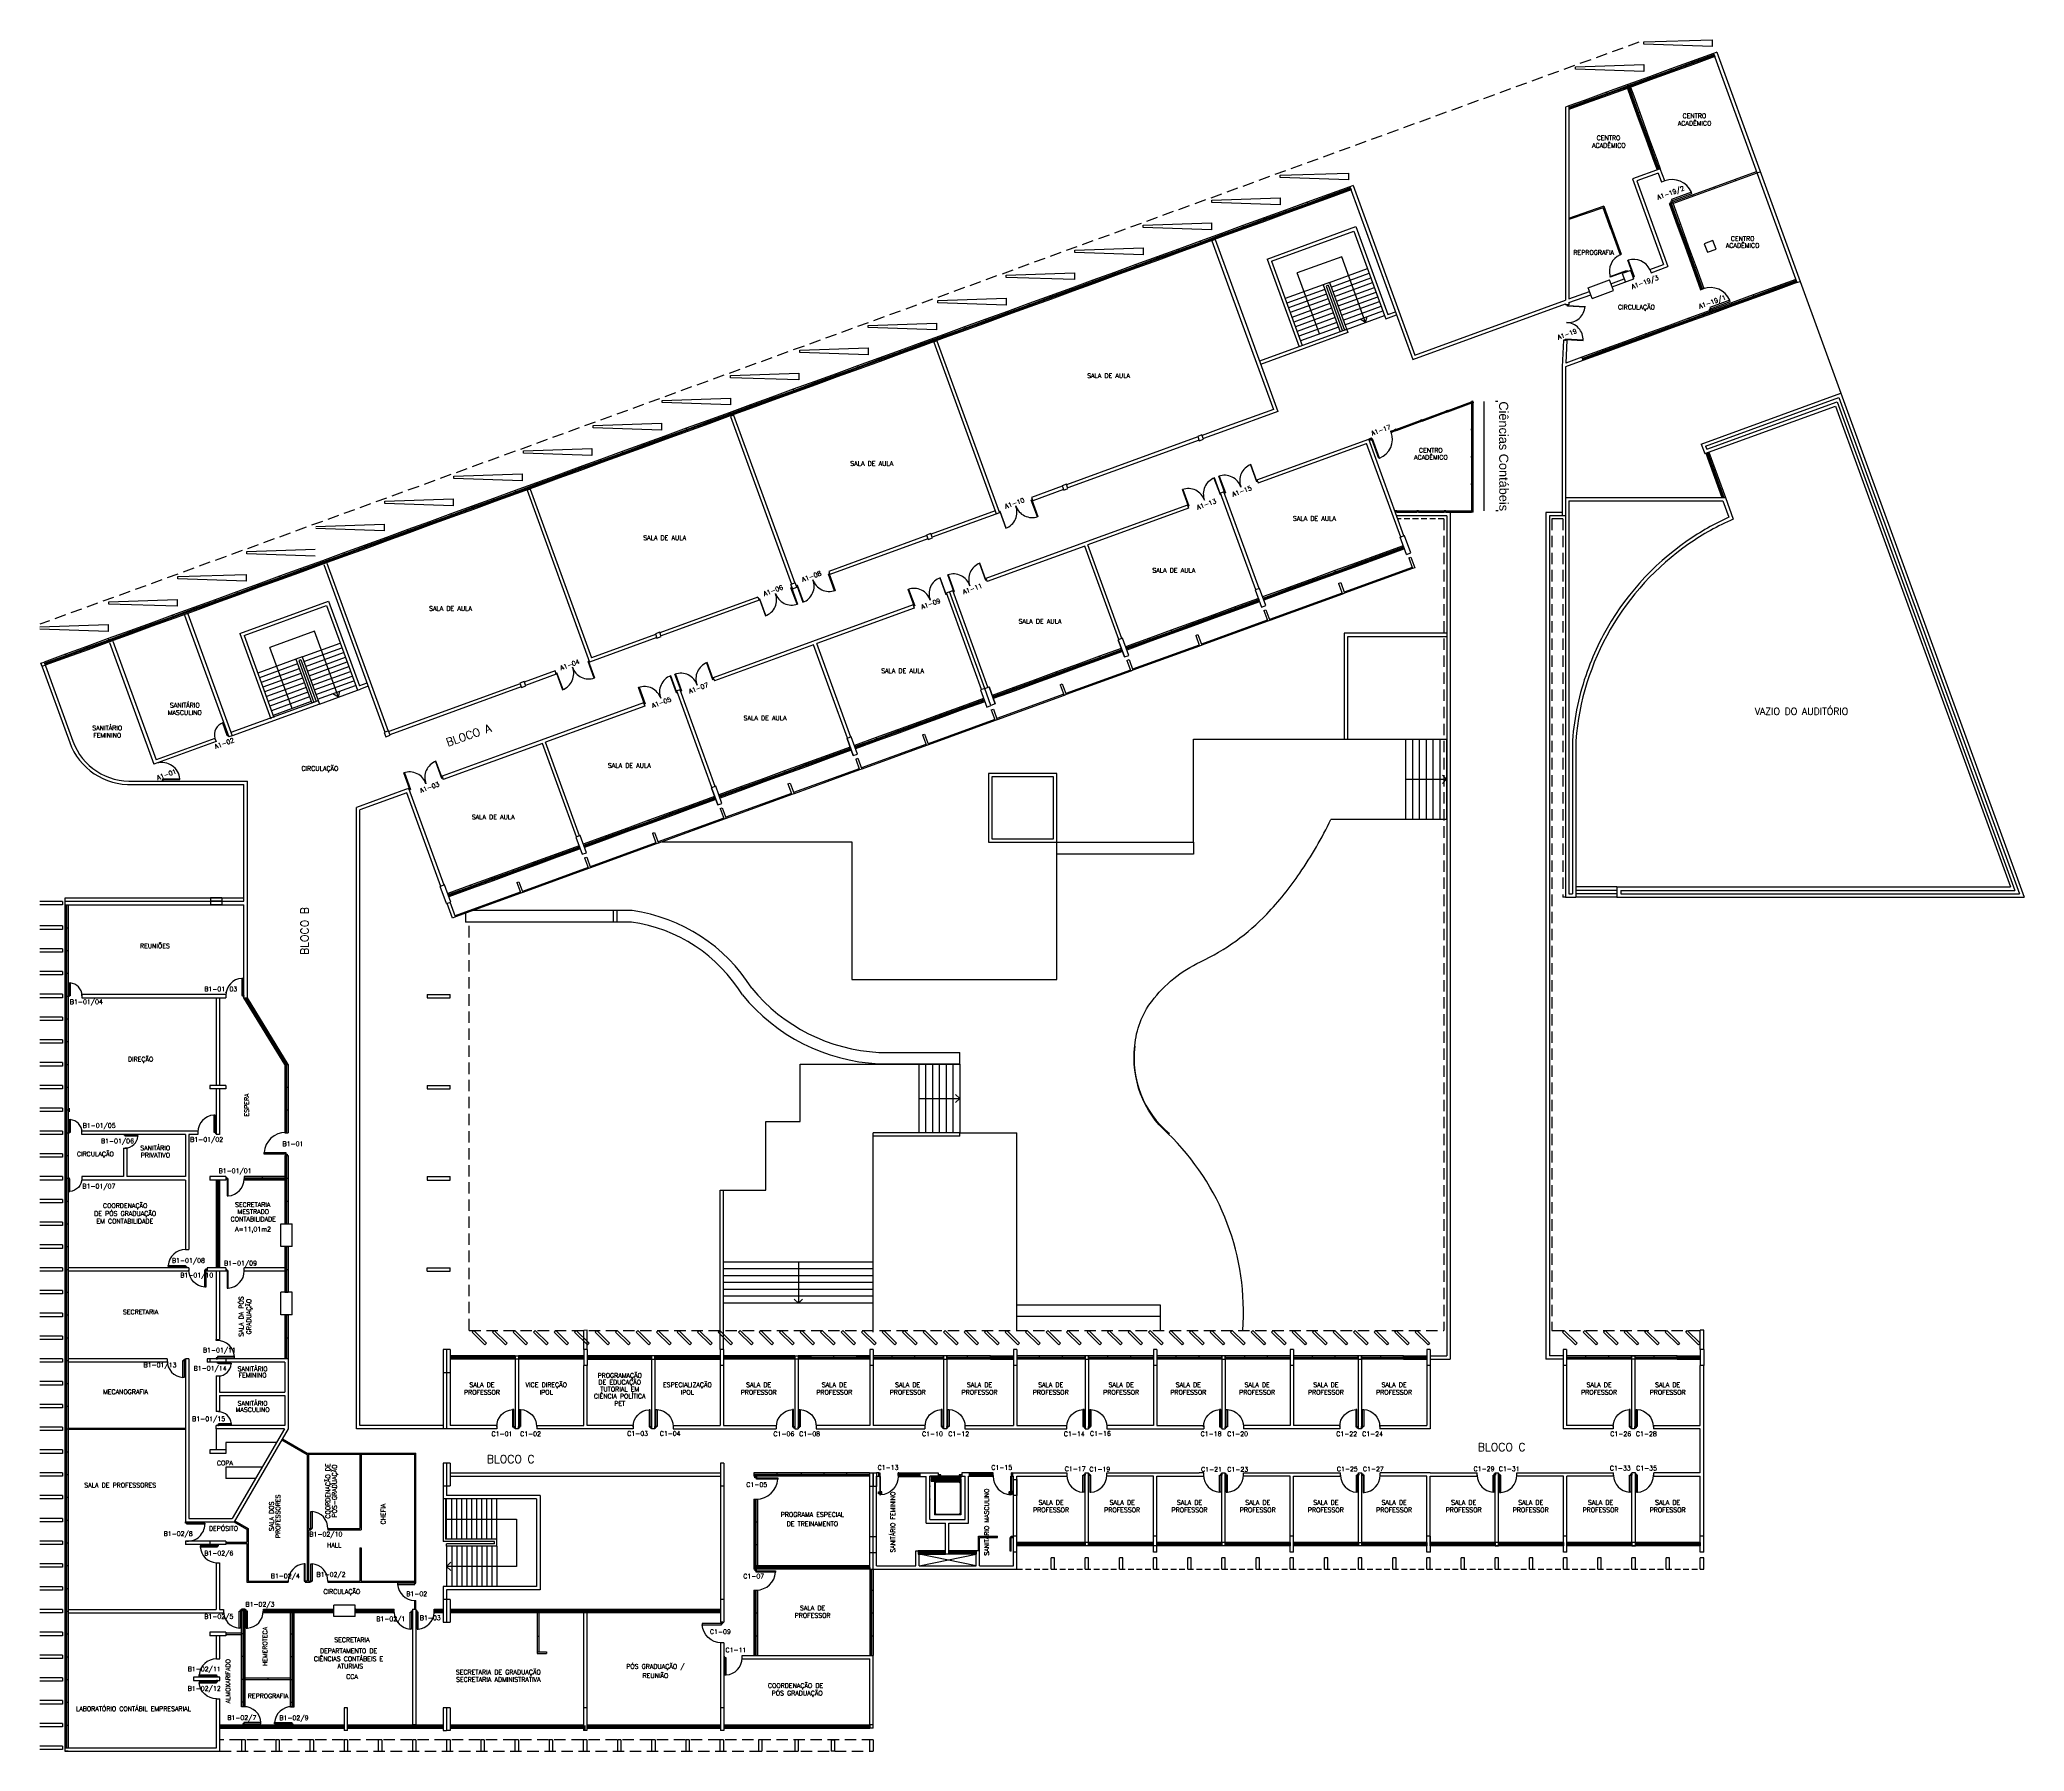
# Model space of a CAD drawing. Header units: millimetres. Extents: x -7340 to 2863, y 1192 to 16198.
# Drawn here: x 2775.9 to 2863, y 1192.1 to 1267.2 of the extents above; entities that cross this region are included whole.
import ezdxf
from ezdxf.enums import TextEntityAlignment as Align

# ---------------------------------------------------------------- set-up
doc = ezdxf.new("R2010")
doc.units = ezdxf.units.MM
doc.linetypes.add('DASHED', pattern=[0.75, 0.5, -0.25])
doc.linetypes.add('HIDDEN', pattern=[0.375, 0.25, -0.125])
for name, color, linetype in [('1', 1, 'Continuous'), ('6', 6, 'Continuous'), ('ALVE', 2, 'Continuous'), ('ALVENARIA', 2, 'Continuous'), ('AR-ELV-01', 91, 'Continuous'), ('AR-ELV-02', 92, 'Continuous'), ('DIV2', 1, 'Continuous'), ('DIVISORIA', 2, 'Continuous'), ('DT-ESQ-CRT', 42, 'Continuous'), ('DT-HTC', 1, 'HIDDEN'), ('ENDEREÇO', 2, 'Continuous'), ('ESC', 1, 'Continuous'), ('ESQ', 1, 'Continuous'), ('ESQUADRIA-', 1, 'Continuous'), ('ESTRUTURA', 3, 'Continuous'), ('GUARDACORPO', 1, 'Continuous'), ('NMBL', 3, 'Continuous'), ('PC', 1, 'Continuous'), ('PILAR', 2, 'Continuous'), ('PISO', 1, 'Continuous'), ('PORTA', 2, 'Continuous'), ('PROJECAO', 1, 'HIDDEN'), ('SALAS-DE-AULA', 2, 'Continuous'), ('TEXTO', 2, 'Continuous'), ('TEXTO-CENTRO-CUSTO', 2, 'Continuous'), ('ÁREA', 2, 'Continuous')]:
    doc.layers.add(name, color=color, linetype=linetype)
doc.layers.add('2COTA', color=8, linetype='Continuous', lineweight=18)
doc.styles.get("Standard").update_dxf_attribs({"font": 'arial.ttf'})
doc.styles.add('UNB-100', font='simplex.shx', dxfattribs={"height": 0.2})
doc.dimstyles.new('1', dxfattribs={"dimtxt": 0.4, "dimasz": 0.18, "dimexe": 0.5, "dimexo": 1, "dimgap": 0.1, "dimtad": 1, "dimdec": 4, "dimzin": 12, "dimdsep": 46, "dimtxsty": 'Standard', "dimblk1": 'NONE', "dimblk2": 'NONE', "dimsah": 1, "dimcen": 0, "dimclrd": 2, "dimclre": 2, "dimclrt": 2, "dimadec": 0, "dimazin": 0, "dimtfac": 1, "dimtdec": 4, "dimtofl": 0, "dimtmove": 2, "dimatfit": 3, "dimldrblk": 'NONE', "dimfxl": 1, "dimtolj": 1, "dimtzin": 4, "dimarcsym": 0})
pattern_1 = [(50, (0.2488, 2.3762), (0.717260183, -0.062752135), [0.075, -0.825]), (355, (0.2488, 2.3762), (-0.138751334, 0.752192134), [0.06, -0.66]), (100.4514, (0.30856, 2.371), (0.578509382, 0.689439542), [0.06374019, -0.701142112]), (46.1842, (0.2488, 2.5762), (1.06724105, -0.165519014), [0.1125, -1.2375]), (96.6356, (0.3377, 2.5624), (0.934662706, 0.97411787), [0.09561029, -1.051713]), (351.1842, (0.2488, 2.5762), (0.934661945, 0.9741186), [0.09, -0.99]), (21, (0.3488, 2.5262), (0.596907052, -0.40261889), [0.075, -0.825]), (326, (0.3488, 2.5262), (0.243315332, 0.725150045), [0.06, -0.66]), (71.4514, (0.3985, 2.4927), (0.840222629, 0.322530497), [0.06374019, -0.701142112]), (37.5, (0.24879, 2.37622), (0.0121598553, 0.332893854), [0, -0.652, 0, -0.67, 0, -0.6625]), (7.5, (0.2488, 2.37622), (0.2630695374, 0.394411712), [0, -0.382, 0, -0.637, 0, -0.2525]), (327.5, (0.0258, 2.37622), (0.533822436, -0.0225548717), [0, -0.25, 0, -0.78, 0, -1.035]), (317.5, (-0.0742, 2.3762), (0.583186169, 0.100104982), [0, -0.325, 0, -0.518, 0, -0.735])]
pattern_2 = [(50, (0, 0), (0.717260183, -0.062752135), [0.075, -0.825]), (355, (0, 0), (-0.138751334, 0.752192134), [0.06, -0.66]), (100.4514, (0.0598, -0.0052), (0.578509382, 0.689439542), [0.06374019, -0.701142112]), (46.1842, (0, 0.2), (1.06724105, -0.165519014), [0.1125, -1.2375]), (96.6356, (0.0889, 0.1862), (0.934662706, 0.97411787), [0.09561029, -1.051713]), (351.1842, (0, 0.2), (0.934661945, 0.9741186), [0.09, -0.99]), (21, (0.1, 0.15), (0.596907052, -0.40261889), [0.075, -0.825]), (326, (0.1, 0.15), (0.243315332, 0.725150045), [0.06, -0.66]), (71.4514, (0.14974, 0.11645), (0.840222629, 0.322530497), [0.06374019, -0.701142112]), (37.5, (0, 0), (0.0121598553, 0.332893854), [0, -0.652, 0, -0.67, 0, -0.6625]), (7.5, (0, 0), (0.2630695374, 0.394411712), [0, -0.382, 0, -0.637, 0, -0.2525]), (327.5, (-0.223, 0), (0.533822436, -0.0225548717), [0, -0.25, 0, -0.78, 0, -1.035]), (317.5, (-0.323, 0), (0.583186169, 0.100104982), [0, -0.325, 0, -0.518, 0, -0.735])]

# ---------------------------------------------------------------- blocks, each defined once
blk = doc.blocks.new('ESQ1', base_point=(1.096, 1.3))
for p, q in [((1.096, 1.3), (1.096, 1.45)), ((1.096, 1.45), (2.096, 1.45)), ((2.096, 1.394), (1.096, 1.394)), ((2.096, 1.351), (1.096, 1.351)), ((1.096, 1.3), (2.096, 1.3)), ((2.096, 1.3), (2.096, 1.45))]:
    blk.add_line(p, q)
blk = doc.blocks.new('PE', base_point=(61.3, 32.975))
at = {"linetype": 'Continuous'}
for p, q in [((61.35, 33), (61.35, 33.75)), ((61.35, 33.75), (61.4, 33.75)), ((61.4, 33.75), (61.4, 33)), ((61.3, 33), (61.35, 33)), ((61.3, 32.95), (61.3, 33)), ((61.35, 32.95), (61.3, 32.95)), ((61.35, 33), (61.35, 32.95)), ((61.4, 33), (61.35, 33))]:
    blk.add_line(p, q, dxfattribs=at)
blk.add_arc((61.35, 33.002), 0.75, 359.87254, 86.17759, dxfattribs=at)
blk = doc.blocks.new('PD', base_point=(61, 32.975))
at = {"linetype": 'Continuous'}
for p, q in [((60.9, 33.75), (60.9, 33)), ((60.95, 33.75), (60.9, 33.75)), ((60.95, 33), (60.95, 33.75)), ((60.9, 33), (60.95, 33)), ((60.95, 33), (60.95, 32.95)), ((61, 33), (60.95, 33)), ((61, 32.95), (61, 33)), ((60.95, 32.95), (61, 32.95))]:
    blk.add_line(p, q, dxfattribs=at)
blk.add_arc((60.95, 33.002), 0.75, 93.82241, 180.12746, dxfattribs=at)
blk = doc.blocks.new('*D75')
at = {"layer": 'DEFPOINTS', "color": 0, "linetype": 'Continuous', "transparency": 16777216}
for p in [(2838.879, 1251.334), (2839.278, 1251.335), (2838.891, 1246.532)]:
    blk.add_point(p, dxfattribs=at)
at = {"layer": 'TEXTO-CENTRO-CUSTO', "color": 2, "linetype": 'Continuous', "lineweight": -2, "transparency": 16777216}
for p, q in [((2839.289, 1246.533), (2839.278, 1251.335)), ((2839.879, 1251.336), (2839.778, 1251.336)), ((2839.891, 1246.534), (2839.789, 1246.534))]:
    blk.add_line(p, q, dxfattribs=at)
at = {"layer": 'TEXTO-CENTRO-CUSTO', "color": 2, "linetype": 'Continuous', "transparency": 16777216, "insert": (2840.14, 1248.936), "char_height": 0.4, "attachment_point": 5, "rotation": 270.13688}
blk.add_mtext('\\A1;Ciências Contábeis', dxfattribs=at)
blk = doc.blocks.new('_NONE')
at = {"color": 0, "linetype": 'ByBlock'}
blk.add_circle((0, 0), 0.25, dxfattribs=at)
blk = doc.blocks.new('*U43')
at = {"layer": 'DT-ESQ-CRT'}
for p, q in [((-0.663, 0.181), (-0.65, 0.181)), ((-0.663, 0.179), (-0.649, 0.179)), ((-0.663, 0.178), (-0.65, 0.178)), ((-0.649, 0.181), (-0.649, 0.216)), ((-0.649, 0.177), (-0.649, 0.069)), ((-0.624, 0.218), (-0.648, 0.218)), ((-0.648, 0.18), (-0.648, 0.215)), ((-0.648, 0.07), (-0.648, 0.178)), ((-0.624, 0.068), (-0.648, 0.068)), ((-0.624, 0.216), (-0.647, 0.216)), ((-0.624, 0.069), (-0.647, 0.069)), ((-0.624, 0.215), (-0.624, 0.202)), ((-0.624, 0.07), (-0.624, 0.083)), ((-0.61, 0.201), (-0.623, 0.201)), ((-0.61, 0.084), (-0.623, 0.084)), ((-0.622, 0.203), (-0.622, 0.216)), ((-0.611, 0.203), (-0.622, 0.203)), ((-0.611, 0.083), (-0.622, 0.083)), ((-0.622, 0.082), (-0.622, 0.069)), ((-0.61, 0.217), (-0.61, 0.203)), ((-0.61, 0.068), (-0.61, 0.082)), ((-0.609, 0.217), (-0.609, 0.202)), ((-0.609, 0.068), (-0.609, 0.083))]:
    blk.add_line(p, q, dxfattribs=at)
for centre, radius, start, end in [((-0.663, 0.179), 0.00152, 90, 270), ((-0.65, 0.181), 0.0007, 270, 0), ((-0.65, 0.177), 0.0007, 0, 90), ((-0.648, 0.216), 0.00152, 99.06872, 170.93128), ((-0.649, 0.181), 0.00152, 270, 350.93128), ((-0.649, 0.178), 0.00149, 358.76976, 90.50955), ((-0.648, 0.069), 0.00152, 189.06872, 260.93128), ((-0.647, 0.215), 0.0007, 90, 180), ((-0.647, 0.07), 0.0007, 180, 270), ((-0.624, 0.216), 0.00148, 358.74477, 81.37928), ((-0.624, 0.215), 0.0007, 0, 90), ((-0.622, 0.083), 0.00152, 99.07171, 170.92829), ((-0.624, 0.07), 0.0007, 270, 0), ((-0.624, 0.069), 0.00148, 278.62072, 1.25523), ((-0.622, 0.082), 0.00075, 90, 180), ((-0.611, 0.203), 0.00075, 270, 0), ((-0.611, 0.082), 0.00075, 360, 90), ((-0.61, 0.217), 0.00075, 359.27429, 180.72571), ((-0.61, 0.203), 0.00152, 279.07171, 350.92829), ((-0.61, 0.083), 0.00152, 9.07171, 80.92829), ((-0.61, 0.068), 0.00075, 179.27429, 0.72571)]:
    blk.add_arc(centre, radius, start, end, dxfattribs=at)
at = {"layer": 'DT-HTC'}
for p, q in [((-0.664, 0.179), (-0.663, 0.181)), ((-0.662, 0.178), (-0.659, 0.181)), ((-0.66, 0.178), (-0.657, 0.181)), ((-0.657, 0.178), (-0.654, 0.181)), ((-0.655, 0.178), (-0.652, 0.181)), ((-0.652, 0.178), (-0.648, 0.181)), ((-0.65, 0.177), (-0.648, 0.179)), ((-0.649, 0.215), (-0.647, 0.218)), ((-0.649, 0.212), (-0.648, 0.213)), ((-0.649, 0.21), (-0.648, 0.211)), ((-0.649, 0.206), (-0.648, 0.208)), ((-0.649, 0.205), (-0.648, 0.206)), ((-0.649, 0.201), (-0.648, 0.203)), ((-0.649, 0.199), (-0.648, 0.201)), ((-0.649, 0.196), (-0.648, 0.197)), ((-0.649, 0.194), (-0.648, 0.195)), ((-0.649, 0.191), (-0.648, 0.192)), ((-0.649, 0.189), (-0.648, 0.19)), ((-0.649, 0.185), (-0.648, 0.187)), ((-0.649, 0.183), (-0.648, 0.185)), ((-0.649, 0.175), (-0.648, 0.176)), ((-0.649, 0.173), (-0.648, 0.174)), ((-0.649, 0.169), (-0.648, 0.171)), ((-0.649, 0.167), (-0.648, 0.169)), ((-0.649, 0.164), (-0.648, 0.166)), ((-0.649, 0.162), (-0.648, 0.164)), ((-0.649, 0.159), (-0.648, 0.16)), ((-0.649, 0.157), (-0.648, 0.158)), ((-0.649, 0.153), (-0.648, 0.155)), ((-0.649, 0.152), (-0.648, 0.153)), ((-0.649, 0.148), (-0.648, 0.15)), ((-0.649, 0.146), (-0.648, 0.148)), ((-0.649, 0.143), (-0.648, 0.144)), ((-0.649, 0.141), (-0.648, 0.142)), ((-0.649, 0.137), (-0.648, 0.139)), ((-0.649, 0.136), (-0.648, 0.137)), ((-0.649, 0.132), (-0.648, 0.134)), ((-0.649, 0.13), (-0.648, 0.132)), ((-0.649, 0.127), (-0.648, 0.128)), ((-0.649, 0.125), (-0.648, 0.127)), ((-0.649, 0.122), (-0.648, 0.123)), ((-0.649, 0.12), (-0.648, 0.121)), ((-0.649, 0.116), (-0.648, 0.118)), ((-0.649, 0.114), (-0.648, 0.116)), ((-0.649, 0.111), (-0.648, 0.112)), ((-0.649, 0.109), (-0.648, 0.111)), ((-0.649, 0.106), (-0.648, 0.107)), ((-0.649, 0.104), (-0.648, 0.105)), ((-0.649, 0.1), (-0.648, 0.102)), ((-0.649, 0.098), (-0.648, 0.1)), ((-0.649, 0.095), (-0.648, 0.097)), ((-0.649, 0.093), (-0.648, 0.095)), ((-0.649, 0.09), (-0.648, 0.091)), ((-0.649, 0.088), (-0.648, 0.089)), ((-0.649, 0.084), (-0.648, 0.086)), ((-0.649, 0.083), (-0.648, 0.084)), ((-0.649, 0.079), (-0.648, 0.081)), ((-0.649, 0.077), (-0.648, 0.079)), ((-0.649, 0.074), (-0.648, 0.075)), ((-0.649, 0.072), (-0.648, 0.073)), ((-0.649, 0.069), (-0.648, 0.07)), ((-0.648, 0.068), (-0.647, 0.069)), ((-0.645, 0.216), (-0.643, 0.218)), ((-0.645, 0.068), (-0.643, 0.069)), ((-0.643, 0.216), (-0.642, 0.218)), ((-0.643, 0.068), (-0.642, 0.069)), ((-0.64, 0.216), (-0.638, 0.218)), ((-0.64, 0.068), (-0.638, 0.069)), ((-0.638, 0.216), (-0.636, 0.218)), ((-0.638, 0.068), (-0.636, 0.069)), ((-0.634, 0.216), (-0.633, 0.218)), ((-0.634, 0.068), (-0.633, 0.069)), ((-0.632, 0.216), (-0.631, 0.218)), ((-0.632, 0.068), (-0.631, 0.069)), ((-0.629, 0.216), (-0.628, 0.218)), ((-0.629, 0.068), (-0.628, 0.069)), ((-0.627, 0.216), (-0.626, 0.218)), ((-0.627, 0.068), (-0.626, 0.069)), ((-0.624, 0.216), (-0.623, 0.217)), ((-0.624, 0.214), (-0.622, 0.216)), ((-0.624, 0.211), (-0.622, 0.212)), ((-0.624, 0.209), (-0.622, 0.21)), ((-0.624, 0.205), (-0.622, 0.207)), ((-0.624, 0.204), (-0.622, 0.205)), ((-0.624, 0.082), (-0.621, 0.084)), ((-0.624, 0.078), (-0.622, 0.08)), ((-0.624, 0.076), (-0.622, 0.078)), ((-0.624, 0.073), (-0.622, 0.074)), ((-0.624, 0.071), (-0.622, 0.072)), ((-0.624, 0.068), (-0.622, 0.069)), ((-0.623, 0.201), (-0.621, 0.203)), ((-0.621, 0.201), (-0.619, 0.203)), ((-0.619, 0.083), (-0.618, 0.084)), ((-0.618, 0.201), (-0.616, 0.203)), ((-0.617, 0.083), (-0.616, 0.084)), ((-0.616, 0.201), (-0.614, 0.203)), ((-0.614, 0.083), (-0.613, 0.084)), ((-0.612, 0.201), (-0.611, 0.203)), ((-0.612, 0.083), (-0.611, 0.084)), ((-0.61, 0.217), (-0.61, 0.217)), ((-0.61, 0.214), (-0.609, 0.215)), ((-0.61, 0.212), (-0.609, 0.213)), ((-0.61, 0.208), (-0.609, 0.21)), ((-0.61, 0.206), (-0.609, 0.208)), ((-0.61, 0.203), (-0.609, 0.205)), ((-0.61, 0.201), (-0.609, 0.203)), ((-0.61, 0.081), (-0.609, 0.083)), ((-0.61, 0.079), (-0.609, 0.081)), ((-0.61, 0.076), (-0.609, 0.077)), ((-0.61, 0.074), (-0.609, 0.075)), ((-0.61, 0.07), (-0.609, 0.072)), ((-0.61, 0.069), (-0.609, 0.07))]:
    blk.add_line(p, q, dxfattribs=at)
for radius, start, end in [(0.00152, 189.07171, 260.92829), (0.00075, 180, 270)]:
    blk.add_arc((-0.622, 0.203), radius, start, end, dxfattribs=at)
blk = doc.blocks.new('pm01_p')
at = {"layer": 'PORTA'}
for p, q in [((0, 0.15), (0, 0)), ((0.891, 0.15), (0.891, 0))]:
    blk.add_line(p, q, dxfattribs=at)
for points in [[(0.032, 0.919), (-0.012, 0.919, 0.414214), (-0.021, 0.91), (-0.021, 0.83, 0.414214), (-0.012, 0.821), (0.017, 0.821), (0.017, 0.839), (-0.003, 0.839), (-0.003, 0.901), (0.032, 0.901)], [(0.083, 0.919), (0.127, 0.919, -0.414214), (0.136, 0.91), (0.136, 0.83, -0.414214), (0.127, 0.821), (0.098, 0.821), (0.098, 0.839), (0.118, 0.839), (0.118, 0.901), (0.083, 0.901)]]:
    blk.add_lwpolyline(points, format="xyb", dxfattribs=at)
for points in [[(0.039, 0.936), (0.039, 0.884), (0.032, 0.884), (0.032, 0.936)], [(0.076, 0.96), (0.076, 0.15), (0.039, 0.15), (0.039, 0.96)], [(0.076, 0.936), (0.076, 0.884), (0.083, 0.884), (0.083, 0.936)]]:
    blk.add_lwpolyline(points, close=True, dxfattribs=at)
at = {"layer": 'PORTA', "color": 1}
blk.add_arc((0.032, 0.143), 0.819, 0.42909, 86.89727, dxfattribs=at)
at = {"layer": 'PORTA', "xscale": -1}
blk.add_blockref('*U43', (-0.609, -0.068), dxfattribs=at)
at = {"layer": 'PORTA'}
blk.add_blockref('*U43', (1.5, -0.068), dxfattribs=at)
blk = doc.blocks.new('elevador 3 fa_gmv_p')
at = {"layer": '2COTA', "linetype": 'Continuous'}
h = blk.add_hatch(dxfattribs=at)
h.set_pattern_fill('AR-CONC', color=256, scale=0.1, style=0)
h.set_pattern_definition(pattern_1)
h.paths.add_polyline_path([(-14993.362, -10152.748), (-14993.484, -10152.748), (-14993.484, -10153.004), (-14993.362, -10153.004)])
h = blk.add_hatch(dxfattribs=at)
h.set_pattern_fill('AR-CONC', color=256, scale=0.1, style=0)
h.set_pattern_definition(pattern_1)
h.paths.add_polyline_path([(-14993.22, -10152.98), (-14993.337, -10152.98), (-14993.337, -10153.004), (-14993.22, -10153.004)])
h = blk.add_hatch(dxfattribs=at)
h.set_pattern_fill('AR-CONC', color=256, scale=0.1, style=0)
h.set_pattern_definition(pattern_2)
h.paths.add_polyline_path([(-14993.61, -10155.124), (-14993.732, -10155.124), (-14993.732, -10155.381), (-14993.61, -10155.381)])
h = blk.add_hatch(dxfattribs=at)
h.set_pattern_fill('AR-CONC', color=256, scale=0.1, style=0)
h.set_pattern_definition(pattern_2)
h.paths.add_polyline_path([(-14993.469, -10155.357), (-14993.586, -10155.357), (-14993.586, -10155.381), (-14993.469, -10155.381)])
at = {"layer": 'AR-ELV-01', "color": 1, "ltscale": 35}
for p, q in [((0.15, 0.515), (0.15, -0.78)), ((0.15, 0.515), (0.24, 0.515)), ((0.15, -0.68), (0.15, 0.394)), ((0.17, 0.515), (0.17, 0.442)), ((0.17, 0.451), (0.17, 0.444)), ((0.17, 0.44), (0.17, 0.024)), ((0.177, 0.515), (0.177, 0.442)), ((0.177, 0.451), (0.177, 0.444)), ((0.177, 0.44), (0.177, 0.024)), ((0.214, 0.515), (0.214, 0.452)), ((0.214, 0.451), (0.214, 0.444)), ((0.214, 0.02), (0.214, -0.78)), ((0.218, 0.451), (0.24, 0.451)), ((0.218, 0.451), (0.24, 0.451)), ((0.221, 0.515), (0.221, 0.452)), ((0.221, 0.451), (0.221, 0.444)), ((0.221, 0.02), (0.221, -0.78)), ((0.24, -0.78), (0.24, 0.515)), ((0.27, 0.515), (0.36, 0.515)), ((0.27, -0.78), (0.27, 0.515)), ((0.289, 0.515), (0.289, 0.452)), ((0.289, 0.451), (0.289, 0.444)), ((0.289, 0.02), (0.289, -0.78)), ((0.296, 0.515), (0.296, 0.452)), ((0.296, 0.451), (0.296, 0.444)), ((0.296, 0.02), (0.296, -0.78)), ((0.334, 0.44), (0.323, 0.44)), ((0.334, 0.44), (0.323, 0.44)), ((0.333, 0.515), (0.333, 0.442)), ((0.333, 0.451), (0.333, 0.444)), ((0.333, 0.44), (0.333, 0.024)), ((0.34, 0.515), (0.34, 0.442)), ((0.34, 0.451), (0.34, 0.444)), ((0.34, 0.44), (0.34, 0.024)), ((0.36, -0.78), (0.36, 0.515)), ((0.414, 0.44), (0.414, -0.36)), ((0.15, -0.296), (0.15, -0.011)), ((0.15, -0.78), (0.24, -0.78)), ((0.17, -0.396), (0.17, -0.78)), ((0.177, -0.396), (0.177, -0.78)), ((0.27, -0.78), (0.36, -0.78)), ((0.333, -0.396), (0.333, -0.78)), ((0.34, -0.396), (0.34, -0.78)), ((0.36, -0.296), (0.36, -0.011))]:
    blk.add_line(p, q, dxfattribs=at)
at = {"layer": 'AR-ELV-02', "color": 1, "ltscale": 35}
for p, q in [((0.15, 0.457), (0.15, 0.44)), ((0.15, 0.457), (0.151, 0.457)), ((0.15, 0.457), (0.15, 0.44)), ((0.15, 0.44), (0.189, 0.44)), ((0.151, 0.457), (0.151, 0.442)), ((0.151, 0.442), (0.188, 0.442)), ((0.191, 0.024), (0.156, 0.024)), ((0.156, -0.396), (0.156, 0.024)), ((0.176, 0.44), (0.187, 0.44)), ((0.176, 0.44), (0.187, 0.44)), ((0.188, 0.442), (0.188, 0.452)), ((0.188, 0.452), (0.239, 0.452)), ((0.189, 0.44), (0.189, 0.451)), ((0.189, 0.451), (0.24, 0.451)), ((0.189, 0.44), (0.189, 0.44)), ((0.191, -0.396), (0.191, 0.024)), ((0.235, 0.444), (0.2, 0.444)), ((0.2, 0.02), (0.2, 0.444)), ((0.235, 0.02), (0.2, 0.02)), ((0.235, 0.02), (0.235, 0.444)), ((0.239, 0.452), (0.239, 0.461)), ((0.239, 0.461), (0.24, 0.461)), ((0.24, 0.451), (0.24, 0.461)), ((0.27, -0.78), (0.27, 0.515)), ((0.27, 0.451), (0.27, 0.461)), ((0.271, 0.461), (0.27, 0.461)), ((0.321, 0.451), (0.27, 0.451)), ((0.292, 0.451), (0.27, 0.451)), ((0.292, 0.451), (0.27, 0.451)), ((0.271, 0.452), (0.271, 0.461)), ((0.322, 0.452), (0.271, 0.452)), ((0.275, 0.444), (0.31, 0.444)), ((0.275, 0.02), (0.275, 0.444)), ((0.275, 0.02), (0.31, 0.02)), ((0.31, 0.02), (0.31, 0.444)), ((0.319, 0.024), (0.354, 0.024)), ((0.319, -0.396), (0.319, 0.024)), ((0.321, 0.44), (0.321, 0.451)), ((0.36, 0.44), (0.321, 0.44)), ((0.321, 0.44), (0.321, 0.44)), ((0.322, 0.442), (0.322, 0.452)), ((0.359, 0.442), (0.322, 0.442)), ((0.354, -0.396), (0.354, 0.024)), ((0.36, 0.457), (0.359, 0.457)), ((0.359, 0.457), (0.359, 0.442)), ((0.36, 0.515), (0.659, 0.515)), ((0.36, -0.78), (0.36, 0.515)), ((0.36, 0.457), (0.361, 0.457)), ((0.36, 0.457), (0.36, 0.44)), ((0.36, 0.457), (0.36, 0.44)), ((0.36, 0.44), (0.414, 0.44)), ((0.361, 0.457), (0.361, 0.442)), ((0.361, 0.442), (0.412, 0.442)), ((0.386, 0.44), (0.411, 0.44)), ((0.386, 0.44), (0.411, 0.44)), ((0.412, 0.451), (0.452, 0.491)), ((0.412, 0.442), (0.412, 0.451)), ((0.414, 0.45), (0.454, 0.49)), ((0.414, 0.44), (0.414, 0.45)), ((0.414, 0.44), (0.414, 0.44)), ((0.452, 0.515), (0.452, 0.491)), ((0.454, 0.515), (0.452, 0.515)), ((0.454, 0.515), (0.452, 0.515)), ((0.454, 0.515), (1.839, 0.515)), ((0.454, 0.515), (0.454, 0.49)), ((0.454, 0.49), (1.771, 0.49)), ((1.771, 0.515), (1.773, 0.515)), ((1.771, 0.515), (1.771, 0.49)), ((1.814, 0.448), (1.771, 0.49)), ((1.773, 0.515), (1.773, 0.491)), ((1.814, 0.449), (1.773, 0.491)), ((1.839, 0.449), (1.814, 0.449)), ((1.839, 0.449), (1.814, 0.449)), ((1.839, 0.448), (1.814, 0.448)), ((1.839, 0.448), (1.814, 0.448)), ((1.839, 0.448), (1.814, 0.448)), ((1.814, -0.567), (1.814, 0.448)), ((1.839, 0.515), (1.839, 0.448)), ((1.839, 0.515), (1.839, -0.544)), ((0.191, -0.396), (0.156, -0.396)), ((0.319, -0.396), (0.354, -0.396)), ((0.36, -0.36), (0.414, -0.36)), ((0.36, -0.381), (0.36, -0.36)), ((0.36, -0.381), (0.361, -0.381)), ((0.36, -0.635), (1.839, -0.635)), ((0.361, -0.361), (0.412, -0.361)), ((0.361, -0.381), (0.361, -0.361)), ((0.386, -0.36), (0.411, -0.36)), ((0.386, -0.36), (0.411, -0.36)), ((0.412, -0.361), (0.412, -0.57)), ((0.412, -0.57), (0.452, -0.61)), ((0.414, -0.36), (0.414, -0.36)), ((0.414, -0.36), (0.414, -0.57)), ((0.414, -0.57), (0.454, -0.61)), ((0.452, -0.635), (0.452, -0.61)), ((0.454, -0.635), (0.452, -0.635)), ((0.454, -0.635), (0.452, -0.635)), ((0.454, -0.61), (1.771, -0.61)), ((0.454, -0.635), (0.454, -0.61)), ((1.814, -0.567), (1.771, -0.61)), ((1.771, -0.635), (1.771, -0.61)), ((1.814, -0.569), (1.773, -0.61)), ((1.773, -0.635), (1.773, -0.61)), ((1.839, -0.567), (1.814, -0.567)), ((1.839, -0.567), (1.814, -0.567)), ((1.839, -0.567), (1.814, -0.567)), ((1.839, -0.569), (1.814, -0.569)), ((1.839, -0.569), (1.814, -0.569)), ((1.839, -0.542), (1.839, -0.567)), ((1.839, -0.554), (1.839, -0.635)), ((1.839, -0.567), (1.839, -0.569)), ((1.839, -0.567), (1.839, -0.569)), ((1.839, -0.635), (1.839, -0.635))]:
    blk.add_line(p, q, dxfattribs=at)
for points in [[(0.09, 0.56), (0.09, 0.44), (0.15, 0.44), (0.15, 0.56)], [(0.15, -0.479), (0.15, -0.479), (0.15, -0.36), (0.09, -0.36), (0.09, -0.479)]]:
    blk.add_lwpolyline(points, dxfattribs=at)

msp = doc.modelspace()

# ---------------------------------------------------------------- linework, layer by layer
at = {"linetype": 'Continuous'}
msp.add_line((2813.60341, 1204.3089), (2813.60341, 1204.1589), dxfattribs=at)
for p in [(2814.94382, 1203.73359), (2814.94382, 1203.15328)]:
    msp.add_point(p)
at = {"color": 6}
for p in [(2814.94382, 1203.73359), (2814.94382, 1203.15327)]:
    msp.add_point(p, dxfattribs=at)
at = {"layer": '1'}
for p, q in [((2813.60341, 1204.2589), (2814.50341, 1204.2589)), ((2814.50341, 1204.2089), (2813.60341, 1204.2089)), ((2817.68282, 1204.2139), (2816.69282, 1204.2139)), ((2815.63382, 1200.8389), (2814.43382, 1200.8389)), ((2814.43382, 1200.7889), (2815.63382, 1200.7889)), ((2815.78382, 1200.8389), (2816.98382, 1200.8389)), ((2816.98382, 1200.7889), (2815.78382, 1200.7889))]:
    msp.add_line(p, q, dxfattribs=at)
at = {"layer": '1', "linetype": 'Continuous'}
for p, q in [((2816.98382, 1200.2389), (2814.48382, 1200.7389)), ((2814.48382, 1200.2389), (2816.98382, 1200.7389))]:
    msp.add_line(p, q, dxfattribs=at)
at = {"layer": '1', "color": 1, "linetype": 'Continuous'}
for points in [[(2835.83706, 1234.75425), (2837.63706, 1234.75425), (2837.45675, 1234.93456), (2837.63706, 1234.75425), (2837.45675, 1234.57394)], [(2814.46096, 1220.74456), (2816.26096, 1220.74456), (2816.08066, 1220.92487), (2816.26096, 1220.74456), (2816.08066, 1220.56426)], [(2809.18057, 1213.56264), (2809.18057, 1211.76264), (2809.36087, 1211.94295), (2809.18057, 1211.76264), (2809.00026, 1211.94295)], [(2793.68897, 1202.28667), (2796.80147, 1202.28667), (2796.80147, 1200.21167), (2793.73897, 1200.21167), (2793.91928, 1200.03136), (2793.73897, 1200.21167), (2793.91928, 1200.39197)]]:
    msp.add_lwpolyline(points, dxfattribs=at)
at = {"layer": '1'}
for points in [[(2813.60341, 1204.3089), (2814.50341, 1204.3089), (2814.50341, 1204.1589), (2813.60341, 1204.1589)], [(2815.63382, 1200.8889), (2814.43382, 1200.8889), (2814.43382, 1200.7389), (2815.63382, 1200.7389)], [(2815.78382, 1200.8889), (2816.98382, 1200.8889), (2816.98382, 1200.7389), (2815.78382, 1200.7389)]]:
    msp.add_lwpolyline(points, close=True, dxfattribs=at)
at = {"layer": '6', "linetype": 'Continuous'}
msp.add_line((2799.74611, 1198.18229), (2799.74611, 1198.18229), dxfattribs=at)
at = {"layer": 'ALVE'}
for p, q in [((2849.2984, 1267.21753), (2849.2984, 1266.91753)), ((2849.2984, 1267.21753), (2849.2984, 1266.91753)), ((2849.49498, 1266.66983), (2849.35403, 1266.61853)), ((2849.35403, 1266.61853), (2853.01602, 1256.55728)), ((2849.49498, 1266.66983), (2853.15697, 1256.60858)), ((2843.00588, 1264.30799), (2842.85588, 1264.25339)), ((2842.85588, 1264.25339), (2842.85588, 1255.7823)), ((2843.00588, 1264.30799), (2843.00588, 1255.83689)), ((2847.01339, 1261.55222), (2845.79179, 1261.10759)), ((2847.20772, 1261.0183), (2847.01339, 1261.55222)), ((2833.52863, 1260.81684), (2833.38768, 1260.76553)), ((2833.38768, 1260.76553), (2836.14813, 1253.18125)), ((2833.52863, 1260.81684), (2836.23778, 1253.37351)), ((2845.79179, 1261.10759), (2847.15987, 1257.34882)), ((2846.92374, 1261.35996), (2845.98405, 1261.01794)), ((2845.98405, 1261.01794), (2847.35213, 1257.25917)), ((2846.92374, 1261.35996), (2847.06677, 1260.967)), ((2847.20772, 1261.0183), (2847.06677, 1260.967)), ((2844.50739, 1259.8407), (2845.2572, 1257.78057)), ((2844.53725, 1259.90476), (2845.30417, 1257.79766)), ((2847.54749, 1260.08479), (2847.40654, 1260.03348)), ((2847.40654, 1260.03348), (2847.41792, 1260.00223)), ((2847.54749, 1260.08479), (2847.55887, 1260.05353)), ((2829.75394, 1257.59203), (2833.65367, 1259.01141)), ((2833.65367, 1259.01141), (2835.05595, 1255.15867)), ((2827.47531, 1258.44348), (2827.33436, 1258.39218)), ((2827.33436, 1258.39218), (2828.65153, 1254.77326)), ((2827.47531, 1258.44348), (2828.84379, 1254.68361)), ((2829.9462, 1257.50238), (2833.56401, 1258.81916)), ((2833.56401, 1258.81916), (2834.91499, 1255.10737)), ((2829.75394, 1257.59203), (2831.15622, 1253.73929)), ((2829.9462, 1257.50238), (2831.29718, 1253.79059)), ((2832.4946, 1256.56761), (2832.21269, 1256.465)), ((2832.21269, 1256.465), (2832.96513, 1254.39768)), ((2832.43483, 1256.43944), (2832.34086, 1256.40524)), ((2832.34086, 1256.40524), (2833.0591, 1254.43188)), ((2832.43483, 1256.43944), (2833.15307, 1254.46608)), ((2832.4946, 1256.56761), (2833.29834, 1254.35933)), ((2853.01602, 1256.55728), (2853.15697, 1256.60858)), ((2828.65153, 1254.77326), (2830.02919, 1250.98817)), ((2828.84379, 1254.68361), (2830.22145, 1250.89852)), ((2834.91499, 1255.10737), (2834.9663, 1254.96642)), ((2834.9663, 1254.96642), (2835.43614, 1255.13743)), ((2835.05595, 1255.15867), (2835.38484, 1255.27838)), ((2815.25909, 1253.99781), (2815.11814, 1253.94651)), ((2815.11814, 1253.94651), (2817.81319, 1246.54191)), ((2815.25909, 1253.99781), (2818.00545, 1246.45226)), ((2833.24704, 1254.50029), (2829.41779, 1253.10655)), ((2833.29834, 1254.35933), (2829.4691, 1252.9656)), ((2843.61858, 1253.13883), (2842.85588, 1252.86123)), ((2843.56727, 1253.27978), (2843.61858, 1253.13883)), ((2854.70133, 1251.13643), (2862.38345, 1230.03)), ((2854.77559, 1251.32309), (2862.58023, 1229.88)), ((2854.85278, 1251.51081), (2862.78035, 1229.73)), ((2854.94244, 1251.70307), (2862.99457, 1229.58)), ((2806.33643, 1250.73647), (2806.19548, 1250.68517)), ((2806.19548, 1250.68517), (2808.87756, 1243.31621)), ((2806.33643, 1250.73647), (2809.01851, 1243.36751)), ((2827.84441, 1250.19298), (2826.90472, 1249.85096)), ((2830.02919, 1250.98817), (2827.84441, 1250.19298)), ((2830.22145, 1250.89852), (2827.89571, 1250.05202)), ((2826.71678, 1249.78255), (2820.95333, 1247.68483)), ((2826.76808, 1249.6416), (2821.00463, 1247.54387)), ((2827.89571, 1250.05202), (2826.95602, 1249.71)), ((2829.31032, 1247.90429), (2834.21414, 1249.68913)), ((2829.36163, 1247.76333), (2834.12449, 1249.49687)), ((2835.62085, 1245.38564), (2834.12449, 1249.49687)), ((2835.76181, 1245.43694), (2834.21414, 1249.68913)), ((2820.76539, 1247.61642), (2819.41472, 1247.12482)), ((2797.40762, 1247.49204), (2797.26667, 1247.44073)), ((2797.26667, 1247.44073), (2800.01078, 1239.90133)), ((2797.40762, 1247.49204), (2800.10044, 1240.09359)), ((2819.41472, 1247.12482), (2819.46602, 1246.98387)), ((2820.81669, 1247.47547), (2819.46602, 1246.98387)), ((2826.25563, 1246.79247), (2821.69593, 1245.13288)), ((2827.8548, 1247.37032), (2827.71385, 1247.31902)), ((2829.25882, 1243.07425), (2827.71385, 1247.31902)), ((2829.39977, 1243.12555), (2827.8548, 1247.37032)), ((2817.81319, 1246.54191), (2815.00194, 1245.5187)), ((2818.00545, 1246.45226), (2815.05324, 1245.37775)), ((2826.30693, 1246.65152), (2821.88819, 1245.04323)), ((2814.814, 1245.4503), (2810.50898, 1243.88339)), ((2814.86531, 1245.30934), (2810.56028, 1243.74244)), ((2821.69593, 1245.13288), (2817.41285, 1243.57396)), ((2821.74724, 1244.99192), (2817.46416, 1243.43301)), ((2823.2409, 1240.88811), (2821.74724, 1244.99192)), ((2823.38186, 1240.93941), (2821.88819, 1245.04323)), ((2788.34132, 1244.18678), (2791.02324, 1236.81827)), ((2788.48227, 1244.23809), (2791.16419, 1236.86957)), ((2810.50898, 1243.88339), (2810.56028, 1243.74244)), ((2784.65725, 1241.15157), (2788.55697, 1242.57095)), ((2784.8495, 1241.06192), (2788.46732, 1242.3787)), ((2788.46732, 1242.3787), (2789.8183, 1238.66691)), ((2788.55697, 1242.57095), (2789.90795, 1238.85917)), ((2807.4042, 1242.75335), (2803.09917, 1241.18645)), ((2807.4555, 1242.61239), (2803.15047, 1241.04549)), ((2807.4042, 1242.75335), (2807.4555, 1242.61239)), ((2814.2172, 1242.41084), (2809.79317, 1240.80062)), ((2817.21904, 1238.69633), (2815.67407, 1242.9411)), ((2817.36, 1238.74763), (2815.81503, 1242.9924)), ((2817.50095, 1238.79894), (2815.95598, 1243.04371)), ((2782.23332, 1241.96365), (2784.18014, 1236.61479)), ((2782.37427, 1242.01496), (2784.3211, 1236.66609)), ((2814.26851, 1242.26989), (2809.98542, 1240.71097)), ((2778.94439, 1240.76658), (2780.89122, 1235.41772)), ((2779.08535, 1240.81788), (2780.98087, 1235.60998)), ((2784.65725, 1241.15157), (2786.01678, 1237.41629)), ((2784.8495, 1241.06192), (2786.15773, 1237.4676)), ((2802.96299, 1240.97584), (2800.01078, 1239.90133)), ((2802.91168, 1241.1168), (2800.10044, 1240.09359)), ((2809.79317, 1240.80062), (2805.43961, 1239.21606)), ((2809.84447, 1240.65967), (2805.49091, 1239.07511)), ((2811.33814, 1236.55586), (2809.84447, 1240.65967)), ((2811.47909, 1236.60716), (2809.98542, 1240.71097)), ((2787.3979, 1240.12715), (2787.11599, 1240.02454)), ((2787.11599, 1240.02454), (2787.81713, 1238.09817)), ((2787.33813, 1239.99898), (2787.24416, 1239.96478)), ((2787.24416, 1239.96478), (2787.9111, 1238.13238)), ((2787.33813, 1239.99898), (2788.00507, 1238.16658)), ((2787.3979, 1240.12715), (2788.15034, 1238.05983)), ((2790.23684, 1238.97888), (2789.90795, 1238.85917)), ((2796.9603, 1238.95067), (2791.19685, 1236.85295)), ((2798.50106, 1239.51146), (2797.14823, 1239.01907)), ((2798.55236, 1239.37051), (2797.19954, 1238.87812)), ((2798.55236, 1239.37051), (2798.50106, 1239.51146)), ((2788.09904, 1238.20078), (2784.26979, 1236.80705)), ((2788.15034, 1238.05983), (2784.3211, 1236.66609)), ((2789.8183, 1238.66691), (2789.95925, 1238.71821)), ((2790.28815, 1238.83792), (2789.95925, 1238.71821)), ((2797.0116, 1238.80972), (2791.24815, 1236.71199)), ((2802.38446, 1238.10548), (2797.88995, 1236.46961)), ((2803.98274, 1238.6858), (2803.84178, 1238.6345)), ((2805.38675, 1234.38973), (2803.84178, 1238.6345)), ((2805.52771, 1234.44103), (2803.98229, 1238.68704)), ((2802.43576, 1237.96453), (2798.08221, 1236.37996)), ((2783.61633, 1236.40958), (2780.89122, 1235.41772)), ((2783.56502, 1236.55053), (2780.98087, 1235.60998)), ((2783.56502, 1236.55053), (2783.61633, 1236.40958)), ((2784.3211, 1236.66609), (2784.18014, 1236.61479)), ((2797.88995, 1236.46961), (2793.53872, 1234.8859)), ((2797.94125, 1236.32866), (2793.59002, 1234.74494)), ((2799.43537, 1232.2236), (2797.94125, 1236.32866)), ((2799.57632, 1232.27491), (2798.08221, 1236.37996)), ((2780.00597, 1234.67723), (2781.28138, 1234.67723)), ((2781.28138, 1234.67723), (2784.99249, 1234.67723)), ((2784.84249, 1229.40224), (2784.84249, 1234.52723)), ((2784.99249, 1225.16852), (2784.99249, 1234.67723)), ((2793.53872, 1234.8859), (2793.59002, 1234.74494)), ((2793.48399, 1230.05748), (2791.98987, 1234.16253)), ((2793.62494, 1230.10878), (2792.07952, 1234.35479)), ((2776.97493, 1229.55224), (2784.84249, 1229.55224)), ((2776.97493, 1229.40224), (2784.84249, 1229.40224)), ((2776.97493, 1229.25224), (2784.84249, 1229.25224)), ((2784.84249, 1225.16852), (2784.84249, 1229.25224)), ((2783.62232, 1225.16732), (2783.62232, 1221.31852)), ((2783.77232, 1225.16732), (2783.77232, 1221.31852)), ((2783.62232, 1221.16852), (2783.62232, 1219.31852)), ((2783.77232, 1221.16852), (2783.77232, 1219.16852)), ((2793.73897, 1208.72618), (2793.73897, 1206.24557)), ((2793.88897, 1208.72618), (2793.88897, 1206.39557)), ((2812.31036, 1209.02722), (2812.31036, 1206.39727)), ((2812.46036, 1209.02722), (2812.46036, 1206.39638)), ((2830.7681, 1209.02641), (2830.7681, 1206.39646)), ((2830.9181, 1209.02641), (2830.9181, 1206.39646)), ((2836.76445, 1209.02641), (2836.76445, 1206.39557)), ((2836.91445, 1209.02641), (2836.91445, 1206.24589)), ((2805.75324, 1204.3139), (2805.75324, 1198.75949)), ((2805.90324, 1204.3139), (2805.90324, 1198.75949)), ((2792.23741, 1198.33229), (2792.23741, 1193.25186)), ((2792.23741, 1198.33229), (2792.38741, 1198.33229)), ((2792.38741, 1198.33229), (2792.38741, 1193.25186)), ((2799.74611, 1198.18229), (2799.74611, 1194.0063)), ((2799.74611, 1198.18229), (2799.74611, 1194.0063)), ((2799.89611, 1198.18229), (2799.89611, 1194.0063)), ((2799.89611, 1198.18229), (2799.89611, 1194.0063)), ((2805.75324, 1196.85578), (2805.75324, 1194.0063)), ((2805.75324, 1196.30519), (2805.75324, 1194.0063)), ((2805.90324, 1196.85578), (2805.90324, 1194.0063)), ((2805.90324, 1196.30519), (2805.90324, 1194.0063))]:
    msp.add_line(p, q, dxfattribs=at)
at = {"layer": 'ALVE', "linetype": 'Continuous'}
for p, q in [((2851.26425, 1261.37022), (2851.40521, 1261.42152)), ((2846.558, 1257.12976), (2847.15987, 1257.34882)), ((2846.61131, 1256.98954), (2847.35213, 1257.25917)), ((2844.85049, 1256.50828), (2845.43084, 1256.71951)), ((2844.90179, 1256.36732), (2845.85802, 1256.71536)), ((2836.14813, 1253.18125), (2842.8527, 1255.62151)), ((2836.23778, 1253.37351), (2842.85588, 1255.7823)), ((2842.8527, 1255.62151), (2842.85063, 1255.58281)), ((2843.00042, 1255.57483), (2842.85063, 1255.58281)), ((2843.00588, 1255.67727), (2843.00042, 1255.57483)), ((2843.00588, 1255.83689), (2843.9108, 1256.16626)), ((2843.00588, 1255.67727), (2843.9621, 1256.0253)), ((2842.76808, 1254.03299), (2842.70588, 1252.86522)), ((2842.91787, 1254.02501), (2842.86455, 1253.02401)), ((2842.70588, 1252.86522), (2842.70588, 1246.31741)), ((2842.85588, 1252.86123), (2842.85588, 1229.58)), ((2843.56727, 1253.27978), (2842.86455, 1253.02401)), ((2848.81113, 1249.47146), (2854.94244, 1251.70307)), ((2848.96504, 1249.04859), (2854.70133, 1251.13643)), ((2849.00339, 1249.3818), (2854.85278, 1251.51081)), ((2849.05469, 1249.24085), (2854.77559, 1251.32309)), ((2848.81113, 1249.47146), (2848.96504, 1249.04859)), ((2849.00339, 1249.3818), (2849.05469, 1249.24085)), ((2829.31032, 1247.90429), (2829.36163, 1247.76333)), ((2842.85588, 1247.13094), (2849.87155, 1247.13094)), ((2843.00588, 1246.98094), (2843.00588, 1229.73)), ((2843.00588, 1246.98094), (2849.76652, 1246.98094)), ((2849.76652, 1246.98094), (2850.02933, 1246.25885)), ((2849.87155, 1247.13094), (2850.21804, 1246.17895)), ((2817.81319, 1246.54191), (2817.86449, 1246.40096)), ((2817.41285, 1243.57396), (2817.46416, 1243.43301)), ((2814.2172, 1242.41084), (2814.26851, 1242.26989)), ((2815.67407, 1242.9411), (2815.95598, 1243.04371)), ((2844.5112, 1241.08376), (2844.43243, 1240.93376)), ((2805.43961, 1239.21606), (2805.49091, 1239.07511)), ((2843.85941, 1239.63744), (2843.80478, 1239.48744)), ((2802.38446, 1238.10548), (2802.43576, 1237.96453)), ((2843.15588, 1236.46247), (2843.15588, 1229.73)), ((2843.30588, 1236.45059), (2843.30588, 1229.58)), ((2776.97493, 1229.54353), (2776.97493, 1229.24352)), ((2842.85588, 1229.58), (2843.30588, 1229.58)), ((2843.00588, 1229.73), (2843.15588, 1229.73)), ((2845.11126, 1230.03), (2862.38345, 1230.03)), ((2845.11126, 1230.03), (2845.11126, 1229.58)), ((2845.11126, 1229.58), (2862.99457, 1229.58)), ((2845.28282, 1229.88), (2862.58023, 1229.88)), ((2845.28282, 1229.88), (2845.28282, 1229.73)), ((2845.28282, 1229.73), (2862.78035, 1229.73)), ((2777.72912, 1225.32239), (2784.04732, 1225.32239)), ((2777.72912, 1225.32239), (2777.72912, 1225.16732)), ((2777.72912, 1225.16732), (2784.04732, 1225.16732)), ((2784.04732, 1225.32239), (2784.04732, 1225.16732)), ((2784.84249, 1225.16852), (2784.99249, 1225.16852)), ((2784.04732, 1221.31852), (2783.34732, 1221.31852)), ((2783.34732, 1221.31852), (2783.34732, 1221.16852)), ((2784.04732, 1221.16852), (2783.34732, 1221.16852)), ((2784.04732, 1221.31852), (2784.04732, 1221.16852)), ((2777.17493, 1220.31732), (2777.17493, 1220.16732)), ((2782.82232, 1219.31852), (2777.72735, 1219.31852)), ((2777.72735, 1219.16852), (2777.72735, 1219.31852)), ((2782.27116, 1219.16852), (2777.72735, 1219.16852)), ((2782.27116, 1219.16852), (2782.27116, 1217.31852)), ((2782.42116, 1219.16852), (2782.42116, 1214.11779)), ((2782.82232, 1219.16852), (2782.42116, 1219.16852)), ((2782.82232, 1219.31852), (2782.82232, 1219.16852)), ((2783.62232, 1219.31852), (2783.62232, 1219.16852)), ((2783.77232, 1219.16852), (2783.62232, 1219.16852)), ((2779.54804, 1218.56773), (2779.69804, 1218.56773)), ((2779.54804, 1218.56773), (2779.54804, 1217.31852)), ((2779.69804, 1218.56773), (2779.69804, 1217.31852)), ((2779.54804, 1217.31852), (2777.72735, 1217.31852)), ((2777.72735, 1217.31852), (2777.72735, 1217.16852)), ((2782.27116, 1217.16852), (2777.72735, 1217.16852)), ((2782.27116, 1217.31852), (2779.69804, 1217.31852)), ((2782.27116, 1217.16852), (2782.27116, 1214.11779)), ((2784.04732, 1217.31852), (2783.34732, 1217.31852)), ((2783.34732, 1217.31852), (2783.34732, 1217.16852)), ((2784.04732, 1217.16852), (2783.34732, 1217.16852)), ((2783.77232, 1217.16852), (2783.62232, 1217.16852)), ((2784.04732, 1217.31852), (2784.04732, 1217.16852)), ((2782.42116, 1213.31852), (2777.12493, 1213.31852)), ((2782.42116, 1213.16852), (2777.12493, 1213.16852)), ((2782.42116, 1213.31852), (2782.42116, 1213.16852)), ((2784.04732, 1213.31852), (2783.22116, 1213.31852)), ((2783.22116, 1213.31852), (2783.22116, 1213.16852)), ((2784.04732, 1213.16852), (2783.22116, 1213.16852)), ((2783.62232, 1213.16852), (2783.62232, 1210.16852)), ((2783.77232, 1213.16852), (2783.62232, 1213.16852)), ((2783.77232, 1213.16852), (2783.77232, 1210.16852)), ((2784.04732, 1213.31852), (2784.04732, 1213.16852)), ((2786.63448, 1213.31852), (2784.85266, 1213.31852)), ((2784.85266, 1213.16852), (2784.85266, 1213.31852)), ((2786.63448, 1213.16852), (2784.85266, 1213.16852)), ((2783.62232, 1210.16852), (2783.77232, 1210.16852)), ((2799.75648, 1209.73248), (2799.75648, 1210.57884)), ((2799.90648, 1209.73248), (2799.90648, 1210.57884)), ((2848.91986, 1210.57884), (2848.76986, 1210.57884)), ((2848.76986, 1209.73248), (2848.76986, 1210.57884)), ((2848.91986, 1209.73248), (2848.91986, 1210.57884)), ((2781.46396, 1209.31852), (2777.12493, 1209.31852)), ((2777.12493, 1209.31852), (2777.12493, 1209.16852)), ((2781.46396, 1209.31852), (2781.46396, 1209.16852)), ((2782.27116, 1209.31852), (2782.27116, 1202.16852)), ((2782.42116, 1209.31852), (2782.27116, 1209.31852)), ((2782.42116, 1209.31852), (2782.42116, 1202.31852)), ((2783.34732, 1209.31852), (2783.23188, 1209.31852)), ((2783.23188, 1209.31852), (2783.23188, 1209.16852)), ((2784.04732, 1209.31852), (2783.34732, 1209.31852)), ((2783.34732, 1209.31852), (2783.34732, 1209.16852)), ((2786.78692, 1209.31852), (2784.04732, 1209.31852)), ((2784.04732, 1209.31852), (2784.04732, 1209.16852)), ((2786.78692, 1209.31852), (2786.78692, 1206.24557)), ((2796.73968, 1209.45124), (2796.73968, 1206.24589)), ((2796.88968, 1209.45124), (2796.88968, 1206.24589)), ((2802.7275, 1209.4472), (2802.7275, 1206.24185)), ((2802.8775, 1209.4472), (2802.8775, 1206.24185)), ((2809.01916, 1209.45294), (2809.01916, 1206.24759)), ((2809.16916, 1209.45294), (2809.16916, 1206.24759)), ((2815.54409, 1209.45205), (2815.54409, 1206.2467)), ((2815.69409, 1209.45205), (2815.69409, 1206.2467)), ((2821.76986, 1209.45213), (2821.76986, 1206.24678)), ((2821.91986, 1209.45213), (2821.91986, 1206.24678)), ((2827.76986, 1209.45213), (2827.76986, 1206.24678)), ((2827.91986, 1209.45213), (2827.91986, 1206.24678)), ((2833.74785, 1209.45124), (2833.74785, 1206.24589)), ((2833.89785, 1209.45124), (2833.89785, 1206.24589)), ((2845.75305, 1209.45124), (2845.75305, 1206.24589)), ((2845.90305, 1209.45124), (2845.90305, 1206.24589)), ((2781.46396, 1209.16852), (2777.12493, 1209.16852)), ((2783.34732, 1209.16852), (2783.23188, 1209.16852)), ((2784.04732, 1209.16852), (2783.34732, 1209.16852)), ((2783.62232, 1208.56754), (2783.62232, 1207.00464)), ((2783.62232, 1208.56754), (2783.77232, 1208.56754)), ((2783.77232, 1208.56754), (2783.77232, 1207.85705)), ((2786.63692, 1209.16852), (2784.04732, 1209.16852)), ((2786.63692, 1209.16852), (2786.63692, 1207.85705)), ((2799.75648, 1206.39153), (2799.75648, 1209.02641)), ((2799.90648, 1206.39153), (2799.90648, 1209.02641)), ((2805.74257, 1209.02811), (2805.74257, 1206.39727)), ((2805.89305, 1209.02811), (2805.89305, 1206.39727)), ((2818.62412, 1209.0273), (2818.62412, 1206.39638)), ((2818.77412, 1209.0273), (2818.77412, 1206.39646)), ((2824.76986, 1209.0273), (2824.76986, 1206.39646)), ((2824.92033, 1209.0273), (2824.92033, 1206.39646)), ((2842.75075, 1209.02641), (2842.75075, 1206.24557)), ((2842.90075, 1209.02641), (2842.90075, 1206.39557)), ((2848.76986, 1206.39557), (2848.76986, 1209.02641)), ((2848.91986, 1201.10823), (2848.91986, 1209.02641)), ((2783.77232, 1207.85705), (2786.63692, 1207.85705)), ((2783.77232, 1207.70705), (2786.63692, 1207.70705)), ((2783.77232, 1207.70705), (2783.77232, 1207.00464)), ((2786.63692, 1207.70705), (2786.63692, 1206.39557)), ((2783.77232, 1207.00464), (2783.62232, 1207.00464)), ((2786.63692, 1206.39557), (2783.62232, 1206.39557)), ((2783.62232, 1206.24557), (2783.62232, 1206.39557)), ((2786.61616, 1206.24557), (2783.62232, 1206.24557)), ((2786.61616, 1206.24557), (2784.32519, 1202.31852)), ((2786.78692, 1206.24557), (2784.41435, 1202.16852)), ((2795.93639, 1206.24557), (2793.73897, 1206.24557)), ((2795.93639, 1206.39557), (2793.88737, 1206.39557)), ((2795.93639, 1206.39557), (2795.93639, 1206.24589)), ((2796.88968, 1206.24589), (2796.73968, 1206.24589)), ((2797.69647, 1206.39557), (2799.75648, 1206.39557)), ((2797.69647, 1206.39557), (2797.69647, 1206.24153)), ((2801.92422, 1206.24153), (2797.69647, 1206.24153)), ((2801.92422, 1206.39153), (2799.90648, 1206.39153)), ((2801.92422, 1206.39153), (2801.92422, 1206.24185)), ((2802.8775, 1206.24185), (2802.7275, 1206.24185)), ((2803.68429, 1206.39153), (2805.74431, 1206.39153)), ((2803.68429, 1206.39153), (2803.68429, 1206.24185)), ((2803.68429, 1206.24759), (2808.20358, 1206.24759)), ((2805.89305, 1206.39727), (2808.20358, 1206.39727)), ((2808.20358, 1206.39727), (2808.20358, 1206.24759)), ((2809.01916, 1206.24759), (2809.16916, 1206.24759)), ((2809.9645, 1206.39727), (2809.9645, 1206.24759)), ((2812.31036, 1206.39727), (2809.9645, 1206.39727)), ((2809.9645, 1206.24759), (2814.73311, 1206.24759)), ((2814.73311, 1206.39638), (2812.46036, 1206.39638)), ((2814.73311, 1206.39638), (2814.73311, 1206.24759)), ((2815.69409, 1206.2467), (2815.54409, 1206.2467)), ((2816.49001, 1206.39638), (2816.49001, 1206.24646)), ((2816.49001, 1206.39638), (2818.62412, 1206.39638)), ((2816.49001, 1206.24646), (2820.96639, 1206.24646)), ((2818.77412, 1206.39646), (2820.96639, 1206.39646)), ((2820.96639, 1206.24646), (2820.96639, 1206.39646)), ((2821.76986, 1206.24678), (2821.91986, 1206.24678)), ((2822.7135, 1206.39646), (2822.7135, 1206.24678)), ((2824.76986, 1206.39646), (2822.7135, 1206.39646)), ((2822.7135, 1206.24678), (2826.97353, 1206.24678)), ((2824.92033, 1206.39646), (2826.97353, 1206.39646)), ((2826.97353, 1206.39646), (2826.97353, 1206.24678)), ((2827.76986, 1206.24678), (2827.91986, 1206.24678)), ((2830.7681, 1206.39646), (2828.7135, 1206.39646)), ((2828.7135, 1206.39646), (2828.7135, 1206.24557)), ((2832.94456, 1206.24557), (2828.7135, 1206.24557)), ((2832.94456, 1206.39557), (2830.9181, 1206.39557)), ((2832.94456, 1206.39557), (2832.94456, 1206.24589)), ((2833.89785, 1206.24589), (2833.74785, 1206.24589)), ((2834.70464, 1206.39557), (2836.76445, 1206.39557)), ((2834.70464, 1206.39557), (2834.70464, 1206.24589)), ((2836.91445, 1206.24589), (2834.70464, 1206.24589)), ((2844.94977, 1206.24557), (2842.75075, 1206.24557)), ((2844.94977, 1206.39557), (2842.90075, 1206.39557)), ((2844.94977, 1206.39557), (2844.94977, 1206.24589)), ((2845.90305, 1206.24589), (2845.75305, 1206.24589)), ((2846.70984, 1206.39557), (2846.70984, 1206.24589)), ((2846.70984, 1206.39557), (2848.76986, 1206.39557)), ((2848.76986, 1206.24589), (2846.70984, 1206.24589)), ((2848.76986, 1204.31358), (2848.76986, 1206.24589)), ((2784.04732, 1205.31852), (2783.34732, 1205.31852)), ((2783.34732, 1205.31852), (2783.34732, 1205.16852)), ((2784.04732, 1205.16852), (2783.34732, 1205.16852)), ((2784.04732, 1205.31852), (2784.04732, 1205.16852)), ((2812.31241, 1201.50336), (2812.31241, 1204.3139)), ((2812.46241, 1200.0889), (2812.46241, 1204.1689)), ((2812.61241, 1200.2389), (2812.61241, 1204.1639)), ((2818.62382, 1204.3139), (2820.96639, 1204.3139)), ((2818.62382, 1204.0189), (2818.62382, 1204.1639)), ((2818.62382, 1201.53306), (2818.62382, 1204.0189)), ((2818.77382, 1201.53306), (2818.77382, 1204.1639)), ((2818.77382, 1204.1639), (2820.96639, 1204.1639)), ((2820.96639, 1204.3139), (2820.96639, 1204.1639)), ((2821.76986, 1201.10823), (2821.76986, 1204.31358)), ((2821.76986, 1204.31358), (2821.91986, 1204.31358)), ((2821.91986, 1201.10823), (2821.91986, 1204.31358)), ((2822.7135, 1204.31358), (2826.76957, 1204.31358)), ((2822.7135, 1204.1639), (2822.7135, 1204.31358)), ((2824.77033, 1204.1639), (2822.7135, 1204.1639)), ((2824.77033, 1201.10823), (2824.77033, 1204.1639)), ((2824.92033, 1201.10823), (2824.92033, 1204.1639)), ((2824.92033, 1204.1639), (2826.97353, 1204.1639)), ((2826.97353, 1204.31358), (2826.76957, 1204.31358)), ((2826.97353, 1204.1639), (2826.97353, 1204.31358)), ((2827.76986, 1201.10823), (2827.76986, 1204.31358)), ((2827.76986, 1204.31358), (2827.91986, 1204.31358)), ((2827.91986, 1201.10823), (2827.91986, 1204.31358)), ((2828.7135, 1204.31358), (2832.97353, 1204.31358)), ((2828.7135, 1204.1639), (2828.7135, 1204.31358)), ((2830.76986, 1204.1639), (2828.7135, 1204.1639)), ((2830.76986, 1201.10823), (2830.76986, 1204.1639)), ((2830.91986, 1201.10823), (2830.91986, 1204.1639)), ((2830.91986, 1204.1639), (2832.97353, 1204.1639)), ((2832.97353, 1204.1639), (2832.97353, 1204.31358)), ((2833.76986, 1201.10823), (2833.76986, 1204.31358)), ((2833.76986, 1204.31358), (2833.91986, 1204.31358)), ((2833.91986, 1201.10823), (2833.91986, 1204.31358)), ((2836.76986, 1204.3139), (2834.7135, 1204.3139)), ((2834.7135, 1204.1639), (2834.7135, 1204.31358)), ((2836.76986, 1204.1639), (2834.7135, 1204.1639)), ((2836.91986, 1204.3139), (2836.76986, 1204.3139)), ((2836.76986, 1201.10823), (2836.76986, 1204.1639)), ((2836.91986, 1204.3139), (2838.97353, 1204.3139)), ((2836.91986, 1201.10823), (2836.91986, 1204.1639)), ((2836.91986, 1204.1639), (2838.97353, 1204.1639)), ((2838.97353, 1204.1639), (2838.97353, 1204.31358)), ((2839.76986, 1201.10823), (2839.76986, 1204.31358)), ((2839.76986, 1204.31358), (2839.91986, 1204.31358)), ((2839.91986, 1201.10823), (2839.91986, 1204.31358)), ((2840.71489, 1204.1639), (2840.71489, 1204.31358)), ((2840.71489, 1204.31358), (2844.96657, 1204.31358)), ((2842.76755, 1204.1639), (2840.71489, 1204.1639)), ((2842.76755, 1201.10823), (2842.76755, 1204.1639)), ((2842.91755, 1201.10823), (2842.91755, 1204.1639)), ((2844.96657, 1204.1639), (2842.91755, 1204.1639)), ((2844.96657, 1204.1639), (2844.96657, 1204.31358)), ((2845.76986, 1201.10823), (2845.76986, 1204.31358)), ((2845.91986, 1204.31358), (2845.76986, 1204.31358)), ((2845.91986, 1201.10823), (2845.91986, 1204.31358)), ((2846.72665, 1204.1639), (2846.72665, 1204.31358)), ((2848.76986, 1204.31358), (2846.72665, 1204.31358)), ((2846.72665, 1204.1639), (2848.76986, 1204.1639)), ((2848.76986, 1201.53306), (2848.76986, 1204.1639)), ((2782.42116, 1202.31852), (2784.32519, 1202.31852)), ((2782.27116, 1202.16852), (2784.41435, 1202.16852)), ((2812.46241, 1200.80133), (2812.46241, 1201.50336)), ((2818.62412, 1200.83103), (2818.62412, 1201.53306)), ((2783.34732, 1201.31852), (2782.27116, 1201.31852)), ((2782.27116, 1201.31852), (2782.27116, 1201.16852)), ((2783.34732, 1201.16852), (2782.27116, 1201.16852)), ((2784.04732, 1201.31852), (2783.34732, 1201.31852)), ((2783.34732, 1201.31852), (2783.34732, 1201.16852)), ((2784.04732, 1201.16852), (2783.34732, 1201.16852)), ((2784.04732, 1201.31852), (2784.04732, 1201.16852)), ((2812.31241, 1200.0889), (2812.31241, 1200.80133)), ((2818.62382, 1200.2389), (2818.62382, 1200.83103)), ((2818.77382, 1200.0889), (2818.77382, 1200.83103)), ((2783.62232, 1200.37008), (2783.62232, 1198.31674)), ((2783.62232, 1200.37008), (2783.77232, 1200.37008)), ((2783.77232, 1200.37008), (2783.77232, 1198.31674)), ((2812.31241, 1200.0889), (2818.77382, 1200.0889)), ((2812.61241, 1200.2389), (2814.33382, 1200.2389)), ((2814.48382, 1200.2389), (2816.98382, 1200.2389)), ((2817.13382, 1200.2389), (2818.62382, 1200.2389)), ((2777.12493, 1198.31674), (2783.62232, 1198.31674)), ((2777.12493, 1198.16674), (2783.93695, 1198.16674)), ((2783.77232, 1198.31674), (2783.93695, 1198.31674)), ((2783.93695, 1198.31674), (2783.93695, 1198.16674)), ((2784.04732, 1197.31852), (2783.34732, 1197.31852)), ((2783.34732, 1197.31852), (2783.34732, 1197.16852)), ((2784.04732, 1197.16852), (2783.34732, 1197.16852)), ((2783.63108, 1196.14852), (2783.63108, 1197.16852)), ((2783.77934, 1196.14852), (2783.77934, 1197.16852)), ((2784.04732, 1197.31852), (2784.04732, 1197.16852)), ((2805.90324, 1196.85578), (2805.75324, 1196.85578)), ((2806.70949, 1196.30519), (2812.46241, 1196.30519)), ((2806.70949, 1196.30519), (2812.46241, 1196.30519)), ((2806.70949, 1196.15519), (2806.70949, 1196.30519)), ((2812.46241, 1193.10186), (2812.46241, 1196.30519)), ((2783.63108, 1196.14852), (2783.77934, 1196.14852)), ((2783.77934, 1195.19852), (2783.77934, 1195.34852)), ((2806.70949, 1196.15519), (2812.31241, 1196.15519)), ((2806.70949, 1196.15519), (2812.31241, 1196.15519)), ((2812.31241, 1193.10186), (2812.31241, 1196.15519)), ((2782.63108, 1195.19852), (2783.77934, 1195.19852)), ((2783.63108, 1192.24352), (2783.63108, 1194.39852)), ((2783.63108, 1194.39852), (2783.77934, 1194.39852)), ((2783.77934, 1192.09352), (2783.77934, 1194.39852)), ((2776.97493, 1192.24352), (2783.62934, 1192.24352)), ((2776.97493, 1192.24352), (2776.97493, 1192.09352)), ((2776.97493, 1192.09352), (2783.77934, 1192.09352))]:
    msp.add_line(p, q, dxfattribs=at)
at = {"layer": 'ALVE'}
for points in [[(2845.25699, 1257.78049), (2845.30417, 1257.79766)], [(2776.06643, 1239.90231), (2777.33122, 1236.42732)]]:
    msp.add_lwpolyline(points, dxfattribs=at)
msp.add_lwpolyline([(2775.92548, 1239.851), (2777.18985, 1236.37717, 0.32614477), (2779.95455, 1234.52723), (2781.33598, 1234.52723), (2784.84249, 1234.52723)], format="xyb", dxfattribs=at)
at = {"layer": 'ALVE', "linetype": 'Continuous'}
for radius, start, end in [(11.78604, 114.4430148, 124.7031771), (11.63604, 113.75988, 124.7754571), (11.63604, 124.7754571, 175.4580736), (11.78604, 124.7031771, 151.8821475), (11.78604, 152.7057871, 159.5999896), (11.78604, 160.3760517, 175.4580736)]:
    msp.add_arc((2854.90626, 1235.52915), radius, start, end, dxfattribs=at)
at = {"layer": 'ALVE'}
msp.add_arc((2779.8435, 1237.34794), 2.67565, 200.1253884, 273.4811401, dxfattribs=at)
at = {"layer": 'ALVENARIA'}
for p, q in [((2821.31101, 1257.98115), (2824.31101, 1258.08115)), ((2805.75324, 1204.3139), (2805.75324, 1198.75949)), ((2805.90324, 1204.3139), (2805.90324, 1198.75949))]:
    msp.add_line(p, q, dxfattribs=at)
at = {"layer": 'ALVENARIA', "linetype": 'Continuous'}
for p, q in [((2812.71241, 1204.3089), (2812.61241, 1204.3089)), ((2812.71241, 1204.1589), (2812.61241, 1204.1589)), ((2813.60341, 1204.3089), (2815.31492, 1204.3089)), ((2813.60341, 1204.1589), (2814.79382, 1204.1589)), ((2814.79382, 1202.1139), (2814.79382, 1204.1589)), ((2814.94382, 1202.2639), (2814.94382, 1204.1639)), ((2815.31492, 1204.1639), (2814.94382, 1204.1639)), ((2815.31492, 1204.3089), (2815.31492, 1204.1639)), ((2817.68282, 1204.3139), (2816.35441, 1204.3139)), ((2816.35441, 1204.3139), (2816.35441, 1204.1639)), ((2816.35441, 1204.1639), (2816.49382, 1204.1639)), ((2816.49382, 1202.2639), (2816.49382, 1204.1639)), ((2816.64382, 1204.1639), (2817.68282, 1204.1639)), ((2816.64382, 1202.1139), (2816.64382, 1204.1639)), ((2818.57382, 1204.3139), (2818.62382, 1204.3139)), ((2818.57382, 1204.1639), (2818.62382, 1204.1639)), ((2814.79382, 1202.1139), (2815.63382, 1202.1139)), ((2814.94382, 1202.2639), (2816.49382, 1202.2639)), ((2815.63382, 1200.7389), (2815.63382, 1202.1139)), ((2815.63382, 1200.7389), (2815.63382, 1202.1139)), ((2815.78382, 1200.7389), (2815.78382, 1202.1139)), ((2815.78382, 1200.7389), (2815.78382, 1202.1139)), ((2815.78382, 1202.1139), (2816.64382, 1202.1139)), ((2814.33382, 1200.8889), (2815.63382, 1200.8889)), ((2814.33382, 1200.2389), (2814.33382, 1200.8889)), ((2814.48382, 1200.2389), (2814.48382, 1200.7389)), ((2815.78382, 1200.7389), (2815.63382, 1200.7389)), ((2817.13382, 1200.8889), (2815.78382, 1200.8889)), ((2816.98382, 1200.2389), (2816.98382, 1200.7389)), ((2817.13382, 1200.2389), (2817.13382, 1200.8889)), ((2799.89611, 1198.18229), (2799.74611, 1198.18229)), ((2805.73679, 1192.59963), (2805.73679, 1192.09352)), ((2805.88679, 1192.59963), (2805.73679, 1192.59963)), ((2805.88679, 1192.59963), (2805.88679, 1192.09352)), ((2807.42723, 1192.59963), (2807.42723, 1192.09352)), ((2807.57723, 1192.59963), (2807.42723, 1192.59963)), ((2807.57723, 1192.59963), (2807.57723, 1192.09352)), ((2809.02041, 1192.59963), (2809.02041, 1192.09352)), ((2809.17041, 1192.59963), (2809.02041, 1192.59963)), ((2809.17041, 1192.59963), (2809.17041, 1192.09352)), ((2810.61359, 1192.59963), (2810.76359, 1192.59963)), ((2810.61359, 1192.59963), (2810.61359, 1192.09352)), ((2810.76359, 1192.59963), (2810.76359, 1192.09352)), ((2812.30495, 1192.59963), (2812.30495, 1192.09352)), ((2812.45495, 1192.59963), (2812.30495, 1192.59963)), ((2812.45495, 1192.59963), (2812.45495, 1192.09352))]:
    msp.add_line(p, q, dxfattribs=at)
at = {"layer": 'ALVENARIA', "color": 1}
msp.add_line((2816.69282, 1204.2639), (2817.68282, 1204.2639), dxfattribs=at)
at = {"layer": 'ALVENARIA', "color": 2, "linetype": 'Continuous'}
msp.add_line((2818.57382, 1204.3139), (2818.57382, 1204.1639), dxfattribs=at)
at = {"layer": 'ALVENARIA', "color": 1}
msp.add_lwpolyline([(2816.69282, 1204.3139), (2817.68282, 1204.3139), (2817.68282, 1204.1639), (2816.69282, 1204.1639)], close=True, dxfattribs=at)
at = {"layer": 'DIV2'}
for p, q in [((2847.54749, 1260.08479), (2851.24261, 1261.4297)), ((2847.56914, 1260.02531), (2851.26425, 1261.37022)), ((2849.36322, 1260.74566), (2849.38487, 1260.68618)), ((2850.30291, 1261.08768), (2850.32456, 1261.0282)), ((2848.42353, 1260.40364), (2848.44518, 1260.34416)), ((2837.66623, 1250.93495), (2838.72808, 1251.32143)), ((2837.68333, 1250.88796), (2838.74518, 1251.27445)), ((2838.79044, 1251.35477), (2838.72466, 1251.33083)), ((2838.7486, 1251.26505), (2838.72466, 1251.33083)), ((2838.72808, 1251.32143), (2838.74518, 1251.27445)), ((2838.74452, 1250.14491), (2838.74452, 1251.27491)), ((2838.74452, 1251.27491), (2838.79452, 1251.27491)), ((2838.81438, 1251.28899), (2838.7486, 1251.26505)), ((2838.78259, 1251.30991), (2838.75646, 1251.30991)), ((2838.75725, 1251.30544), (2838.7818, 1251.31438)), ((2838.7818, 1251.31438), (2838.75725, 1251.30544)), ((2838.77399, 1251.29763), (2838.76505, 1251.32219)), ((2838.76505, 1251.32219), (2838.77399, 1251.29763)), ((2838.76952, 1251.29684), (2838.76952, 1251.32297)), ((2838.81438, 1251.28899), (2838.79044, 1251.35477)), ((2838.79452, 1250.14491), (2838.79452, 1251.27491)), ((2835.41097, 1250.1141), (2836.47282, 1250.50058)), ((2835.42807, 1250.06711), (2836.48992, 1250.4536)), ((2836.53518, 1250.53392), (2836.4694, 1250.50998)), ((2836.49334, 1250.4442), (2836.4694, 1250.50998)), ((2836.47282, 1250.50058), (2836.48992, 1250.4536)), ((2836.55912, 1250.46814), (2836.49334, 1250.4442)), ((2836.52654, 1250.49353), (2836.50198, 1250.48459)), ((2836.50198, 1250.48459), (2836.52654, 1250.49353)), ((2836.50198, 1250.48459), (2836.52654, 1250.49353)), ((2836.50979, 1250.50134), (2836.51873, 1250.47678)), ((2836.51873, 1250.47678), (2836.50979, 1250.50134)), ((2836.51873, 1250.47678), (2836.50979, 1250.50134)), ((2836.55912, 1250.46814), (2836.53518, 1250.53392)), ((2836.5386, 1250.52452), (2837.60045, 1250.91101)), ((2836.5386, 1250.52452), (2836.5557, 1250.47754)), ((2836.5557, 1250.47754), (2837.61755, 1250.86402)), ((2837.66281, 1250.94434), (2837.59703, 1250.9204)), ((2837.62097, 1250.85462), (2837.59703, 1250.9204)), ((2837.60045, 1250.91101), (2837.61755, 1250.86402)), ((2837.68675, 1250.87857), (2837.62097, 1250.85462)), ((2837.62961, 1250.89502), (2837.65417, 1250.90395)), ((2837.65417, 1250.90395), (2837.62961, 1250.89502)), ((2837.62961, 1250.89502), (2837.65417, 1250.90395)), ((2837.64636, 1250.88721), (2837.63742, 1250.91176)), ((2837.63742, 1250.91176), (2837.64636, 1250.88721)), ((2837.64636, 1250.88721), (2837.63742, 1250.91176)), ((2837.68675, 1250.87857), (2837.66281, 1250.94434)), ((2837.66623, 1250.93495), (2837.68333, 1250.88796)), ((2834.27992, 1249.71307), (2834.21414, 1249.68913)), ((2834.23808, 1249.62335), (2834.21414, 1249.68913)), ((2834.30386, 1249.64729), (2834.23808, 1249.62335)), ((2834.24672, 1249.66374), (2834.27127, 1249.67268)), ((2834.27127, 1249.67268), (2834.24672, 1249.66374)), ((2834.26347, 1249.65594), (2834.25453, 1249.68049)), ((2834.25453, 1249.68049), (2834.26347, 1249.65594)), ((2834.33642, 1249.73353), (2834.27992, 1249.71307)), ((2834.30386, 1249.64729), (2834.27992, 1249.71307)), ((2834.30384, 1249.64729), (2834.35086, 1249.66431)), ((2834.32573, 1249.71902), (2834.33983, 1249.72413)), ((2834.34275, 1249.67201), (2834.32573, 1249.71902)), ((2834.33983, 1249.72413), (2834.33642, 1249.73353)), ((2834.34923, 1249.72754), (2834.33983, 1249.72413)), ((2834.34275, 1249.67201), (2834.34745, 1249.67371)), ((2834.34494, 1249.71003), (2834.35434, 1249.71343)), ((2834.35685, 1249.67712), (2834.34494, 1249.71003)), ((2834.34745, 1249.67371), (2834.35685, 1249.67712)), ((2834.35086, 1249.66431), (2834.34745, 1249.67371)), ((2834.35434, 1249.71343), (2834.34923, 1249.72754)), ((2834.35345, 1249.68652), (2834.38636, 1249.69844)), ((2835.17666, 1250.02715), (2835.18606, 1250.03056)), ((2835.18176, 1250.01305), (2835.17666, 1250.02715)), ((2835.19117, 1250.01645), (2835.18176, 1250.01305)), ((2835.18265, 1250.03996), (2835.22967, 1250.05698)), ((2835.18606, 1250.03056), (2835.18265, 1250.03996)), ((2835.20016, 1250.03566), (2835.18606, 1250.03056)), ((2835.20308, 1249.98354), (2835.19117, 1250.01645)), ((2835.19962, 1250.03717), (2835.34519, 1250.09016)), ((2835.21664, 1249.99016), (2835.19962, 1250.03717)), ((2835.21248, 1249.98695), (2835.20308, 1249.98354)), ((2835.21719, 1249.98865), (2835.21248, 1249.98695)), ((2835.21589, 1249.97755), (2835.21248, 1249.98695)), ((2835.2629, 1249.99457), (2835.21589, 1249.97755)), ((2835.21664, 1249.99016), (2835.36229, 1250.04317)), ((2835.22967, 1250.05698), (2835.23307, 1250.04758)), ((2835.2595, 1250.00397), (2835.2629, 1249.99457)), ((2835.40755, 1250.1235), (2835.34177, 1250.09955)), ((2835.36571, 1250.03378), (2835.34177, 1250.09955)), ((2835.34519, 1250.09016), (2835.36229, 1250.04317)), ((2835.43149, 1250.05772), (2835.36571, 1250.03378)), ((2835.37435, 1250.07417), (2835.39891, 1250.0831)), ((2835.37435, 1250.07417), (2835.39891, 1250.0831)), ((2835.39891, 1250.0831), (2835.37435, 1250.07417)), ((2835.3911, 1250.06636), (2835.38216, 1250.09091)), ((2835.3911, 1250.06636), (2835.38216, 1250.09091)), ((2835.38216, 1250.09091), (2835.3911, 1250.06636)), ((2835.43149, 1250.05772), (2835.40755, 1250.1235)), ((2835.41097, 1250.1141), (2835.42807, 1250.06711)), ((2838.73452, 1250.07491), (2838.73452, 1250.14491)), ((2838.80452, 1250.14491), (2838.73452, 1250.14491)), ((2838.80452, 1250.07491), (2838.73452, 1250.07491)), ((2838.74452, 1250.14491), (2838.79452, 1250.14491)), ((2838.74452, 1248.94491), (2838.74452, 1250.07491)), ((2838.74452, 1250.07491), (2838.79452, 1250.07491)), ((2838.78259, 1250.10991), (2838.75646, 1250.10991)), ((2838.78259, 1250.10991), (2838.75646, 1250.10991)), ((2838.78259, 1250.10991), (2838.75646, 1250.10991)), ((2838.76952, 1250.09684), (2838.76952, 1250.12297)), ((2838.76952, 1250.12297), (2838.76952, 1250.09684)), ((2838.76952, 1250.09684), (2838.76952, 1250.12297)), ((2838.79452, 1248.94491), (2838.79452, 1250.07491)), ((2838.80452, 1250.07491), (2838.80452, 1250.14491)), ((2838.73452, 1248.87491), (2838.73452, 1248.94491)), ((2838.80452, 1248.94491), (2838.73452, 1248.94491)), ((2838.80452, 1248.87491), (2838.73452, 1248.87491)), ((2838.74452, 1248.94491), (2838.79452, 1248.94491)), ((2838.74452, 1247.74491), (2838.74452, 1248.87491)), ((2838.74452, 1248.87491), (2838.79452, 1248.87491)), ((2838.78259, 1248.90991), (2838.75646, 1248.90991)), ((2838.78259, 1248.90991), (2838.75646, 1248.90991)), ((2838.78259, 1248.90991), (2838.75646, 1248.90991)), ((2838.76952, 1248.89684), (2838.76952, 1248.92297)), ((2838.76952, 1248.92297), (2838.76952, 1248.89684)), ((2838.76952, 1248.89684), (2838.76952, 1248.92297)), ((2838.79452, 1247.74491), (2838.79452, 1248.87491)), ((2838.80452, 1248.87491), (2838.80452, 1248.94491)), ((2838.73452, 1247.67491), (2838.73452, 1247.74491)), ((2838.80452, 1247.74491), (2838.73452, 1247.74491)), ((2838.80452, 1247.67491), (2838.73452, 1247.67491)), ((2838.74452, 1247.74491), (2838.79452, 1247.74491)), ((2838.74452, 1246.54491), (2838.74452, 1247.67491)), ((2838.74452, 1247.67491), (2838.79452, 1247.67491)), ((2838.78259, 1247.70991), (2838.75646, 1247.70991)), ((2838.78259, 1247.70991), (2838.75646, 1247.70991)), ((2838.78259, 1247.70991), (2838.75646, 1247.70991)), ((2838.76952, 1247.69684), (2838.76952, 1247.72297)), ((2838.76952, 1247.72297), (2838.76952, 1247.69684)), ((2838.76952, 1247.69684), (2838.76952, 1247.72297)), ((2838.79452, 1246.54491), (2838.79452, 1247.67491)), ((2838.80452, 1247.67491), (2838.80452, 1247.74491)), ((2835.38038, 1246.47491), (2835.38038, 1246.54491)), ((2835.45038, 1246.54491), (2835.38038, 1246.54491)), ((2835.45038, 1246.47491), (2835.38038, 1246.47491)), ((2835.42844, 1246.50991), (2835.40231, 1246.50991)), ((2835.41538, 1246.52297), (2835.41538, 1246.49684)), ((2835.45038, 1246.47491), (2835.45038, 1246.54491)), ((2835.45038, 1246.53491), (2836.33452, 1246.53491)), ((2835.45038, 1246.48491), (2836.33452, 1246.48491)), ((2836.33452, 1246.47491), (2836.33452, 1246.54491)), ((2836.40452, 1246.54491), (2836.33452, 1246.54491)), ((2836.33452, 1246.53491), (2836.33452, 1246.48491)), ((2836.40452, 1246.47491), (2836.33452, 1246.47491)), ((2836.35646, 1246.50991), (2836.38259, 1246.50991)), ((2836.38259, 1246.50991), (2836.35646, 1246.50991)), ((2836.35646, 1246.50991), (2836.38259, 1246.50991)), ((2836.36952, 1246.49684), (2836.36952, 1246.52297)), ((2836.36952, 1246.52297), (2836.36952, 1246.49684)), ((2836.36952, 1246.49684), (2836.36952, 1246.52297)), ((2836.40452, 1246.47491), (2836.40452, 1246.54491)), ((2836.40452, 1246.53491), (2837.53452, 1246.53491)), ((2836.40452, 1246.53491), (2836.40452, 1246.48491)), ((2836.40452, 1246.48491), (2837.53452, 1246.48491)), ((2837.53452, 1246.47491), (2837.53452, 1246.54491)), ((2837.60452, 1246.54491), (2837.53452, 1246.54491)), ((2837.53452, 1246.53491), (2837.53452, 1246.48491)), ((2837.60452, 1246.47491), (2837.53452, 1246.47491)), ((2837.55646, 1246.50991), (2837.58259, 1246.50991)), ((2837.58259, 1246.50991), (2837.55646, 1246.50991)), ((2837.55646, 1246.50991), (2837.58259, 1246.50991)), ((2837.56952, 1246.49684), (2837.56952, 1246.52297)), ((2837.56952, 1246.52297), (2837.56952, 1246.49684)), ((2837.56952, 1246.49684), (2837.56952, 1246.52297)), ((2837.60452, 1246.47491), (2837.60452, 1246.54491)), ((2837.60452, 1246.53491), (2838.73452, 1246.53491)), ((2837.60452, 1246.53491), (2837.60452, 1246.48491)), ((2837.60452, 1246.48491), (2838.73452, 1246.48491)), ((2838.73452, 1246.47491), (2838.73452, 1246.54491)), ((2838.80452, 1246.54491), (2838.73452, 1246.54491)), ((2838.73452, 1246.53491), (2838.73452, 1246.48491)), ((2838.80452, 1246.47491), (2838.73452, 1246.47491)), ((2838.74452, 1246.54491), (2838.79452, 1246.54491)), ((2838.75646, 1246.50991), (2838.78259, 1246.50991)), ((2838.78259, 1246.50991), (2838.75646, 1246.50991)), ((2838.78259, 1246.50991), (2838.75646, 1246.50991)), ((2838.76952, 1246.49684), (2838.76952, 1246.52297)), ((2838.76952, 1246.52297), (2838.76952, 1246.49684)), ((2838.76952, 1246.49684), (2838.76952, 1246.52297)), ((2838.80452, 1246.47491), (2838.80452, 1246.54491))]:
    msp.add_line(p, q, dxfattribs=at)
at = {"layer": 'DIV2', "linetype": 'Continuous'}
for p, q in [((2782.27116, 1206.26892), (2777.12493, 1206.26892)), ((2782.27116, 1206.21892), (2777.12493, 1206.21892)), ((2786.51029, 1205.7702), (2787.62232, 1205.12307)), ((2786.53544, 1205.81342), (2787.62232, 1205.18092)), ((2787.62232, 1205.18092), (2792.38741, 1205.18092)), ((2787.62232, 1205.12307), (2787.62232, 1199.56674)), ((2787.67232, 1205.13092), (2787.67232, 1201.86674)), ((2787.67232, 1205.13092), (2789.93232, 1205.13092)), ((2789.93232, 1205.13092), (2789.93232, 1201.86674)), ((2789.98232, 1205.13092), (2789.98232, 1201.81674)), ((2789.98232, 1205.13092), (2792.33741, 1205.13092)), ((2792.33741, 1199.56674), (2792.33741, 1205.13092)), ((2792.38741, 1199.46674), (2792.38741, 1205.18092)), ((2784.41435, 1202.16852), (2784.97232, 1201.84382)), ((2784.4395, 1202.21174), (2785.02232, 1201.87257)), ((2784.97232, 1201.84382), (2784.97232, 1201.26852)), ((2785.02232, 1201.87257), (2785.02232, 1199.56674)), ((2787.67232, 1201.86674), (2787.77835, 1201.86674)), ((2787.67232, 1201.81674), (2787.67232, 1199.56674)), ((2787.67232, 1201.81674), (2787.77835, 1201.81674)), ((2787.72835, 1201.81674), (2787.72835, 1201.86674)), ((2787.77835, 1201.86674), (2787.77835, 1201.81674)), ((2787.82835, 1201.86674), (2787.77835, 1201.86674)), ((2788.5281, 1201.86674), (2789.93232, 1201.86674)), ((2788.5281, 1201.86674), (2788.5281, 1201.81674)), ((2788.5281, 1201.81674), (2789.98232, 1201.81674)), ((2817.08382, 1200.8889), (2817.08382, 1201.5289)), ((2817.08382, 1201.5289), (2817.92382, 1201.5289)), ((2817.13382, 1200.8889), (2817.13382, 1201.4789)), ((2817.13382, 1201.4789), (2817.92382, 1201.4789)), ((2817.92382, 1201.4789), (2817.92382, 1201.5289)), ((2817.92382, 1201.4789), (2817.92382, 1201.5289)), ((2818.47382, 1200.8789), (2818.47382, 1201.4789)), ((2818.52382, 1201.4789), (2818.47382, 1201.4789)), ((2818.52382, 1201.5289), (2818.62382, 1201.5289)), ((2818.52382, 1201.4789), (2818.52382, 1201.5289)), ((2818.52382, 1200.8789), (2818.52382, 1201.4789)), ((2818.52382, 1201.4789), (2818.62382, 1201.4789)), ((2784.04732, 1201.26852), (2784.97232, 1201.26852)), ((2784.04732, 1201.21852), (2784.97232, 1201.21852)), ((2784.97232, 1201.21852), (2784.97232, 1199.51674)), ((2789.93232, 1201.01674), (2789.93232, 1199.56674)), ((2789.93232, 1201.01674), (2789.98232, 1201.01674)), ((2789.98232, 1201.01674), (2789.98232, 1199.56674)), ((2818.52382, 1200.8789), (2818.47382, 1200.8789)), ((2784.97232, 1199.51674), (2786.7798, 1199.51674)), ((2785.02232, 1199.56674), (2786.7798, 1199.56674)), ((2787.47955, 1199.56674), (2787.52955, 1199.56674)), ((2787.47955, 1199.56674), (2787.62232, 1199.56674)), ((2787.57955, 1199.56674), (2787.52955, 1199.56674)), ((2787.52955, 1199.56674), (2787.52955, 1199.51674)), ((2787.52955, 1199.51674), (2787.57955, 1199.51674)), ((2787.57955, 1199.51674), (2787.57955, 1199.56674)), ((2787.57955, 1199.51674), (2787.72835, 1199.51674)), ((2787.67232, 1199.56674), (2787.82835, 1199.56674)), ((2787.72835, 1199.56674), (2787.77835, 1199.56674)), ((2787.72835, 1199.51674), (2787.72835, 1199.56674)), ((2787.77835, 1199.51674), (2787.72835, 1199.51674)), ((2787.77835, 1199.56674), (2787.77835, 1199.51674)), ((2787.82835, 1199.56674), (2787.77835, 1199.56674)), ((2788.5281, 1199.56674), (2789.93232, 1199.56674)), ((2788.5281, 1199.56674), (2788.5281, 1199.51674)), ((2788.5281, 1199.51674), (2792.33741, 1199.51674)), ((2789.98232, 1199.56674), (2792.33741, 1199.56674)), ((2792.33741, 1199.46674), (2792.33741, 1199.51674)), ((2792.33741, 1199.41674), (2792.33741, 1199.46674)), ((2792.33741, 1199.46674), (2792.38741, 1199.46674)), ((2792.38741, 1199.46674), (2792.38741, 1199.51674)), ((2792.31629, 1198.71699), (2792.38741, 1198.71699)), ((2792.33741, 1198.33229), (2792.33741, 1198.71699)), ((2792.38741, 1198.33229), (2792.38741, 1198.71699)), ((2797.71663, 1198.18229), (2797.71663, 1196.38229)), ((2797.78985, 1198.18229), (2797.78985, 1196.45551)), ((2797.71663, 1197.1509), (2797.78985, 1197.1509)), ((2797.71663, 1196.45551), (2798.11663, 1196.45551)), ((2797.71663, 1196.38229), (2798.11663, 1196.38229)), ((2798.11663, 1196.45551), (2798.11663, 1196.38229)), ((2786.88859, 1195.29726), (2784.88859, 1195.29726)), ((2785.88645, 1195.29726), (2785.88645, 1195.22404)), ((2786.88859, 1195.22404), (2784.88859, 1195.22404))]:
    msp.add_line(p, q, dxfattribs=at)
at = {"layer": 'DIVISORIA'}
for p, q in [((2845.58529, 1257.53778), (2845.60878, 1257.54633)), ((2844.81831, 1256.7935), (2844.80976, 1256.817)), ((2803.76193, 1239.36557), (2803.78542, 1239.37412))]:
    msp.add_line(p, q, dxfattribs=at)
at = {"layer": 'DIVISORIA', "linetype": 'Continuous'}
for p, q in [((2786.7798, 1199.56674), (2786.7798, 1199.51674)), ((2784.73859, 1197.28546), (2784.04732, 1197.28546)), ((2784.73859, 1197.21224), (2784.04732, 1197.21224))]:
    msp.add_line(p, q, dxfattribs=at)
at = {"layer": 'ESC'}
for p, q in [((2833.02931, 1257.69338), (2831.07944, 1256.98369)), ((2832.4946, 1256.56761), (2834.16255, 1257.17469)), ((2834.08102, 1254.80383), (2833.02931, 1257.69338)), ((2832.21269, 1256.465), (2830.54473, 1255.85792)), ((2832.05591, 1254.30087), (2831.07944, 1256.98369)), ((2832.56984, 1256.36088), (2834.23779, 1256.96796)), ((2832.64508, 1256.15414), (2834.31304, 1256.76123)), ((2832.72033, 1255.94741), (2834.38828, 1256.5545)), ((2832.79557, 1255.74068), (2834.46353, 1256.34777)), ((2832.28793, 1256.25827), (2830.61998, 1255.65118)), ((2832.36318, 1256.05154), (2830.69522, 1255.44445)), ((2832.43842, 1255.84481), (2830.77047, 1255.23772)), ((2832.51367, 1255.63807), (2830.84571, 1255.03099)), ((2832.58891, 1255.43134), (2830.92096, 1254.82426)), ((2832.87082, 1255.53395), (2834.53877, 1256.14103)), ((2832.94606, 1255.32721), (2834.61402, 1255.9343)), ((2833.02131, 1255.12048), (2834.68926, 1255.72757)), ((2833.09655, 1254.91375), (2834.76451, 1255.52084)), ((2832.66415, 1255.22461), (2830.9962, 1254.61752)), ((2832.7394, 1255.01788), (2831.07144, 1254.41079)), ((2832.81464, 1254.81114), (2831.14669, 1254.20406)), ((2832.88989, 1254.60441), (2831.22193, 1253.99733)), ((2833.1718, 1254.70702), (2834.83975, 1255.3141)), ((2833.24704, 1254.50029), (2834.91499, 1255.10737)), ((2834.08102, 1254.80383), (2833.84425, 1254.95177)), ((2834.08102, 1254.80383), (2834.14694, 1255.06194)), ((2787.93261, 1241.25292), (2785.98275, 1240.54323)), ((2787.3979, 1240.12715), (2789.06585, 1240.73424)), ((2788.98432, 1238.36337), (2787.93261, 1241.25292)), ((2787.11599, 1240.02454), (2785.44804, 1239.41746)), ((2787.19124, 1239.81781), (2785.52328, 1239.21073)), ((2786.95922, 1237.86041), (2785.98275, 1240.54323)), ((2787.47314, 1239.92042), (2789.1411, 1240.5275)), ((2787.54839, 1239.71368), (2789.21634, 1240.32077)), ((2787.62363, 1239.50695), (2789.29159, 1240.11404)), ((2787.69888, 1239.30022), (2789.36683, 1239.90731)), ((2787.26648, 1239.61108), (2785.59853, 1239.00399)), ((2787.34173, 1239.40435), (2785.67377, 1238.79726)), ((2787.41697, 1239.19761), (2785.74902, 1238.59053)), ((2787.49221, 1238.99088), (2785.82426, 1238.3838)), ((2787.77412, 1239.09349), (2789.44208, 1239.70057)), ((2787.84937, 1238.88676), (2789.51732, 1239.49384)), ((2787.92461, 1238.68002), (2789.59257, 1239.28711)), ((2787.99986, 1238.47329), (2789.66781, 1239.08038)), ((2788.0751, 1238.26656), (2789.74305, 1238.87364)), ((2787.56746, 1238.78415), (2785.8995, 1238.17706)), ((2787.6427, 1238.57742), (2785.97475, 1237.97033)), ((2787.71795, 1238.37068), (2786.04999, 1237.7636)), ((2787.79319, 1238.16395), (2786.12524, 1237.55687)), ((2788.15034, 1238.05983), (2789.8183, 1238.66691)), ((2788.98432, 1238.36337), (2788.74755, 1238.51131)), ((2788.98432, 1238.36337), (2789.05025, 1238.62148)), ((2793.73897, 1201.39917), (2793.73897, 1203.17417)), ((2793.95897, 1201.39917), (2793.95897, 1203.17417)), ((2794.17897, 1201.39917), (2794.17897, 1203.17417)), ((2794.39897, 1201.39917), (2794.39897, 1203.17417)), ((2794.61897, 1201.39917), (2794.61897, 1203.17417)), ((2794.83897, 1201.39917), (2794.83897, 1203.17417)), ((2795.05897, 1201.39917), (2795.05897, 1203.17417)), ((2795.27897, 1201.39917), (2795.27897, 1203.17417)), ((2795.49897, 1201.39917), (2795.49897, 1203.17417)), ((2795.71897, 1201.39917), (2795.71897, 1203.17417)), ((2795.93897, 1201.39917), (2795.93897, 1203.17417)), ((2793.73897, 1201.09917), (2793.73897, 1199.32417)), ((2793.95897, 1201.09917), (2793.95897, 1199.32417)), ((2794.17897, 1201.09917), (2794.17897, 1199.32417)), ((2794.39897, 1201.09917), (2794.39897, 1199.32417)), ((2794.61897, 1201.09917), (2794.61897, 1199.32417)), ((2794.83897, 1201.09917), (2794.83897, 1199.32417)), ((2795.05897, 1201.09917), (2795.05897, 1199.32417)), ((2795.27897, 1201.09917), (2795.27897, 1199.32417)), ((2795.49897, 1201.09917), (2795.49897, 1199.32417)), ((2795.71897, 1201.09917), (2795.71897, 1199.32417)), ((2795.93897, 1201.09917), (2795.93897, 1199.32417))]:
    msp.add_line(p, q, dxfattribs=at)
at = {"layer": 'ESQ'}
for p, q in [((2798.75324, 1198.33229), (2799.75324, 1198.33229)), ((2798.75324, 1198.18229), (2798.75324, 1198.33229)), ((2799.75324, 1198.27639), (2798.75324, 1198.27639)), ((2799.75324, 1198.23311), (2798.75324, 1198.23311)), ((2798.75324, 1198.18229), (2799.75324, 1198.18229)), ((2799.75324, 1198.33229), (2800.75324, 1198.33229)), ((2800.75324, 1198.27639), (2799.75324, 1198.27639)), ((2800.75324, 1198.23311), (2799.75324, 1198.23311)), ((2799.75324, 1198.18229), (2800.75324, 1198.18229)), ((2799.81974, 1198.18229), (2799.81974, 1198.33229)), ((2800.75324, 1198.33229), (2801.75324, 1198.33229)), ((2800.75324, 1198.18229), (2800.75324, 1198.33229)), ((2801.75324, 1198.27639), (2800.75324, 1198.27639)), ((2801.75324, 1198.23311), (2800.75324, 1198.23311)), ((2800.75324, 1198.18229), (2801.75324, 1198.18229)), ((2801.75324, 1198.18229), (2801.75324, 1198.33229)), ((2799.89611, 1193.25186), (2800.31241, 1193.25186)), ((2800.31241, 1193.19596), (2799.89611, 1193.19596)), ((2800.31241, 1193.15267), (2799.89611, 1193.15267)), ((2799.89611, 1193.10186), (2800.31241, 1193.10186)), ((2800.31241, 1193.10186), (2800.31241, 1193.25186)), ((2805.31241, 1193.25186), (2805.75324, 1193.25186)), ((2805.31241, 1193.10186), (2805.31241, 1193.25186)), ((2805.75324, 1193.19596), (2805.31241, 1193.19596)), ((2805.75324, 1193.15267), (2805.31241, 1193.15267)), ((2805.31241, 1193.10186), (2805.75324, 1193.10186)), ((2805.90324, 1193.25186), (2806.31241, 1193.25186)), ((2806.31241, 1193.19596), (2805.90324, 1193.19596)), ((2806.31241, 1193.15267), (2805.90324, 1193.15267)), ((2805.90324, 1193.10186), (2806.31241, 1193.10186)), ((2806.31241, 1193.10186), (2806.31241, 1193.25186))]:
    msp.add_line(p, q, dxfattribs=at)
at = {"layer": 'ESQ', "linetype": 'Continuous'}
msp.add_line((2799.89611, 1198.18229), (2799.74611, 1198.18229), dxfattribs=at)
at = {"layer": 'ESQUADRIA-'}
for p, q in [((2849.35403, 1266.61853), (2848.41433, 1266.27651)), ((2848.41433, 1266.27651), (2848.46564, 1266.13555)), ((2848.43171, 1266.22875), (2849.37141, 1266.57077)), ((2848.44652, 1266.18808), (2849.38621, 1266.5301)), ((2849.40533, 1266.47757), (2848.46564, 1266.13555)), ((2849.35403, 1266.61853), (2849.40533, 1266.47757)), ((2845.59526, 1265.25045), (2844.65556, 1264.90842)), ((2844.67294, 1264.86067), (2845.61264, 1265.20269)), ((2844.68775, 1264.82), (2845.62744, 1265.16202)), ((2845.64656, 1265.10949), (2844.70687, 1264.76747)), ((2845.56926, 1265.08136), (2845.70782, 1264.70069)), ((2846.53495, 1265.59247), (2845.59526, 1265.25045)), ((2845.59526, 1265.25045), (2845.64656, 1265.10949)), ((2845.59526, 1265.25045), (2845.64656, 1265.10949)), ((2845.61264, 1265.20269), (2846.55233, 1265.54471)), ((2845.75557, 1264.71807), (2845.61702, 1265.09874)), ((2845.62744, 1265.16202), (2846.56713, 1265.50404)), ((2846.58625, 1265.45151), (2845.64656, 1265.10949)), ((2845.79624, 1264.73287), (2845.65769, 1265.11354)), ((2845.71022, 1265.13266), (2845.84877, 1264.75199)), ((2846.53495, 1265.59247), (2846.58625, 1265.45151)), ((2843.71587, 1264.5664), (2843.00588, 1264.30799)), ((2843.00588, 1264.25391), (2843.73325, 1264.51865)), ((2843.00588, 1264.20785), (2843.74805, 1264.47798)), ((2843.76717, 1264.42545), (2843.00588, 1264.14836)), ((2845.70782, 1264.70069), (2846.04984, 1263.761)), ((2846.09759, 1263.77838), (2845.75557, 1264.71807)), ((2846.13826, 1263.79318), (2845.79624, 1264.73287)), ((2845.84877, 1264.75199), (2846.19079, 1263.8123)), ((2833.38768, 1260.76553), (2833.43898, 1260.62458)), ((2833.38768, 1260.76553), (2833.43898, 1260.62458)), ((2847.41792, 1260.00223), (2847.55887, 1260.05353)), ((2847.41792, 1260.00223), (2847.55887, 1260.05353)), ((2847.41792, 1260.00223), (2847.75994, 1259.06253)), ((2847.80769, 1259.07991), (2847.46567, 1260.01961)), ((2847.84836, 1259.09472), (2847.50634, 1260.03441)), ((2847.55887, 1260.05353), (2847.90089, 1259.11384)), ((2847.75994, 1259.06253), (2847.90089, 1259.11384)), ((2844.50697, 1253.6218), (2843.56727, 1253.27978)), ((2843.58465, 1253.23203), (2844.52435, 1253.57405)), ((2843.59946, 1253.19136), (2844.53915, 1253.53338)), ((2844.55827, 1253.48085), (2843.61858, 1253.13883)), ((2844.50697, 1253.6218), (2844.55827, 1253.48085)), ((2803.19843, 1251.28871), (2803.19843, 1251.38871)), ((2835.73214, 1245.00678), (2834.71409, 1244.63624)), ((2834.73148, 1244.58849), (2835.74952, 1244.95903)), ((2834.71409, 1244.63624), (2833.67449, 1244.25785)), ((2833.69187, 1244.2101), (2834.73148, 1244.58849)), ((2833.70668, 1244.16943), (2834.74628, 1244.54781)), ((2834.7654, 1244.49528), (2833.7258, 1244.1169)), ((2834.71409, 1244.63624), (2834.7654, 1244.49528)), ((2834.71409, 1244.63624), (2834.7654, 1244.49528)), ((2834.74628, 1244.54781), (2835.76433, 1244.91835)), ((2835.78345, 1244.86582), (2834.7654, 1244.49528)), ((2831.79511, 1243.57381), (2830.70193, 1243.17593)), ((2830.71931, 1243.12818), (2831.81249, 1243.52606)), ((2830.73412, 1243.08751), (2831.82729, 1243.48539)), ((2831.84641, 1243.43286), (2830.75324, 1243.03498)), ((2829.37185, 1242.69182), (2828.35792, 1242.32278)), ((2828.3753, 1242.27503), (2829.38923, 1242.64407)), ((2828.3901, 1242.23436), (2829.40404, 1242.6034)), ((2829.42316, 1242.55087), (2828.40922, 1242.18182)), ((2829.37185, 1242.69182), (2829.42316, 1242.55087)), ((2830.70193, 1243.17593), (2829.55975, 1242.76021)), ((2829.55975, 1242.76021), (2829.61105, 1242.61926)), ((2829.57713, 1242.71246), (2830.71931, 1243.12818)), ((2829.59193, 1242.67179), (2830.73412, 1243.08751)), ((2830.75324, 1243.03498), (2829.61105, 1242.61926)), ((2830.70193, 1243.17593), (2830.75324, 1243.03498)), ((2830.70193, 1243.17593), (2830.75324, 1243.03498)), ((2828.35792, 1242.32278), (2828.40922, 1242.18182)), ((2824.59915, 1240.9547), (2823.54283, 1240.57023)), ((2823.56021, 1240.52248), (2824.61653, 1240.90695)), ((2823.57502, 1240.48181), (2824.63133, 1240.86627)), ((2824.65045, 1240.81374), (2823.59414, 1240.42928)), ((2824.59915, 1240.9547), (2824.65045, 1240.81374)), ((2823.35422, 1240.50368), (2822.39546, 1240.15472)), ((2822.39546, 1240.15472), (2822.44676, 1240.01377)), ((2822.41284, 1240.10697), (2823.3716, 1240.45593)), ((2822.42764, 1240.0663), (2823.3864, 1240.41526)), ((2823.40552, 1240.36273), (2822.44676, 1240.01377)), ((2823.5419, 1240.57199), (2823.59321, 1240.43104)), ((2817.30887, 1238.30335), (2816.35011, 1237.95439)), ((2816.36749, 1237.90664), (2817.32625, 1238.2556)), ((2816.38229, 1237.86597), (2817.34105, 1238.21493)), ((2817.36017, 1238.1624), (2816.40141, 1237.81344)), ((2817.68375, 1238.4398), (2817.73506, 1238.29885)), ((2818.63669, 1238.78664), (2817.68474, 1238.44016)), ((2817.70212, 1238.39241), (2818.65407, 1238.73889)), ((2817.71693, 1238.35174), (2818.66887, 1238.69822)), ((2818.68799, 1238.64569), (2817.73605, 1238.29921)), ((2818.63669, 1238.78664), (2818.68799, 1238.64569)), ((2816.35011, 1237.95439), (2816.40141, 1237.81344)), ((2812.59134, 1236.58631), (2811.63939, 1236.23983)), ((2811.65677, 1236.19208), (2812.60872, 1236.53856)), ((2811.67157, 1236.15141), (2812.62352, 1236.49789)), ((2812.64264, 1236.44536), (2811.69069, 1236.09888)), ((2812.59134, 1236.58631), (2812.64264, 1236.44536)), ((2811.45145, 1236.17143), (2810.44571, 1235.80537)), ((2810.44571, 1235.80537), (2810.49701, 1235.66441)), ((2810.46309, 1235.75762), (2811.46883, 1236.12368)), ((2810.47789, 1235.71694), (2811.48364, 1236.08301)), ((2811.50276, 1236.03048), (2810.49701, 1235.66441)), ((2811.45145, 1236.17143), (2811.50276, 1236.03048)), ((2811.6384, 1236.23947), (2811.6897, 1236.09852)), ((2805.50007, 1234.0053), (2804.49432, 1233.63924)), ((2804.49432, 1233.63924), (2804.54563, 1233.49829)), ((2804.5117, 1233.59149), (2805.51745, 1233.95755)), ((2804.52651, 1233.55082), (2805.53225, 1233.91688)), ((2805.55137, 1233.86435), (2804.54563, 1233.49829)), ((2805.50007, 1234.0053), (2805.55137, 1233.86435)), ((2805.68775, 1234.07361), (2805.73906, 1233.93266)), ((2806.68694, 1234.43729), (2805.68817, 1234.07377)), ((2805.68817, 1234.07377), (2805.73947, 1233.93281)), ((2805.70555, 1234.02601), (2806.70432, 1234.38954)), ((2805.72035, 1233.98534), (2806.71912, 1234.34886)), ((2806.73824, 1234.29633), (2805.73947, 1233.93281)), ((2806.68694, 1234.43729), (2806.73824, 1234.29633)), ((2800.73555, 1232.27116), (2799.73679, 1231.90764)), ((2799.73679, 1231.90764), (2799.78809, 1231.76669)), ((2799.73708, 1231.90775), (2799.78838, 1231.76679)), ((2799.75417, 1231.85989), (2800.75293, 1232.22341)), ((2799.76897, 1231.81922), (2800.76774, 1232.18274)), ((2800.78686, 1232.13021), (2799.78809, 1231.76669)), ((2800.73555, 1232.27116), (2800.78686, 1232.13021)), ((2799.54869, 1231.83918), (2798.54294, 1231.47312)), ((2798.54294, 1231.47312), (2798.59424, 1231.33216)), ((2798.56032, 1231.42536), (2799.56607, 1231.79142)), ((2798.57512, 1231.38469), (2799.58087, 1231.75075)), ((2799.59999, 1231.69822), (2798.59424, 1231.33216)), ((2799.54869, 1231.83918), (2799.59999, 1231.69822)), ((2794.78417, 1230.10503), (2793.7854, 1229.74151)), ((2793.7854, 1229.74151), (2793.83671, 1229.60056)), ((2793.80278, 1229.69376), (2794.80155, 1230.05728)), ((2793.81759, 1229.65309), (2794.81635, 1230.01661)), ((2794.83547, 1229.96408), (2793.83671, 1229.60056)), ((2794.78417, 1230.10503), (2794.83547, 1229.96408)), ((2784.85383, 1217.31852), (2784.85383, 1217.16852)), ((2785.63448, 1217.31852), (2784.85383, 1217.31852)), ((2784.85383, 1217.26771), (2785.63448, 1217.26771)), ((2784.85383, 1217.22443), (2785.63448, 1217.22443)), ((2785.63448, 1217.16852), (2784.85383, 1217.16852)), ((2785.63448, 1217.31852), (2785.63448, 1217.16852)), ((2786.45948, 1215.24352), (2786.95948, 1215.24352)), ((2786.45948, 1214.24352), (2786.45948, 1215.24352)), ((2786.95948, 1214.24352), (2786.95948, 1215.24352)), ((2786.95948, 1214.24352), (2786.45948, 1214.24352)), ((2786.63448, 1214.24352), (2786.63448, 1213.24352)), ((2786.63448, 1214.24352), (2786.78448, 1214.24352)), ((2786.68529, 1213.24352), (2786.68529, 1214.24352)), ((2786.72857, 1213.24352), (2786.72857, 1214.24352)), ((2786.78448, 1214.24352), (2786.78448, 1213.24352)), ((2786.63448, 1213.24352), (2786.78448, 1213.24352)), ((2786.63448, 1213.24352), (2786.63448, 1212.24352)), ((2786.63448, 1213.24352), (2786.78448, 1213.24352)), ((2786.68529, 1212.24352), (2786.68529, 1213.24352)), ((2786.72857, 1212.24352), (2786.72857, 1213.24352)), ((2786.78448, 1213.24352), (2786.78448, 1212.24352)), ((2786.63448, 1212.24352), (2786.78448, 1212.24352)), ((2776.97493, 1210.24352), (2777.12493, 1210.24352)), ((2776.97493, 1210.24352), (2776.97493, 1209.24352)), ((2777.02574, 1209.24352), (2777.02574, 1210.24352)), ((2777.06903, 1209.24352), (2777.06903, 1210.24352)), ((2777.12493, 1210.24352), (2777.12493, 1209.24352)), ((2786.63448, 1210.24352), (2786.78448, 1210.24352)), ((2786.63448, 1210.24352), (2786.63448, 1209.31852)), ((2786.68529, 1209.31852), (2786.68529, 1210.24352)), ((2786.72857, 1209.31852), (2786.72857, 1210.24352)), ((2786.78448, 1210.24352), (2786.78448, 1209.31852)), ((2776.97493, 1209.24352), (2776.97493, 1208.24352)), ((2776.97493, 1209.24352), (2777.12493, 1209.24352)), ((2776.97493, 1209.24352), (2777.12493, 1209.24352)), ((2777.02574, 1208.24352), (2777.02574, 1209.24352)), ((2777.06903, 1208.24352), (2777.06903, 1209.24352)), ((2777.12493, 1209.24352), (2777.12493, 1208.24352)), ((2809.73976, 1209.45294), (2809.16916, 1209.45294)), ((2809.73976, 1209.39704), (2809.16916, 1209.39704)), ((2809.73976, 1209.35375), (2809.16916, 1209.35375)), ((2809.73976, 1209.30294), (2809.16916, 1209.30294)), ((2812.31036, 1209.45294), (2811.73976, 1209.45294)), ((2812.31036, 1209.39704), (2811.73976, 1209.39704)), ((2812.31036, 1209.35375), (2811.73976, 1209.35375)), ((2812.31036, 1209.30294), (2811.73976, 1209.30294)), ((2813.29011, 1209.45205), (2812.46031, 1209.45205)), ((2812.46031, 1209.39615), (2813.29011, 1209.39615)), ((2812.46031, 1209.35287), (2813.29011, 1209.35287)), ((2813.29011, 1209.30205), (2812.46031, 1209.30205)), ((2813.29011, 1209.30205), (2813.29011, 1209.45205)), ((2815.54409, 1209.45205), (2814.29011, 1209.45205)), ((2814.29011, 1209.30205), (2814.29011, 1209.45205)), ((2814.29011, 1209.39615), (2815.54409, 1209.39615)), ((2814.29011, 1209.35287), (2815.54409, 1209.35287)), ((2815.54409, 1209.30205), (2814.29011, 1209.30205)), ((2816.60566, 1209.45205), (2815.69409, 1209.45205)), ((2815.69409, 1209.39615), (2816.60566, 1209.39615)), ((2815.69409, 1209.35287), (2816.60566, 1209.35287)), ((2816.60566, 1209.30205), (2815.69409, 1209.30205)), ((2816.60566, 1209.30205), (2816.60566, 1209.45205)), ((2819.76986, 1209.45213), (2818.77609, 1209.45213)), ((2818.77609, 1209.30213), (2818.77609, 1209.45213)), ((2818.77609, 1209.39623), (2819.76986, 1209.39623)), ((2818.77609, 1209.35295), (2819.76986, 1209.35295)), ((2819.76986, 1209.30213), (2818.77609, 1209.30213)), ((2819.76986, 1209.30213), (2819.76986, 1209.45213)), ((2821.76986, 1209.45213), (2820.76986, 1209.45213)), ((2820.76986, 1209.30213), (2820.76986, 1209.45213)), ((2820.76986, 1209.39623), (2821.76986, 1209.39623)), ((2820.76986, 1209.35295), (2821.76986, 1209.35295)), ((2821.76986, 1209.30213), (2820.76986, 1209.30213)), ((2822.76986, 1209.45213), (2821.91986, 1209.45213)), ((2821.91986, 1209.39623), (2822.76986, 1209.39623)), ((2821.91986, 1209.35295), (2822.76986, 1209.35295)), ((2822.76986, 1209.30213), (2821.91986, 1209.30213)), ((2822.76986, 1209.30213), (2822.76986, 1209.45213)), ((2823.76986, 1209.30213), (2823.76986, 1209.45213)), ((2824.76986, 1209.45213), (2823.76986, 1209.45213)), ((2823.76986, 1209.39623), (2824.76986, 1209.39623)), ((2823.76986, 1209.35295), (2824.76986, 1209.35295)), ((2824.76986, 1209.30213), (2823.76986, 1209.30213)), ((2824.77033, 1209.45213), (2824.76986, 1209.45213)), ((2824.76986, 1209.30213), (2824.76986, 1209.45213)), ((2824.76986, 1209.30213), (2824.76986, 1209.45213)), ((2824.91986, 1209.39623), (2825.76986, 1209.39623)), ((2824.91986, 1209.35295), (2825.76986, 1209.35295)), ((2825.76986, 1209.30213), (2824.91986, 1209.30213)), ((2825.76986, 1209.45213), (2824.92033, 1209.45213)), ((2825.76986, 1209.30213), (2825.76986, 1209.45213)), ((2827.76986, 1209.45213), (2826.76986, 1209.45213)), ((2826.76986, 1209.30213), (2826.76986, 1209.45213)), ((2826.76986, 1209.39623), (2827.76986, 1209.39623)), ((2826.76986, 1209.35295), (2827.76986, 1209.35295)), ((2827.76986, 1209.30213), (2826.76986, 1209.30213)), ((2828.76986, 1209.45213), (2827.91986, 1209.45213)), ((2827.91986, 1209.39623), (2828.76986, 1209.39623)), ((2827.91986, 1209.35295), (2828.76986, 1209.35295)), ((2828.76986, 1209.30213), (2827.91986, 1209.30213)), ((2828.76986, 1209.30213), (2828.76986, 1209.45213)), ((2830.7681, 1209.45213), (2829.76986, 1209.45213)), ((2829.76986, 1209.30213), (2829.76986, 1209.45213)), ((2829.76986, 1209.39623), (2830.7681, 1209.39623)), ((2829.76986, 1209.35295), (2830.7681, 1209.35295)), ((2830.7681, 1209.30213), (2829.76986, 1209.30213)), ((2831.74785, 1209.45124), (2830.91805, 1209.45124)), ((2830.91805, 1209.39534), (2831.74785, 1209.39534)), ((2830.91805, 1209.35206), (2831.74785, 1209.35206)), ((2831.74785, 1209.30124), (2830.91805, 1209.30124)), ((2831.74785, 1209.30124), (2831.74785, 1209.45124)), ((2832.74785, 1209.30124), (2832.74785, 1209.45124)), ((2833.74785, 1209.45124), (2832.74785, 1209.45124)), ((2832.74785, 1209.39534), (2833.74785, 1209.39534)), ((2832.74785, 1209.35206), (2833.74785, 1209.35206)), ((2833.74785, 1209.30124), (2832.74785, 1209.30124)), ((2834.74785, 1209.45124), (2833.89785, 1209.45124)), ((2833.89785, 1209.39534), (2834.74785, 1209.39534)), ((2833.89785, 1209.35206), (2834.74785, 1209.35206)), ((2834.74785, 1209.30124), (2833.89785, 1209.30124)), ((2834.74785, 1209.30124), (2834.74785, 1209.45124)), ((2843.75305, 1209.45124), (2842.90235, 1209.45124)), ((2842.90305, 1209.39534), (2843.75305, 1209.39534)), ((2842.90305, 1209.35206), (2843.75305, 1209.35206)), ((2843.75305, 1209.30124), (2842.90305, 1209.30124)), ((2845.75305, 1209.45124), (2844.75305, 1209.45124)), ((2844.75305, 1209.39534), (2845.75305, 1209.39534)), ((2844.75305, 1209.35206), (2845.75305, 1209.35206)), ((2845.75305, 1209.30124), (2844.75305, 1209.30124)), ((2846.75305, 1209.45124), (2845.75305, 1209.45124)), ((2845.90305, 1209.39534), (2846.75305, 1209.39534)), ((2845.90305, 1209.35206), (2846.75305, 1209.35206)), ((2846.75305, 1209.30124), (2845.90305, 1209.30124)), ((2776.97493, 1208.24352), (2777.12493, 1208.24352)), ((2808.22923, 1204.3139), (2808.22923, 1204.1639)), ((2809.2952, 1204.3139), (2808.22923, 1204.3139)), ((2808.22923, 1204.26309), (2809.2952, 1204.26309)), ((2808.22923, 1204.2198), (2809.2952, 1204.2198)), ((2809.2952, 1204.1639), (2808.22923, 1204.1639)), ((2807.22923, 1201.1639), (2807.22923, 1200.2389)), ((2807.22923, 1201.1639), (2807.37923, 1201.1639)), ((2807.28005, 1200.2389), (2807.28005, 1201.1639)), ((2807.32333, 1200.2389), (2807.32333, 1201.1639)), ((2807.37923, 1201.1639), (2807.37923, 1200.2389)), ((2819.76986, 1201.25823), (2818.77412, 1201.25823)), ((2819.76986, 1201.10823), (2818.77412, 1201.10823)), ((2818.77609, 1201.25823), (2818.77609, 1201.10823)), ((2818.77609, 1201.20741), (2819.76986, 1201.20741)), ((2818.77609, 1201.16413), (2819.76986, 1201.16413)), ((2819.76986, 1201.25823), (2819.76986, 1201.10823)), ((2820.76986, 1201.25823), (2820.76986, 1201.10823)), ((2821.76986, 1201.25823), (2820.76986, 1201.25823)), ((2820.76986, 1201.20741), (2821.76986, 1201.20741)), ((2820.76986, 1201.16413), (2821.76986, 1201.16413)), ((2821.76986, 1201.10823), (2820.76986, 1201.10823)), ((2822.76986, 1201.25823), (2821.91986, 1201.25823)), ((2821.91986, 1201.20741), (2822.76986, 1201.20741)), ((2821.91986, 1201.16413), (2822.76986, 1201.16413)), ((2822.76986, 1201.10823), (2821.91986, 1201.10823)), ((2822.76986, 1201.25823), (2822.76986, 1201.10823)), ((2823.76986, 1201.25823), (2823.76986, 1201.10823)), ((2824.76986, 1201.25823), (2823.76986, 1201.25823)), ((2823.76986, 1201.20741), (2824.76986, 1201.20741)), ((2823.76986, 1201.16413), (2824.76986, 1201.16413)), ((2824.76986, 1201.10823), (2823.76986, 1201.10823)), ((2825.76986, 1201.25823), (2824.91986, 1201.25823)), ((2824.91986, 1201.20741), (2825.76986, 1201.20741)), ((2824.91986, 1201.16413), (2825.76986, 1201.16413)), ((2825.76986, 1201.10823), (2824.92033, 1201.10823)), ((2825.76986, 1201.25823), (2825.76986, 1201.10823)), ((2826.76986, 1201.25823), (2826.76986, 1201.10823)), ((2827.76986, 1201.25823), (2826.76986, 1201.25823)), ((2826.76986, 1201.20741), (2827.76986, 1201.20741)), ((2826.76986, 1201.16413), (2827.76986, 1201.16413)), ((2827.76986, 1201.10823), (2826.76986, 1201.10823)), ((2828.76986, 1201.25823), (2827.91986, 1201.25823)), ((2827.91986, 1201.20741), (2828.76986, 1201.20741)), ((2827.91986, 1201.16413), (2828.76986, 1201.16413)), ((2828.76986, 1201.10823), (2827.91986, 1201.10823)), ((2828.76986, 1201.25823), (2828.76986, 1201.10823)), ((2830.76986, 1201.25823), (2829.76986, 1201.25823)), ((2829.76986, 1201.25823), (2829.76986, 1201.10823)), ((2829.76986, 1201.20741), (2830.76986, 1201.20741)), ((2829.76986, 1201.16413), (2830.76986, 1201.16413)), ((2830.76986, 1201.10823), (2829.76986, 1201.10823)), ((2831.76986, 1201.25823), (2830.91986, 1201.25823)), ((2830.91986, 1201.20741), (2831.76986, 1201.20741)), ((2830.91986, 1201.16413), (2831.76986, 1201.16413)), ((2831.76986, 1201.10823), (2830.92215, 1201.10823)), ((2831.76986, 1201.25823), (2831.76986, 1201.10823)), ((2832.76986, 1201.25823), (2832.76986, 1201.10823)), ((2833.76986, 1201.25823), (2832.76986, 1201.25823)), ((2832.76986, 1201.20741), (2833.76986, 1201.20741)), ((2832.76986, 1201.16413), (2833.76986, 1201.16413)), ((2833.76986, 1201.10823), (2832.76986, 1201.10823)), ((2834.76986, 1201.10823), (2833.76986, 1201.10823)), ((2834.76986, 1201.25823), (2833.91986, 1201.25823)), ((2833.91986, 1201.20741), (2834.76986, 1201.20741)), ((2833.91986, 1201.16413), (2834.76986, 1201.16413)), ((2834.76986, 1201.25823), (2834.76986, 1201.10823)), ((2835.76986, 1201.25823), (2835.76986, 1201.10823)), ((2836.76986, 1201.25823), (2835.76986, 1201.25823)), ((2835.76986, 1201.20741), (2836.76986, 1201.20741)), ((2835.76986, 1201.16413), (2836.76986, 1201.16413)), ((2836.76986, 1201.10823), (2835.76986, 1201.10823)), ((2837.76986, 1201.25823), (2836.91986, 1201.25823)), ((2836.91986, 1201.20741), (2837.76986, 1201.20741)), ((2836.91986, 1201.16413), (2837.76986, 1201.16413)), ((2837.76986, 1201.10823), (2836.92035, 1201.10823)), ((2837.76986, 1201.25823), (2837.76986, 1201.10823)), ((2838.76986, 1201.25823), (2838.76986, 1201.10823)), ((2839.76986, 1201.25823), (2838.76986, 1201.25823)), ((2838.76986, 1201.20741), (2839.76986, 1201.20741)), ((2838.76986, 1201.16413), (2839.76986, 1201.16413)), ((2839.76986, 1201.10823), (2838.76986, 1201.10823)), ((2840.76986, 1201.10823), (2839.76986, 1201.10823)), ((2840.76986, 1201.25823), (2839.91986, 1201.25823)), ((2839.91986, 1201.20741), (2840.76986, 1201.20741)), ((2839.91986, 1201.16413), (2840.76986, 1201.16413)), ((2840.76986, 1201.25823), (2840.76986, 1201.10823)), ((2841.76986, 1201.25823), (2841.76986, 1201.10823)), ((2842.76986, 1201.25823), (2841.76986, 1201.25823)), ((2841.76986, 1201.20741), (2842.76986, 1201.20741)), ((2841.76986, 1201.16413), (2842.76986, 1201.16413)), ((2842.76986, 1201.10823), (2841.76986, 1201.10823)), ((2843.76986, 1201.10823), (2842.91915, 1201.10823)), ((2843.76986, 1201.25823), (2842.91986, 1201.25823)), ((2842.91986, 1201.20741), (2843.76986, 1201.20741)), ((2842.91986, 1201.16413), (2843.76986, 1201.16413)), ((2843.76986, 1201.25823), (2843.76986, 1201.10823)), ((2845.76986, 1201.25823), (2844.76986, 1201.25823)), ((2844.76986, 1201.25823), (2844.76986, 1201.10823)), ((2844.76986, 1201.20741), (2845.76986, 1201.20741)), ((2844.76986, 1201.16413), (2845.76986, 1201.16413)), ((2845.76986, 1201.10823), (2844.76986, 1201.10823)), ((2846.76986, 1201.10823), (2845.76986, 1201.10823)), ((2846.76986, 1201.25823), (2845.91986, 1201.25823)), ((2845.91986, 1201.20741), (2846.76986, 1201.20741)), ((2845.91986, 1201.16413), (2846.76986, 1201.16413)), ((2846.76986, 1201.25823), (2846.76986, 1201.10823)), ((2807.22911, 1200.2389), (2807.22911, 1200.0889)), ((2808.22911, 1200.2389), (2807.22911, 1200.2389)), ((2807.22911, 1200.18809), (2808.22911, 1200.18809)), ((2807.22911, 1200.1448), (2808.22911, 1200.1448)), ((2808.22911, 1200.0889), (2807.22911, 1200.0889)), ((2808.22911, 1200.2389), (2808.22911, 1200.0889)), ((2809.29507, 1200.2389), (2808.22911, 1200.2389)), ((2808.22911, 1200.2389), (2808.22911, 1200.0889)), ((2808.22911, 1200.18809), (2809.29507, 1200.18809)), ((2808.22911, 1200.1448), (2809.29507, 1200.1448)), ((2809.29507, 1200.0889), (2808.22911, 1200.0889)), ((2809.29507, 1200.2389), (2809.29507, 1200.0889)), ((2812.31241, 1200.1639), (2812.31241, 1199.1639)), ((2812.36323, 1199.1639), (2812.36323, 1200.0889)), ((2812.40651, 1199.1639), (2812.40651, 1200.0889)), ((2812.46241, 1200.0889), (2812.46241, 1199.1639)), ((2812.31241, 1199.1639), (2812.46241, 1199.1639)), ((2784.73859, 1197.25225), (2784.73859, 1198.33433)), ((2784.88859, 1198.33433), (2784.73859, 1198.33433)), ((2784.79449, 1198.33433), (2784.79449, 1197.25225)), ((2784.83777, 1198.33433), (2784.83777, 1197.25225)), ((2784.88859, 1197.25225), (2784.88859, 1198.33433)), ((2785.69621, 1198.18229), (2785.69621, 1198.33229)), ((2785.69621, 1198.33229), (2786.75324, 1198.33229)), ((2786.75324, 1198.27639), (2785.69621, 1198.27639)), ((2786.75324, 1198.23311), (2785.69621, 1198.23311)), ((2785.69621, 1198.18229), (2786.75324, 1198.18229)), ((2786.75324, 1198.18229), (2786.75324, 1198.33229)), ((2786.88859, 1197.25225), (2786.88859, 1198.18229)), ((2786.93941, 1198.18229), (2786.93941, 1197.25225)), ((2786.98269, 1198.18229), (2786.98269, 1197.25225)), ((2787.03859, 1197.25225), (2787.03859, 1198.18229)), ((2787.75324, 1198.18229), (2787.75324, 1198.33229)), ((2787.75324, 1198.33229), (2788.75324, 1198.33229)), ((2788.75324, 1198.27639), (2787.75324, 1198.27639)), ((2788.75324, 1198.23311), (2787.75324, 1198.23311)), ((2787.75324, 1198.18229), (2788.75324, 1198.18229)), ((2788.75324, 1198.18229), (2788.75324, 1198.33229)), ((2788.78324, 1198.33229), (2788.75324, 1198.33229)), ((2788.78324, 1198.18229), (2788.75324, 1198.18229)), ((2788.78324, 1198.00729), (2788.78324, 1198.50729)), ((2789.72338, 1198.50729), (2788.78324, 1198.50729)), ((2789.72338, 1198.00729), (2788.78324, 1198.00729)), ((2789.72338, 1198.00729), (2789.72338, 1198.50729)), ((2789.75324, 1198.33229), (2789.72338, 1198.33229)), ((2789.75324, 1198.18229), (2789.72338, 1198.18229)), ((2790.75424, 1198.33229), (2791.43841, 1198.33229)), ((2791.44188, 1198.27639), (2790.75424, 1198.27639)), ((2791.43882, 1198.23311), (2790.75424, 1198.23311)), ((2790.75424, 1198.18229), (2791.43841, 1198.18229)), ((2793.58715, 1198.27639), (2793.18324, 1198.27639)), ((2793.58715, 1198.23311), (2793.1863, 1198.23311)), ((2793.18671, 1198.33229), (2793.58715, 1198.33229)), ((2793.18671, 1198.18229), (2793.58715, 1198.18229)), ((2793.58715, 1198.18229), (2793.58715, 1198.33229)), ((2793.88897, 1198.33229), (2794.75324, 1198.33229)), ((2794.75324, 1198.27639), (2793.88897, 1198.27639)), ((2794.75324, 1198.23311), (2793.88897, 1198.23311)), ((2793.88897, 1198.18229), (2794.75324, 1198.18229)), ((2794.75324, 1198.18229), (2794.75324, 1198.33229)), ((2798.75324, 1198.18229), (2798.75324, 1198.33229)), ((2798.75324, 1198.33229), (2799.75324, 1198.33229)), ((2799.75324, 1198.27639), (2798.75324, 1198.27639)), ((2799.75324, 1198.23311), (2798.75324, 1198.23311)), ((2798.75324, 1198.18229), (2799.75324, 1198.18229)), ((2799.75324, 1198.33229), (2800.75324, 1198.33229)), ((2800.75324, 1198.27639), (2799.75324, 1198.27639)), ((2800.75324, 1198.23311), (2799.75324, 1198.23311)), ((2799.75324, 1198.18229), (2800.75324, 1198.18229)), ((2799.81974, 1198.18229), (2799.81974, 1198.33229)), ((2800.75324, 1198.18229), (2800.75324, 1198.33229)), ((2800.75324, 1198.33229), (2801.75324, 1198.33229)), ((2801.75324, 1198.27639), (2800.75324, 1198.27639)), ((2801.75324, 1198.23311), (2800.75324, 1198.23311)), ((2800.75324, 1198.18229), (2801.75324, 1198.18229)), ((2801.75324, 1198.18229), (2801.75324, 1198.33229)), ((2786.88859, 1197.25225), (2787.03859, 1197.25225)), ((2807.22923, 1197.1639), (2807.37923, 1197.1639)), ((2807.22923, 1197.1639), (2807.22923, 1196.30519)), ((2807.28005, 1196.30519), (2807.28005, 1197.1639)), ((2807.32333, 1196.30519), (2807.32333, 1197.1639)), ((2807.37923, 1197.1639), (2807.37923, 1196.30519)), ((2812.31241, 1197.1639), (2812.31241, 1196.30519)), ((2812.31241, 1197.1639), (2812.46241, 1197.1639)), ((2812.36323, 1196.30519), (2812.36323, 1197.1639)), ((2812.40651, 1196.30519), (2812.40651, 1197.1639)), ((2812.46241, 1197.1639), (2812.46241, 1196.30519)), ((2776.97493, 1196.24352), (2776.97493, 1195.24352)), ((2777.02574, 1195.24352), (2777.02574, 1196.24352)), ((2777.06903, 1195.24352), (2777.06903, 1196.24352)), ((2777.12493, 1196.24352), (2777.12493, 1195.24352)), ((2776.97493, 1195.24352), (2777.12493, 1195.24352)), ((2776.97493, 1195.24352), (2777.12493, 1195.24352)), ((2776.97493, 1195.24352), (2776.97493, 1194.24352)), ((2777.02574, 1194.24352), (2777.02574, 1195.24352)), ((2777.06903, 1194.24352), (2777.06903, 1195.24352)), ((2777.12493, 1195.24352), (2777.12493, 1194.24352)), ((2783.77934, 1193.25186), (2784.71222, 1193.25186)), ((2784.71222, 1193.19596), (2783.77934, 1193.19596)), ((2784.71222, 1193.15267), (2783.77934, 1193.15267)), ((2783.77934, 1193.10186), (2784.71222, 1193.10186)), ((2787.31241, 1193.10186), (2787.31241, 1193.25186)), ((2787.31241, 1193.25186), (2788.31241, 1193.25186)), ((2788.31241, 1193.19596), (2787.31241, 1193.19596)), ((2788.31241, 1193.15267), (2787.31241, 1193.15267)), ((2787.31241, 1193.10186), (2788.31241, 1193.10186)), ((2788.31241, 1193.25186), (2789.23538, 1193.25186)), ((2788.31241, 1193.10186), (2788.31241, 1193.25186)), ((2789.23538, 1193.19596), (2788.31241, 1193.19596)), ((2789.23538, 1193.15267), (2788.31241, 1193.15267)), ((2788.31241, 1193.10186), (2789.2379, 1193.10186)), ((2789.38538, 1193.25186), (2790.31241, 1193.25186)), ((2790.31241, 1193.19596), (2789.38538, 1193.19596)), ((2790.31241, 1193.15267), (2789.38538, 1193.15267)), ((2789.3879, 1193.10186), (2790.31241, 1193.10186)), ((2790.31241, 1193.10186), (2790.31241, 1193.25186)), ((2793.31241, 1193.10186), (2793.31241, 1193.25186)), ((2793.31241, 1193.25186), (2793.58897, 1193.25186)), ((2793.58897, 1193.19596), (2793.31241, 1193.19596)), ((2793.58897, 1193.15267), (2793.31241, 1193.15267)), ((2793.31241, 1193.10186), (2793.58897, 1193.10186)), ((2793.88897, 1193.25186), (2794.31241, 1193.25186)), ((2794.31241, 1193.19596), (2793.88897, 1193.19596)), ((2794.31241, 1193.15267), (2793.88897, 1193.15267)), ((2793.88897, 1193.10186), (2794.31241, 1193.10186)), ((2794.31241, 1193.10186), (2794.31241, 1193.25186)), ((2796.31241, 1193.10186), (2796.31241, 1193.25186)), ((2796.31241, 1193.25186), (2797.31241, 1193.25186)), ((2797.31241, 1193.19596), (2796.31241, 1193.19596)), ((2797.31241, 1193.15267), (2796.31241, 1193.15267)), ((2796.31241, 1193.10186), (2797.31241, 1193.10186)), ((2797.31241, 1193.10186), (2797.31241, 1193.25186)), ((2799.31241, 1193.25186), (2799.74611, 1193.25186)), ((2799.31241, 1193.10186), (2799.31241, 1193.25186)), ((2799.74611, 1193.19596), (2799.31241, 1193.19596)), ((2799.74611, 1193.15267), (2799.31241, 1193.15267)), ((2799.31241, 1193.10186), (2799.74611, 1193.10186)), ((2799.89611, 1193.25186), (2800.31241, 1193.25186)), ((2800.31241, 1193.19596), (2799.89611, 1193.19596)), ((2800.31241, 1193.15267), (2799.89611, 1193.15267)), ((2799.89611, 1193.10186), (2800.31241, 1193.10186)), ((2800.31241, 1193.10186), (2800.31241, 1193.25186)), ((2802.31241, 1193.10186), (2802.31241, 1193.25186)), ((2802.31241, 1193.25186), (2803.31241, 1193.25186)), ((2803.31241, 1193.19596), (2802.31241, 1193.19596)), ((2803.31241, 1193.15267), (2802.31241, 1193.15267)), ((2802.31241, 1193.10186), (2803.31241, 1193.10186)), ((2803.31241, 1193.10186), (2803.31241, 1193.25186)), ((2805.31241, 1193.10186), (2805.31241, 1193.25186)), ((2805.31241, 1193.25186), (2805.75324, 1193.25186)), ((2805.75324, 1193.19596), (2805.31241, 1193.19596)), ((2805.75324, 1193.15267), (2805.31241, 1193.15267)), ((2805.31241, 1193.10186), (2805.75324, 1193.10186)), ((2805.90324, 1193.25186), (2806.31241, 1193.25186)), ((2806.31241, 1193.19596), (2805.90324, 1193.19596)), ((2806.31241, 1193.15267), (2805.90324, 1193.15267)), ((2805.90324, 1193.10186), (2806.31241, 1193.10186)), ((2806.31241, 1193.10186), (2806.31241, 1193.25186))]:
    msp.add_line(p, q, dxfattribs=at)
at = {"layer": 'ESQUADRIA-', "color": 1}
for p, q in [((2844.65556, 1264.90842), (2843.71587, 1264.5664)), ((2843.71587, 1264.5664), (2843.76717, 1264.42545)), ((2843.71587, 1264.5664), (2843.76717, 1264.42545)), ((2843.73325, 1264.51865), (2844.67294, 1264.86067)), ((2843.74805, 1264.47798), (2844.68775, 1264.82)), ((2844.70687, 1264.76747), (2843.76717, 1264.42545)), ((2844.65556, 1264.90842), (2844.70687, 1264.76747)), ((2844.65556, 1264.90842), (2844.70687, 1264.76747)), ((2795.75324, 1198.18229), (2795.75324, 1198.33229)), ((2795.75324, 1198.33229), (2796.75324, 1198.33229)), ((2796.75324, 1198.27639), (2795.75324, 1198.27639)), ((2796.75324, 1198.23311), (2795.75324, 1198.23311)), ((2795.75324, 1198.18229), (2796.75324, 1198.18229)), ((2796.75324, 1198.18229), (2796.75324, 1198.33229))]:
    msp.add_line(p, q, dxfattribs=at)
at = {"layer": 'ESQUADRIA-', "linetype": 'Continuous'}
for p, q in [((2845.96844, 1263.98464), (2846.10939, 1264.03594)), ((2846.04984, 1263.761), (2846.39186, 1262.8213)), ((2846.43961, 1262.83868), (2846.09759, 1263.77838)), ((2846.48028, 1262.85349), (2846.13826, 1263.79318)), ((2846.19079, 1263.8123), (2846.53281, 1262.87261)), ((2846.39186, 1262.8213), (2846.53281, 1262.87261)), ((2846.73388, 1261.88161), (2846.87483, 1261.93291)), ((2846.73388, 1261.88161), (2846.87244, 1261.50092)), ((2846.92019, 1261.5183), (2846.78163, 1261.89899)), ((2846.96086, 1261.5331), (2846.8223, 1261.91379)), ((2846.87483, 1261.93291), (2847.01339, 1261.55222)), ((2843.85095, 1256.3307), (2844.79064, 1256.67272)), ((2844.02196, 1255.86086), (2843.85095, 1256.3307)), ((2844.96165, 1256.20288), (2844.79064, 1256.67272)), ((2844.02196, 1255.86086), (2844.96165, 1256.20288)), ((2849.00823, 1249.06431), (2849.71192, 1247.13094)), ((2849.05427, 1249.08107), (2849.76406, 1247.13094)), ((2849.09237, 1249.09494), (2849.8072, 1247.13094)), ((2849.14918, 1249.11562), (2849.87155, 1247.13094)), ((2835.78345, 1244.86582), (2835.73214, 1245.00678)), ((2845.11126, 1230.03), (2843.30588, 1230.03)), ((2845.11126, 1229.88), (2843.30588, 1229.88)), ((2845.11126, 1229.73), (2843.30588, 1229.73)), ((2845.11126, 1229.58), (2843.30588, 1229.58)), ((2786.63448, 1222.24352), (2784.84249, 1225.16852)), ((2786.68529, 1222.24352), (2784.89331, 1225.16852)), ((2786.72857, 1222.24352), (2784.93659, 1225.16852)), ((2786.78448, 1222.24352), (2784.99249, 1225.16852)), ((2785.44677, 1224.4252), (2785.33741, 1224.35886)), ((2785.88848, 1223.70602), (2785.77912, 1223.63969)), ((2786.34902, 1222.95565), (2786.23966, 1222.88931)), ((2783.62232, 1214.16852), (2783.62232, 1213.31852)), ((2783.67314, 1213.31852), (2783.67314, 1214.16852)), ((2783.71642, 1213.31852), (2783.71642, 1214.16852)), ((2783.77232, 1214.16852), (2783.77232, 1213.31852)), ((2786.95948, 1212.24352), (2786.45948, 1212.24352)), ((2786.45948, 1211.24352), (2786.45948, 1212.24352)), ((2786.95948, 1211.24352), (2786.95948, 1212.24352)), ((2786.95948, 1211.24352), (2786.45948, 1211.24352)), ((2796.73968, 1209.45124), (2793.88897, 1209.45124)), ((2796.73968, 1209.39534), (2793.88897, 1209.39534)), ((2796.73968, 1209.35206), (2793.88897, 1209.35206)), ((2796.73968, 1209.30124), (2793.88897, 1209.30124)), ((2794.5205, 1209.30124), (2794.5205, 1209.45124)), ((2795.30203, 1209.45124), (2795.30203, 1209.30124)), ((2796.08355, 1209.30124), (2796.08355, 1209.45124)), ((2799.75648, 1209.45124), (2796.88968, 1209.45124)), ((2799.75648, 1209.39534), (2796.88968, 1209.39534)), ((2799.75648, 1209.35206), (2796.88968, 1209.35206)), ((2799.75648, 1209.30124), (2796.88968, 1209.30124)), ((2797.52121, 1209.30124), (2797.52121, 1209.45124)), ((2798.30273, 1209.45124), (2798.30273, 1209.30124)), ((2799.08426, 1209.30124), (2799.08426, 1209.45124)), ((2802.7275, 1209.4472), (2799.90648, 1209.4472)), ((2802.7275, 1209.3913), (2799.90648, 1209.3913)), ((2802.7275, 1209.34802), (2799.90648, 1209.34802)), ((2802.7275, 1209.2972), (2799.90648, 1209.2972)), ((2800.47684, 1209.2972), (2800.47684, 1209.4472)), ((2801.25836, 1209.4472), (2801.25836, 1209.2972)), ((2802.03989, 1209.2972), (2802.03989, 1209.4472)), ((2805.74257, 1209.4472), (2802.8775, 1209.4472)), ((2805.74257, 1209.3913), (2802.8775, 1209.3913)), ((2805.74257, 1209.34802), (2802.8775, 1209.34802)), ((2805.74257, 1209.2972), (2802.8775, 1209.2972)), ((2803.52953, 1209.2972), (2803.52953, 1209.4472)), ((2804.31106, 1209.4472), (2804.31106, 1209.2972)), ((2805.09258, 1209.2972), (2805.09258, 1209.4472)), ((2809.01916, 1209.45294), (2805.89305, 1209.45294)), ((2809.01916, 1209.39704), (2805.89305, 1209.39704)), ((2809.01916, 1209.35375), (2805.89305, 1209.35375)), ((2809.01916, 1209.30294), (2805.89305, 1209.30294)), ((2806.67457, 1209.30294), (2806.67457, 1209.45294)), ((2807.4561, 1209.45294), (2807.4561, 1209.30294)), ((2808.23763, 1209.30294), (2808.23763, 1209.45294)), ((2817.60566, 1209.45205), (2818.62074, 1209.45205)), ((2817.60566, 1209.39615), (2818.62074, 1209.39615)), ((2817.60566, 1209.35287), (2818.62074, 1209.35287)), ((2817.60566, 1209.30205), (2818.62074, 1209.30205)), ((2824.77033, 1209.45213), (2824.76986, 1209.45213)), ((2835.74785, 1209.45124), (2836.76292, 1209.45124)), ((2835.74785, 1209.39534), (2836.76292, 1209.39534)), ((2835.74785, 1209.35206), (2836.76292, 1209.35206)), ((2835.74785, 1209.30124), (2836.76292, 1209.30124)), ((2847.75305, 1209.45124), (2848.76813, 1209.45124)), ((2847.75305, 1209.39534), (2848.76813, 1209.39534)), ((2847.75305, 1209.35206), (2848.76813, 1209.35206)), ((2847.75305, 1209.30124), (2848.76813, 1209.30124)), ((2790.75324, 1198.18229), (2790.75324, 1198.33229)), ((2790.75424, 1198.18229), (2790.75424, 1198.33229)), ((2791.43841, 1198.18229), (2791.43841, 1198.33229)), ((2793.18671, 1198.18229), (2793.18671, 1198.33229)), ((2799.89611, 1198.18229), (2799.74611, 1198.18229)), ((2784.88859, 1197.25225), (2784.73859, 1197.25225)), ((2784.88859, 1197.25225), (2784.73859, 1197.25225)), ((2784.73859, 1196.25225), (2784.73859, 1197.25225)), ((2784.79449, 1197.25225), (2784.79449, 1196.25225)), ((2784.83777, 1197.25225), (2784.83777, 1196.25225)), ((2784.88859, 1196.25225), (2784.88859, 1197.25225)), ((2784.88859, 1196.25225), (2784.73859, 1196.25225)), ((2784.88859, 1195.25225), (2784.73859, 1195.25225)), ((2784.73859, 1194.25225), (2784.73859, 1195.25225)), ((2784.79449, 1195.25225), (2784.79449, 1194.25225)), ((2784.83777, 1195.25225), (2784.83777, 1194.25225)), ((2784.88859, 1194.25225), (2784.88859, 1195.25225)), ((2786.88859, 1194.25225), (2786.88859, 1195.25225)), ((2786.88859, 1195.25225), (2787.03859, 1195.25225)), ((2786.93941, 1195.25225), (2786.93941, 1194.25225)), ((2786.98269, 1195.25225), (2786.98269, 1194.25225)), ((2787.03859, 1194.25225), (2787.03859, 1195.25225)), ((2784.73859, 1194.05225), (2784.73859, 1194.25225)), ((2784.88859, 1194.25225), (2784.73859, 1194.25225)), ((2784.88859, 1194.05225), (2784.73859, 1194.05225)), ((2784.79449, 1194.25225), (2784.79449, 1194.05225)), ((2784.83777, 1194.25225), (2784.83777, 1194.05225)), ((2784.88859, 1194.05225), (2784.88859, 1194.25225)), ((2786.88859, 1194.25225), (2787.03859, 1194.25225)), ((2786.88859, 1194.05225), (2786.88859, 1194.25225)), ((2786.88859, 1194.05225), (2787.03859, 1194.05225)), ((2786.93941, 1194.25225), (2786.93941, 1194.05225)), ((2786.98269, 1194.25225), (2786.98269, 1194.05225)), ((2787.03859, 1194.05225), (2787.03859, 1194.25225)), ((2789.3879, 1193.10186), (2789.38538, 1193.10186)), ((2799.82111, 1193.00404), (2799.82111, 1193.22413))]:
    msp.add_line(p, q, dxfattribs=at)
at = {"layer": 'ESTRUTURA'}
for p, q in [((2846.2984, 1267.11753), (2849.2984, 1267.21753)), ((2846.2984, 1267.01753), (2846.2984, 1267.11753)), ((2849.2984, 1266.91753), (2846.2984, 1267.01753)), ((2849.2984, 1267.21753), (2849.2984, 1266.91753)), ((2843.29139, 1266.02307), (2846.29139, 1266.12307)), ((2843.29139, 1265.92307), (2843.29139, 1266.02307)), ((2846.29139, 1265.82307), (2843.29139, 1265.92307)), ((2846.29139, 1266.12307), (2846.29139, 1265.82307)), ((2830.33206, 1261.26454), (2833.33206, 1261.36454)), ((2830.33206, 1261.16454), (2830.33206, 1261.26454)), ((2833.33206, 1261.06454), (2830.33206, 1261.16454)), ((2833.33206, 1261.36454), (2833.33206, 1261.06454)), ((2827.32504, 1260.17008), (2830.32504, 1260.27008)), ((2827.32504, 1260.07008), (2827.32504, 1260.17008)), ((2830.32504, 1259.97008), (2827.32504, 1260.07008)), ((2830.32504, 1260.27008), (2830.32504, 1259.97008)), ((2824.31803, 1259.07561), (2827.31803, 1259.17561)), ((2824.31803, 1258.97561), (2824.31803, 1259.07561)), ((2827.31803, 1258.87561), (2824.31803, 1258.97561)), ((2827.31803, 1259.17561), (2827.31803, 1258.87561)), ((2821.31101, 1257.98115), (2824.31101, 1258.08115)), ((2824.31101, 1258.08115), (2824.31101, 1257.78115)), ((2821.31101, 1257.88115), (2821.31101, 1257.98115)), ((2824.31101, 1257.78115), (2821.31101, 1257.88115)), ((2818.30399, 1256.88669), (2821.30399, 1256.98669)), ((2818.30399, 1256.78669), (2818.30399, 1256.88669)), ((2821.30399, 1256.68669), (2818.30399, 1256.78669)), ((2821.30399, 1256.98669), (2821.30399, 1256.68669)), ((2815.30553, 1255.76873), (2818.30553, 1255.86873)), ((2815.30553, 1255.66873), (2815.30553, 1255.76873)), ((2818.30553, 1255.56873), (2815.30553, 1255.66873)), ((2818.30553, 1255.86873), (2818.30553, 1255.56873)), ((2812.24298, 1254.68066), (2815.24298, 1254.78066)), ((2812.24298, 1254.58066), (2812.24298, 1254.68066)), ((2815.24298, 1254.48066), (2812.24298, 1254.58066)), ((2815.24298, 1254.78066), (2815.24298, 1254.48066)), ((2809.23596, 1253.58619), (2812.23596, 1253.68619)), ((2812.23596, 1253.68619), (2812.23596, 1253.38619)), ((2809.23596, 1253.48619), (2809.23596, 1253.58619)), ((2812.23596, 1253.38619), (2809.23596, 1253.48619)), ((2806.20545, 1252.48318), (2809.20545, 1252.58318)), ((2806.20545, 1252.38318), (2806.20545, 1252.48318)), ((2809.20545, 1252.28318), (2806.20545, 1252.38318)), ((2809.20545, 1252.58318), (2809.20545, 1252.28318)), ((2803.19843, 1251.38871), (2806.19843, 1251.48871)), ((2806.19843, 1251.18871), (2803.19843, 1251.28871)), ((2806.19843, 1251.48871), (2806.19843, 1251.18871)), ((2800.16793, 1250.2857), (2803.16793, 1250.3857)), ((2800.16793, 1250.1857), (2800.16793, 1250.2857)), ((2803.16793, 1250.0857), (2800.16793, 1250.1857)), ((2803.16793, 1250.3857), (2803.16793, 1250.0857)), ((2826.89616, 1249.87445), (2826.70823, 1249.80604)), ((2826.70823, 1249.80604), (2826.77663, 1249.61811)), ((2826.77663, 1249.61811), (2826.96457, 1249.68651)), ((2826.96457, 1249.68651), (2826.89616, 1249.87445)), ((2797.11392, 1249.17413), (2800.11392, 1249.27413)), ((2797.11392, 1249.07413), (2797.11392, 1249.17413)), ((2800.11392, 1248.97413), (2797.11392, 1249.07413)), ((2800.11392, 1249.27413), (2800.11392, 1248.97413)), ((2794.05992, 1248.06257), (2797.05992, 1248.16257)), ((2794.05992, 1247.96257), (2794.05992, 1248.06257)), ((2797.05992, 1247.86257), (2794.05992, 1247.96257)), ((2797.05992, 1248.16257), (2797.05992, 1247.86257)), ((2820.94478, 1247.70832), (2820.75684, 1247.63992)), ((2820.75684, 1247.63992), (2820.82524, 1247.45198)), ((2821.01318, 1247.52038), (2820.94478, 1247.70832)), ((2791.02941, 1246.95955), (2794.02941, 1247.05955)), ((2791.02941, 1246.85955), (2791.02941, 1246.95955)), ((2794.02941, 1246.75955), (2791.02941, 1246.85955)), ((2794.02941, 1247.05955), (2794.02941, 1246.75955)), ((2820.82524, 1247.45198), (2821.01318, 1247.52038)), ((2787.99891, 1245.85654), (2790.99891, 1245.95654)), ((2790.99891, 1245.95654), (2790.99891, 1245.65654)), ((2790.99891, 1245.65654), (2787.99891, 1245.75654)), ((2814.99339, 1245.54219), (2814.80545, 1245.47379)), ((2814.80545, 1245.47379), (2814.87386, 1245.28585)), ((2814.87386, 1245.28585), (2815.0618, 1245.35425)), ((2815.0618, 1245.35425), (2814.99339, 1245.54219)), ((2835.7853, 1245.44549), (2835.59736, 1245.37709)), ((2835.87098, 1244.62533), (2835.59736, 1245.37709)), ((2835.76181, 1245.43694), (2835.62085, 1245.38564)), ((2836.06593, 1244.69629), (2835.79231, 1245.44804)), ((2784.9684, 1244.75352), (2787.9684, 1244.85352)), ((2784.9684, 1244.65352), (2784.9684, 1244.75352)), ((2787.9684, 1244.55352), (2784.9684, 1244.65352)), ((2835.87098, 1244.62533), (2836.05892, 1244.69374)), ((2781.93789, 1243.65051), (2784.93789, 1243.75051)), ((2781.93789, 1243.55051), (2781.93789, 1243.65051)), ((2784.93789, 1243.45051), (2781.93789, 1243.55051)), ((2784.93789, 1243.75051), (2784.93789, 1243.45051)), ((2809.042, 1243.37607), (2808.85407, 1243.30766)), ((2808.92247, 1243.11972), (2808.85407, 1243.30766)), ((2809.11041, 1243.18813), (2809.042, 1243.37607)), ((2778.90738, 1242.54749), (2781.90738, 1242.64749)), ((2778.90738, 1242.44749), (2778.90738, 1242.54749)), ((2781.90738, 1242.34749), (2778.90738, 1242.44749)), ((2781.90738, 1242.64749), (2781.90738, 1242.34749)), ((2808.92247, 1243.11972), (2809.11041, 1243.18813)), ((2829.42326, 1243.1341), (2829.23533, 1243.0657)), ((2829.42326, 1243.1341), (2829.23533, 1243.0657)), ((2829.23533, 1243.0657), (2829.50894, 1242.31394)), ((2829.69688, 1242.38235), (2829.42326, 1243.1341)), ((2829.69688, 1242.38235), (2829.42326, 1243.1341)), ((2829.50894, 1242.31394), (2829.69688, 1242.38235)), ((2829.50894, 1242.31394), (2829.69688, 1242.38235)), ((2775.87687, 1241.44448), (2778.87687, 1241.54448)), ((2778.87687, 1241.54448), (2778.87687, 1241.24448)), ((2778.87687, 1241.24448), (2775.87687, 1241.34448)), ((2803.09107, 1241.20869), (2802.90313, 1241.14029)), ((2802.90313, 1241.14029), (2802.97154, 1240.95235)), ((2802.97154, 1240.95235), (2803.15947, 1241.02076)), ((2803.15947, 1241.02076), (2803.09107, 1241.20869)), ((2823.40535, 1240.94796), (2823.21741, 1240.87956)), ((2823.40535, 1240.94796), (2823.21741, 1240.87956)), ((2823.49103, 1240.12781), (2823.21741, 1240.87956)), ((2823.21741, 1240.87956), (2823.49103, 1240.12781)), ((2823.67897, 1240.19621), (2823.40535, 1240.94796)), ((2823.67897, 1240.19621), (2823.40535, 1240.94796)), ((2775.92548, 1239.851), (2776.06643, 1239.90231)), ((2823.49103, 1240.12781), (2823.67897, 1240.19621)), ((2823.49103, 1240.12781), (2823.67897, 1240.19621)), ((2797.13968, 1239.04257), (2796.95175, 1238.97416)), ((2796.95175, 1238.97416), (2797.02015, 1238.78622)), ((2797.20809, 1238.85463), (2797.13968, 1239.04257)), ((2797.02015, 1238.78622), (2797.20809, 1238.85463)), ((2817.36, 1238.74763), (2817.17206, 1238.67923)), ((2817.36, 1238.74763), (2817.17206, 1238.67923)), ((2817.17206, 1238.67923), (2817.44568, 1237.92748)), ((2817.17206, 1238.67923), (2817.44568, 1237.92748)), ((2817.36, 1238.74763), (2817.54794, 1238.81604)), ((2817.36, 1238.74763), (2817.54794, 1238.81604)), ((2817.63361, 1237.99588), (2817.36, 1238.74763)), ((2817.63361, 1237.99588), (2817.36, 1238.74763)), ((2817.44568, 1237.92748), (2817.63361, 1237.99588)), ((2817.44568, 1237.92748), (2817.63361, 1237.99588)), ((2817.54794, 1238.81604), (2817.82155, 1238.06428)), ((2817.82155, 1238.06428), (2817.54794, 1238.81604)), ((2817.82155, 1238.06428), (2817.63361, 1237.99588)), ((2817.82155, 1238.06428), (2817.63361, 1237.99588)), ((2791.18769, 1236.87812), (2790.99975, 1236.80972)), ((2790.99975, 1236.80972), (2791.06815, 1236.62178)), ((2791.06815, 1236.62178), (2791.25609, 1236.69018)), ((2791.25609, 1236.69018), (2791.18769, 1236.87812)), ((2811.50258, 1236.61571), (2811.31464, 1236.54731)), ((2811.50258, 1236.61571), (2811.31464, 1236.54731)), ((2811.31464, 1236.54731), (2811.58826, 1235.79555)), ((2811.58826, 1235.79555), (2811.31464, 1236.54731)), ((2811.7762, 1235.86396), (2811.50258, 1236.61571)), ((2811.7762, 1235.86396), (2811.50258, 1236.61571)), ((2811.58826, 1235.79555), (2811.7762, 1235.86396)), ((2811.58826, 1235.79555), (2811.7762, 1235.86396)), ((2792.07952, 1234.35479), (2791.93857, 1234.30349)), ((2805.5512, 1234.44958), (2805.36326, 1234.38118)), ((2805.5512, 1234.44958), (2805.36326, 1234.38118)), ((2805.63688, 1233.62943), (2805.36326, 1234.38118)), ((2805.36326, 1234.38118), (2805.63688, 1233.62943)), ((2805.82482, 1233.69783), (2805.5512, 1234.44958)), ((2805.82482, 1233.69783), (2805.5512, 1234.44958)), ((2805.63688, 1233.62943), (2805.82482, 1233.69783)), ((2805.63688, 1233.62943), (2805.82482, 1233.69783)), ((2799.59982, 1232.28346), (2799.41188, 1232.21505)), ((2799.41188, 1232.21505), (2799.68549, 1231.4633)), ((2799.87343, 1231.5317), (2799.59982, 1232.28346)), ((2799.68549, 1231.4633), (2799.87343, 1231.5317)), ((2776.87461, 1229.39374), (2776.87493, 1229.39373)), ((2793.64843, 1230.11733), (2793.46049, 1230.04893)), ((2793.73411, 1229.29717), (2793.46049, 1230.04893)), ((2793.92205, 1229.36558), (2793.64843, 1230.11733)), ((2793.73411, 1229.29717), (2793.92205, 1229.36558)), ((2793.99083, 1228.66495), (2793.7576, 1229.30572)), ((2794.13178, 1228.71625), (2793.89856, 1229.35703)), ((2793.58897, 1209.72844), (2793.58897, 1208.72618)), ((2793.73897, 1209.72844), (2793.73897, 1208.72618)), ((2793.88897, 1209.72844), (2793.88897, 1208.72618)), ((2827.76986, 1209.30213), (2827.76986, 1209.45213)), ((2827.76986, 1209.30213), (2827.76986, 1209.45213)), ((2827.91986, 1209.45213), (2827.76986, 1209.45213)), ((2830.7681, 1209.72844), (2830.7681, 1209.02641)), ((2833.74785, 1209.30124), (2833.74785, 1209.45124)), ((2833.74785, 1209.30124), (2833.74785, 1209.45124)), ((2833.89785, 1209.45124), (2833.74785, 1209.45124)), ((2793.58897, 1204.7411), (2793.58897, 1203.73884)), ((2793.73897, 1204.7411), (2793.73897, 1203.73884)), ((2793.88897, 1204.7411), (2793.88897, 1203.73884)), ((2805.75324, 1204.7411), (2805.75324, 1203.73884)), ((2805.90324, 1204.7411), (2805.90324, 1203.73884)), ((2821.76986, 1201.25823), (2821.76986, 1201.10823)), ((2821.76986, 1201.25823), (2821.76986, 1201.10823)), ((2821.91986, 1201.10823), (2821.76986, 1201.10823)), ((2827.76986, 1201.25823), (2827.76986, 1201.10823)), ((2827.76986, 1201.25823), (2827.76986, 1201.10823)), ((2827.91986, 1201.10823), (2827.76986, 1201.10823)), ((2830.76986, 1201.25823), (2830.76986, 1201.10823)), ((2830.76986, 1201.25823), (2830.76986, 1201.10823)), ((2830.77215, 1201.10823), (2830.76986, 1201.10823)), ((2833.76986, 1201.25823), (2833.76986, 1201.10823)), ((2833.76986, 1201.25823), (2833.76986, 1201.10823)), ((2833.91986, 1201.10823), (2833.76986, 1201.10823)), ((2836.76986, 1201.25823), (2836.76986, 1201.10823)), ((2836.76986, 1201.25823), (2836.76986, 1201.10823)), ((2836.77035, 1201.10823), (2836.76986, 1201.10823)), ((2839.76986, 1201.25823), (2839.76986, 1201.10823)), ((2839.76986, 1201.25823), (2839.76986, 1201.10823)), ((2839.91986, 1201.10823), (2839.76986, 1201.10823)), ((2842.76986, 1201.25823), (2842.76986, 1201.10823)), ((2842.76986, 1201.25823), (2842.76986, 1201.10823)), ((2845.76986, 1201.25823), (2845.76986, 1201.10823)), ((2845.76986, 1201.25823), (2845.76986, 1201.10823)), ((2845.91986, 1201.10823), (2845.76986, 1201.10823)), ((2793.58897, 1198.75949), (2793.58897, 1197.75723)), ((2793.73897, 1198.75949), (2793.73897, 1197.75723)), ((2793.88897, 1198.75949), (2793.88897, 1197.75723)), ((2805.75324, 1198.75949), (2805.75324, 1197.75723)), ((2805.90324, 1198.75949), (2805.90324, 1197.75723)), ((2793.58897, 1194.0063), (2793.58897, 1193.00404)), ((2793.73897, 1194.0063), (2793.73897, 1193.00404)), ((2793.88897, 1194.0063), (2793.88897, 1193.00404)), ((2799.74611, 1194.0063), (2799.74611, 1193.00404)), ((2799.89611, 1194.0063), (2799.89611, 1193.00404)), ((2805.75324, 1194.0063), (2805.75324, 1193.00404)), ((2805.90324, 1194.0063), (2805.90324, 1193.00404))]:
    msp.add_line(p, q, dxfattribs=at)
at = {"layer": 'ESTRUTURA', "linetype": 'Continuous'}
for p, q in [((2849.32368, 1258.40114), (2848.9478, 1258.26433)), ((2848.9478, 1258.26433), (2849.08461, 1257.88845)), ((2849.08461, 1257.88845), (2849.46049, 1258.02526)), ((2849.46049, 1258.02526), (2849.32368, 1258.40114)), ((2845.72162, 1257.0901), (2845.34575, 1256.95329)), ((2845.34575, 1256.95329), (2845.48256, 1256.57741)), ((2845.85843, 1256.71422), (2845.72162, 1257.0901)), ((2835.97182, 1244.47484), (2836.06579, 1244.50904)), ((2835.97182, 1244.47484), (2836.14218, 1244.00678)), ((2836.06579, 1244.50904), (2836.23615, 1244.04098)), ((2832.89176, 1243.35379), (2832.98573, 1243.38799)), ((2832.89176, 1243.35379), (2833.06212, 1242.88573)), ((2832.98573, 1243.38799), (2833.15609, 1242.91993)), ((2836.23615, 1244.04098), (2836.14218, 1244.00678)), ((2833.15609, 1242.91993), (2833.06212, 1242.88573)), ((2829.60999, 1242.15932), (2829.70396, 1242.19353)), ((2829.60999, 1242.15932), (2829.78035, 1241.69126)), ((2829.70396, 1242.19353), (2829.87432, 1241.72547)), ((2829.87432, 1241.72547), (2829.78035, 1241.69126)), ((2826.62302, 1241.07216), (2826.71699, 1241.10636)), ((2826.62302, 1241.07216), (2826.79338, 1240.6041)), ((2826.71699, 1241.10636), (2826.88735, 1240.6383)), ((2826.88735, 1240.6383), (2826.79338, 1240.6041)), ((2823.60243, 1239.97486), (2823.6964, 1240.00906)), ((2823.60243, 1239.97486), (2823.77347, 1239.50494)), ((2823.6964, 1240.00906), (2823.86744, 1239.53914)), ((2820.67149, 1238.90808), (2820.76546, 1238.94228)), ((2820.67149, 1238.90808), (2820.84253, 1238.43817)), ((2820.76546, 1238.94228), (2820.9365, 1238.47237)), ((2823.86744, 1239.53914), (2823.77347, 1239.50494)), ((2820.9365, 1238.47237), (2820.84253, 1238.43817)), ((2817.6456, 1237.80675), (2817.73957, 1237.84095)), ((2817.6456, 1237.80675), (2817.81664, 1237.33683)), ((2817.73957, 1237.84095), (2817.91061, 1237.37103)), ((2817.91061, 1237.37103), (2817.81664, 1237.33683)), ((2814.62614, 1236.70775), (2814.72011, 1236.74195)), ((2814.62614, 1236.70775), (2814.79718, 1236.23784)), ((2814.72011, 1236.74195), (2814.89115, 1236.27204)), ((2814.89115, 1236.27204), (2814.79718, 1236.23784)), ((2811.69743, 1235.64179), (2811.7914, 1235.67599)), ((2811.69743, 1235.64179), (2811.86847, 1235.17187)), ((2811.7914, 1235.67599), (2811.96244, 1235.20608)), ((2808.72174, 1234.55873), (2808.81571, 1234.59293)), ((2808.72174, 1234.55873), (2808.89278, 1234.08881)), ((2808.81571, 1234.59293), (2808.98675, 1234.12301)), ((2811.96244, 1235.20608), (2811.86847, 1235.17187)), ((2805.5512, 1234.44958), (2805.36326, 1234.38118)), ((2808.98675, 1234.12301), (2808.89278, 1234.08881)), ((2805.74605, 1233.47566), (2805.84002, 1233.50987)), ((2805.74605, 1233.47566), (2805.91709, 1233.00575)), ((2805.84002, 1233.50987), (2806.01106, 1233.03995)), ((2806.01106, 1233.03995), (2805.91709, 1233.00575)), ((2802.77036, 1232.3926), (2802.86433, 1232.4268)), ((2802.77036, 1232.3926), (2802.94139, 1231.92269)), ((2802.86433, 1232.4268), (2803.03536, 1231.95689)), ((2803.03536, 1231.95689), (2802.94139, 1231.92269)), ((2799.79467, 1231.30954), (2799.88864, 1231.34374)), ((2799.79467, 1231.30954), (2799.9657, 1230.83962)), ((2799.88864, 1231.34374), (2800.05967, 1230.87382)), ((2796.81898, 1230.22647), (2796.91295, 1230.26068)), ((2796.81898, 1230.22647), (2796.99001, 1229.75656)), ((2796.91295, 1230.26068), (2797.08398, 1229.79076)), ((2800.05967, 1230.87382), (2799.9657, 1230.83962)), ((2776.87426, 1229.39911), (2775.87426, 1229.39911)), ((2776.87426, 1229.39911), (2776.87426, 1229.24911)), ((2783.87092, 1229.55224), (2783.87092, 1229.25224)), ((2797.08398, 1229.79076), (2796.99001, 1229.75656)), ((2776.87426, 1229.24911), (2775.87426, 1229.24911)), ((2794.13178, 1228.71625), (2793.99083, 1228.66495)), ((2776.87493, 1228.31852), (2775.87493, 1228.31852)), ((2776.87493, 1228.16852), (2775.87493, 1228.16852)), ((2776.87493, 1228.31852), (2776.87493, 1228.16852)), ((2776.87493, 1227.31852), (2775.87493, 1227.31852)), ((2776.87493, 1227.16852), (2775.87493, 1227.16852)), ((2776.87493, 1227.31852), (2776.87493, 1227.16852)), ((2776.87493, 1226.31852), (2775.87493, 1226.31852)), ((2776.87493, 1226.16852), (2775.87493, 1226.16852)), ((2776.87493, 1226.31852), (2776.87493, 1226.16852)), ((2776.87493, 1225.31852), (2775.87493, 1225.31852)), ((2776.87493, 1225.16852), (2775.87493, 1225.16852)), ((2776.87493, 1225.31852), (2776.87493, 1225.16852)), ((2792.88462, 1225.31732), (2793.88897, 1225.31732)), ((2792.88462, 1225.31732), (2792.88462, 1225.16732)), ((2792.88462, 1225.16732), (2793.88897, 1225.16732)), ((2793.88897, 1225.16732), (2793.88897, 1225.31732)), ((2776.87493, 1224.31852), (2775.87493, 1224.31852)), ((2776.87493, 1224.16852), (2775.87493, 1224.16852)), ((2776.87493, 1224.31852), (2776.87493, 1224.16852)), ((2776.87493, 1223.31852), (2775.87493, 1223.31852)), ((2776.87493, 1223.31852), (2776.87493, 1223.16852)), ((2776.87493, 1223.16852), (2775.87493, 1223.16852)), ((2776.87493, 1222.31852), (2775.87493, 1222.31852)), ((2776.87493, 1222.31852), (2776.87493, 1222.16852)), ((2776.87493, 1222.16852), (2775.87493, 1222.16852)), ((2776.87493, 1221.31852), (2775.87493, 1221.31852)), ((2776.87493, 1221.16852), (2775.87493, 1221.16852)), ((2776.87493, 1221.31852), (2776.87493, 1221.16852)), ((2792.88462, 1221.31732), (2793.88897, 1221.31732)), ((2792.88462, 1221.31732), (2792.88462, 1221.16732)), ((2792.88462, 1221.16732), (2793.88897, 1221.16732)), ((2793.88897, 1221.16732), (2793.88897, 1221.31732)), ((2776.87493, 1220.31852), (2775.87493, 1220.31852)), ((2776.87493, 1220.16852), (2775.87493, 1220.16852)), ((2776.87493, 1220.31852), (2776.87493, 1220.16852)), ((2776.87493, 1220.31852), (2776.87493, 1220.16852)), ((2776.87493, 1219.31852), (2775.87493, 1219.31852)), ((2776.87493, 1219.16852), (2775.87493, 1219.16852)), ((2776.87493, 1219.31852), (2776.87493, 1219.16852)), ((2776.87493, 1218.31852), (2775.87493, 1218.31852)), ((2776.87493, 1218.16852), (2775.87493, 1218.16852)), ((2776.87493, 1218.31852), (2776.87493, 1218.16852)), ((2776.87493, 1217.31852), (2775.87493, 1217.31852)), ((2776.87493, 1217.16852), (2775.87493, 1217.16852)), ((2776.87493, 1217.31852), (2776.87493, 1217.16852)), ((2776.87493, 1217.31852), (2776.87493, 1217.16852)), ((2792.88462, 1217.31732), (2792.88462, 1217.16732)), ((2792.88462, 1217.31732), (2793.88897, 1217.31732)), ((2792.88462, 1217.16732), (2793.88897, 1217.16732)), ((2793.88897, 1217.16732), (2793.88897, 1217.31732)), ((2776.87493, 1216.31852), (2775.87493, 1216.31852)), ((2776.87493, 1216.31852), (2776.87493, 1216.16852)), ((2776.87493, 1216.16852), (2775.87493, 1216.16852)), ((2776.87493, 1215.31852), (2775.87493, 1215.31852)), ((2776.87493, 1215.16852), (2775.87493, 1215.16852)), ((2776.87493, 1215.31852), (2776.87493, 1215.16852)), ((2776.87493, 1214.31852), (2775.87493, 1214.31852)), ((2776.87493, 1214.16852), (2775.87493, 1214.16852)), ((2776.87493, 1214.31852), (2776.87493, 1214.16852)), ((2776.87493, 1214.31852), (2776.87493, 1214.16852)), ((2776.87493, 1213.31852), (2775.87493, 1213.31852)), ((2776.87493, 1213.16852), (2775.87493, 1213.16852)), ((2776.87493, 1213.31852), (2776.87493, 1213.16852)), ((2792.88462, 1213.31852), (2793.88897, 1213.31852)), ((2792.88462, 1213.16852), (2792.88462, 1213.31852)), ((2792.88462, 1213.16852), (2793.88897, 1213.16852)), ((2793.88897, 1213.16852), (2793.88897, 1213.31852)), ((2776.87493, 1212.31852), (2775.87493, 1212.31852)), ((2776.87493, 1212.16852), (2775.87493, 1212.16852)), ((2776.87493, 1212.31852), (2776.87493, 1212.16852)), ((2776.87493, 1211.31852), (2775.87493, 1211.31852)), ((2776.87493, 1211.16852), (2775.87493, 1211.16852)), ((2776.87493, 1211.31852), (2776.87493, 1211.16852)), ((2776.87493, 1210.31852), (2775.87493, 1210.31852)), ((2776.87493, 1210.16852), (2775.87493, 1210.16852)), ((2776.87493, 1210.31852), (2776.87493, 1210.16852)), ((2794.85464, 1210.49412), (2794.92522, 1210.5647)), ((2795.41904, 1209.92972), (2794.85464, 1210.49412)), ((2794.92522, 1210.5647), (2795.48962, 1210.0003)), ((2795.75464, 1210.49412), (2795.82522, 1210.5647)), ((2796.31904, 1209.92972), (2795.75464, 1210.49412)), ((2795.82522, 1210.5647), (2796.38962, 1210.0003)), ((2796.65464, 1210.49412), (2796.72522, 1210.5647)), ((2797.21904, 1209.92972), (2796.65464, 1210.49412)), ((2796.72522, 1210.5647), (2797.28962, 1210.0003)), ((2797.55464, 1210.49412), (2797.62522, 1210.5647)), ((2798.11904, 1209.92972), (2797.55464, 1210.49412)), ((2797.62522, 1210.5647), (2798.18962, 1210.0003)), ((2798.45464, 1210.49412), (2798.52522, 1210.5647)), ((2799.01904, 1209.92972), (2798.45464, 1210.49412)), ((2798.52522, 1210.5647), (2799.08962, 1210.0003)), ((2799.35464, 1210.49412), (2799.42522, 1210.5647)), ((2799.91904, 1209.92972), (2799.35464, 1210.49412)), ((2799.42522, 1210.5647), (2799.98962, 1210.0003)), ((2800.25464, 1210.49412), (2800.32522, 1210.5647)), ((2800.81904, 1209.92972), (2800.25464, 1210.49412)), ((2800.32522, 1210.5647), (2800.88962, 1210.0003)), ((2801.15464, 1210.49412), (2801.22522, 1210.5647)), ((2801.71904, 1209.92972), (2801.15464, 1210.49412)), ((2801.22522, 1210.5647), (2801.78962, 1210.0003)), ((2802.05464, 1210.49412), (2802.12522, 1210.5647)), ((2802.61904, 1209.92972), (2802.05464, 1210.49412)), ((2802.12522, 1210.5647), (2802.68962, 1210.0003)), ((2802.95464, 1210.49412), (2803.02522, 1210.5647)), ((2803.51904, 1209.92972), (2802.95464, 1210.49412)), ((2803.02522, 1210.5647), (2803.58962, 1210.0003)), ((2803.85464, 1210.49412), (2803.92522, 1210.5647)), ((2804.41904, 1209.92972), (2803.85464, 1210.49412)), ((2803.92522, 1210.5647), (2804.48962, 1210.0003)), ((2804.75464, 1210.49412), (2804.82522, 1210.5647)), ((2805.31904, 1209.92972), (2804.75464, 1210.49412)), ((2804.82522, 1210.5647), (2805.38962, 1210.0003)), ((2805.65464, 1210.49412), (2805.72522, 1210.5647)), ((2806.21904, 1209.92972), (2805.65464, 1210.49412)), ((2805.72522, 1210.5647), (2806.28962, 1210.0003)), ((2806.55464, 1210.49412), (2806.62522, 1210.5647)), ((2807.11904, 1209.92972), (2806.55464, 1210.49412)), ((2806.62522, 1210.5647), (2807.18962, 1210.0003)), ((2807.45464, 1210.49412), (2807.52522, 1210.5647)), ((2808.01904, 1209.92972), (2807.45464, 1210.49412)), ((2807.52522, 1210.5647), (2808.08962, 1210.0003)), ((2808.35464, 1210.49412), (2808.42522, 1210.5647)), ((2808.91904, 1209.92972), (2808.35464, 1210.49412)), ((2808.42522, 1210.5647), (2808.98962, 1210.0003)), ((2809.25464, 1210.49412), (2809.32522, 1210.5647)), ((2809.81904, 1209.92972), (2809.25464, 1210.49412)), ((2809.32522, 1210.5647), (2809.88962, 1210.0003)), ((2810.15464, 1210.49412), (2810.22522, 1210.5647)), ((2810.71904, 1209.92972), (2810.15464, 1210.49412)), ((2810.22522, 1210.5647), (2810.78962, 1210.0003)), ((2811.05464, 1210.49412), (2811.12522, 1210.5647)), ((2811.61904, 1209.92972), (2811.05464, 1210.49412)), ((2811.12522, 1210.5647), (2811.68962, 1210.0003)), ((2811.95464, 1210.49412), (2812.02522, 1210.5647)), ((2812.51904, 1209.92972), (2811.95464, 1210.49412)), ((2812.02522, 1210.5647), (2812.58962, 1210.0003)), ((2812.85464, 1210.49412), (2812.92522, 1210.5647)), ((2813.41904, 1209.92972), (2812.85464, 1210.49412)), ((2812.92522, 1210.5647), (2813.48962, 1210.0003)), ((2813.75464, 1210.49412), (2813.82522, 1210.5647)), ((2814.31904, 1209.92972), (2813.75464, 1210.49412)), ((2813.82522, 1210.5647), (2814.38962, 1210.0003)), ((2814.65464, 1210.49412), (2814.72522, 1210.5647)), ((2815.21904, 1209.92972), (2814.65464, 1210.49412)), ((2814.72522, 1210.5647), (2815.28962, 1210.0003)), ((2815.55464, 1210.49412), (2815.62522, 1210.5647)), ((2816.11904, 1209.92972), (2815.55464, 1210.49412)), ((2815.62522, 1210.5647), (2816.18962, 1210.0003)), ((2816.45464, 1210.49412), (2816.52522, 1210.5647)), ((2817.01904, 1209.92972), (2816.45464, 1210.49412)), ((2816.52522, 1210.5647), (2817.08962, 1210.0003)), ((2817.35464, 1210.49412), (2817.42522, 1210.5647)), ((2817.91904, 1209.92972), (2817.35464, 1210.49412)), ((2817.42522, 1210.5647), (2817.98962, 1210.0003)), ((2818.25464, 1210.49412), (2818.32522, 1210.5647)), ((2818.81904, 1209.92972), (2818.25464, 1210.49412)), ((2818.32522, 1210.5647), (2818.88962, 1210.0003)), ((2819.15464, 1210.49412), (2819.22522, 1210.5647)), ((2819.71904, 1209.92972), (2819.15464, 1210.49412)), ((2819.22522, 1210.5647), (2819.78962, 1210.0003)), ((2820.05464, 1210.49412), (2820.12522, 1210.5647)), ((2820.61904, 1209.92972), (2820.05464, 1210.49412)), ((2820.12522, 1210.5647), (2820.68962, 1210.0003)), ((2820.95464, 1210.49412), (2821.02522, 1210.5647)), ((2821.51904, 1209.92972), (2820.95464, 1210.49412)), ((2821.02522, 1210.5647), (2821.58962, 1210.0003)), ((2821.85464, 1210.49412), (2821.92522, 1210.5647)), ((2822.41904, 1209.92972), (2821.85464, 1210.49412)), ((2821.92522, 1210.5647), (2822.48962, 1210.0003)), ((2822.75464, 1210.49412), (2822.82522, 1210.5647)), ((2823.31904, 1209.92972), (2822.75464, 1210.49412)), ((2822.82522, 1210.5647), (2823.38962, 1210.0003)), ((2823.65464, 1210.49412), (2823.72522, 1210.5647)), ((2824.21904, 1209.92972), (2823.65464, 1210.49412)), ((2823.72522, 1210.5647), (2824.28962, 1210.0003)), ((2824.55464, 1210.49412), (2824.62522, 1210.5647)), ((2825.11904, 1209.92972), (2824.55464, 1210.49412)), ((2824.62522, 1210.5647), (2825.18962, 1210.0003)), ((2825.45464, 1210.49412), (2825.52522, 1210.5647)), ((2826.01904, 1209.92972), (2825.45464, 1210.49412)), ((2825.52522, 1210.5647), (2826.08962, 1210.0003)), ((2826.35464, 1210.49412), (2826.42522, 1210.5647)), ((2826.91904, 1209.92972), (2826.35464, 1210.49412)), ((2826.42522, 1210.5647), (2826.98962, 1210.0003)), ((2827.25464, 1210.49412), (2827.32522, 1210.5647)), ((2827.81904, 1209.92972), (2827.25464, 1210.49412)), ((2827.32522, 1210.5647), (2827.88962, 1210.0003)), ((2828.15464, 1210.49412), (2828.22522, 1210.5647)), ((2828.71904, 1209.92972), (2828.15464, 1210.49412)), ((2828.22522, 1210.5647), (2828.78962, 1210.0003)), ((2829.05464, 1210.49412), (2829.12522, 1210.5647)), ((2829.61904, 1209.92972), (2829.05464, 1210.49412)), ((2829.12522, 1210.5647), (2829.68962, 1210.0003)), ((2829.95464, 1210.49412), (2830.02522, 1210.5647)), ((2830.51904, 1209.92972), (2829.95464, 1210.49412)), ((2830.02522, 1210.5647), (2830.58962, 1210.0003)), ((2830.85464, 1210.49412), (2830.92522, 1210.5647)), ((2831.41904, 1209.92972), (2830.85464, 1210.49412)), ((2830.92522, 1210.5647), (2831.48962, 1210.0003)), ((2831.75464, 1210.49412), (2831.82522, 1210.5647)), ((2832.31904, 1209.92972), (2831.75464, 1210.49412)), ((2831.82522, 1210.5647), (2832.38962, 1210.0003)), ((2832.65464, 1210.49412), (2832.72522, 1210.5647)), ((2833.21904, 1209.92972), (2832.65464, 1210.49412)), ((2832.72522, 1210.5647), (2833.28962, 1210.0003)), ((2833.55464, 1210.49412), (2833.62522, 1210.5647)), ((2834.11904, 1209.92972), (2833.55464, 1210.49412)), ((2833.62522, 1210.5647), (2834.18962, 1210.0003)), ((2834.45464, 1210.49412), (2834.52522, 1210.5647)), ((2835.01904, 1209.92972), (2834.45464, 1210.49412)), ((2834.52522, 1210.5647), (2835.08962, 1210.0003)), ((2835.35464, 1210.49412), (2835.42522, 1210.5647)), ((2835.91904, 1209.92972), (2835.35464, 1210.49412)), ((2835.42522, 1210.5647), (2835.98962, 1210.0003)), ((2836.25464, 1210.49412), (2836.32522, 1210.5647)), ((2836.81904, 1209.92972), (2836.25464, 1210.49412)), ((2836.32522, 1210.5647), (2836.88962, 1210.0003)), ((2842.72922, 1210.49412), (2842.79981, 1210.5647)), ((2843.29363, 1209.92972), (2842.72922, 1210.49412)), ((2842.79981, 1210.5647), (2843.36421, 1210.0003)), ((2843.62922, 1210.49412), (2843.69981, 1210.5647)), ((2844.19363, 1209.92972), (2843.62922, 1210.49412)), ((2843.69981, 1210.5647), (2844.26421, 1210.0003)), ((2844.52922, 1210.49412), (2844.59981, 1210.5647)), ((2845.09363, 1209.92972), (2844.52922, 1210.49412)), ((2844.59981, 1210.5647), (2845.16421, 1210.0003)), ((2845.42922, 1210.49412), (2845.49981, 1210.5647)), ((2845.99363, 1209.92972), (2845.42922, 1210.49412)), ((2845.49981, 1210.5647), (2846.06421, 1210.0003)), ((2846.32922, 1210.49412), (2846.39981, 1210.5647)), ((2846.89363, 1209.92972), (2846.32922, 1210.49412)), ((2846.39981, 1210.5647), (2846.96421, 1210.0003)), ((2847.22922, 1210.49412), (2847.29981, 1210.5647)), ((2847.79363, 1209.92972), (2847.22922, 1210.49412)), ((2847.29981, 1210.5647), (2847.86421, 1210.0003)), ((2848.12922, 1210.49412), (2848.19981, 1210.5647)), ((2848.69363, 1209.92972), (2848.12922, 1210.49412)), ((2848.19981, 1210.5647), (2848.76421, 1210.0003)), ((2776.87493, 1209.31852), (2775.87493, 1209.31852)), ((2776.87493, 1209.31852), (2776.87493, 1209.16852)), ((2776.87493, 1209.31852), (2776.87493, 1209.16852)), ((2793.88897, 1209.72844), (2793.58897, 1209.72844)), ((2793.88897, 1209.72844), (2793.73897, 1209.72844)), ((2795.48962, 1210.0003), (2795.41904, 1209.92972)), ((2796.38962, 1210.0003), (2796.31904, 1209.92972)), ((2797.28962, 1210.0003), (2797.21904, 1209.92972)), ((2798.18962, 1210.0003), (2798.11904, 1209.92972)), ((2799.08962, 1210.0003), (2799.01904, 1209.92972)), ((2799.75629, 1209.72844), (2799.75629, 1209.02641)), ((2799.9109, 1209.73248), (2799.7609, 1209.73248)), ((2799.90629, 1209.72844), (2799.90629, 1209.02641)), ((2799.98962, 1210.0003), (2799.91904, 1209.92972)), ((2800.88962, 1210.0003), (2800.81904, 1209.92972)), ((2801.78962, 1210.0003), (2801.71904, 1209.92972)), ((2802.68962, 1210.0003), (2802.61904, 1209.92972)), ((2803.58962, 1210.0003), (2803.51904, 1209.92972)), ((2804.48962, 1210.0003), (2804.41904, 1209.92972)), ((2805.38962, 1210.0003), (2805.31904, 1209.92972)), ((2805.89305, 1209.73013), (2805.74305, 1209.73013)), ((2805.74305, 1209.73013), (2805.74305, 1209.02811)), ((2805.89305, 1209.73013), (2805.89305, 1209.02811)), ((2806.28962, 1210.0003), (2806.21904, 1209.92972)), ((2807.18962, 1210.0003), (2807.11904, 1209.92972)), ((2808.08962, 1210.0003), (2808.01904, 1209.92972)), ((2808.98962, 1210.0003), (2808.91904, 1209.92972)), ((2809.88962, 1210.0003), (2809.81904, 1209.92972)), ((2810.78962, 1210.0003), (2810.71904, 1209.92972)), ((2811.68962, 1210.0003), (2811.61904, 1209.92972)), ((2812.46031, 1209.72925), (2812.31031, 1209.72925)), ((2812.31031, 1209.72925), (2812.31036, 1209.02722)), ((2812.46036, 1209.72925), (2812.31036, 1209.72925)), ((2812.46031, 1209.72925), (2812.46031, 1209.02722)), ((2812.46036, 1209.72925), (2812.46031, 1209.02722)), ((2812.58962, 1210.0003), (2812.51904, 1209.92972)), ((2813.48962, 1210.0003), (2813.41904, 1209.92972)), ((2814.38962, 1210.0003), (2814.31904, 1209.92972)), ((2815.28962, 1210.0003), (2815.21904, 1209.92972)), ((2815.54409, 1209.30205), (2815.54409, 1209.45205)), ((2815.54409, 1209.30205), (2815.54409, 1209.45205)), ((2816.18962, 1210.0003), (2816.11904, 1209.92972)), ((2817.08962, 1210.0003), (2817.01904, 1209.92972)), ((2817.98962, 1210.0003), (2817.91904, 1209.92972)), ((2818.76902, 1209.72844), (2818.61902, 1209.72844)), ((2818.62412, 1209.72933), (2818.62412, 1209.0273)), ((2818.77412, 1209.72933), (2818.77412, 1209.0273)), ((2818.88962, 1210.0003), (2818.81904, 1209.92972)), ((2819.78962, 1210.0003), (2819.71904, 1209.92972)), ((2820.68962, 1210.0003), (2820.61904, 1209.92972)), ((2821.58962, 1210.0003), (2821.51904, 1209.92972)), ((2821.76986, 1209.30213), (2821.76986, 1209.45213)), ((2821.76986, 1209.30213), (2821.76986, 1209.45213)), ((2822.48962, 1210.0003), (2822.41904, 1209.92972)), ((2823.38962, 1210.0003), (2823.31904, 1209.92972)), ((2824.28962, 1210.0003), (2824.21904, 1209.92972)), ((2824.92033, 1209.72933), (2824.77033, 1209.72933)), ((2824.77033, 1209.72933), (2824.77033, 1209.0273)), ((2824.92033, 1209.72933), (2824.92033, 1209.0273)), ((2825.18962, 1210.0003), (2825.11904, 1209.92972)), ((2826.08962, 1210.0003), (2826.01904, 1209.92972)), ((2826.98962, 1210.0003), (2826.91904, 1209.92972)), ((2827.88962, 1210.0003), (2827.81904, 1209.92972)), ((2828.78962, 1210.0003), (2828.71904, 1209.92972)), ((2829.68962, 1210.0003), (2829.61904, 1209.92972)), ((2830.58962, 1210.0003), (2830.51904, 1209.92972)), ((2830.91805, 1209.72844), (2830.76805, 1209.72844)), ((2830.9181, 1209.72844), (2830.7681, 1209.72844)), ((2830.91805, 1209.72844), (2830.91805, 1209.02641)), ((2831.48962, 1210.0003), (2831.41904, 1209.92972)), ((2832.38962, 1210.0003), (2832.31904, 1209.92972)), ((2833.28962, 1210.0003), (2833.21904, 1209.92972)), ((2834.18962, 1210.0003), (2834.11904, 1209.92972)), ((2835.08962, 1210.0003), (2835.01904, 1209.92972)), ((2835.98962, 1210.0003), (2835.91904, 1209.92972)), ((2836.91445, 1209.72844), (2836.76445, 1209.72844)), ((2836.76445, 1209.72844), (2836.76445, 1209.02641)), ((2836.88962, 1210.0003), (2836.81904, 1209.92972)), ((2836.91445, 1209.72844), (2836.91445, 1209.02641)), ((2842.90075, 1209.72844), (2842.75075, 1209.72844)), ((2842.90075, 1209.72844), (2842.75075, 1209.72844)), ((2842.75075, 1209.72844), (2842.75075, 1209.02641)), ((2842.90075, 1209.72844), (2842.90075, 1209.02641)), ((2842.90305, 1209.45124), (2842.90235, 1209.45124)), ((2843.36421, 1210.0003), (2843.29363, 1209.92972)), ((2844.26421, 1210.0003), (2844.19363, 1209.92972)), ((2845.16421, 1210.0003), (2845.09363, 1209.92972)), ((2845.90305, 1209.45124), (2845.75305, 1209.45124)), ((2846.06421, 1210.0003), (2845.99363, 1209.92972)), ((2846.96421, 1210.0003), (2846.89363, 1209.92972)), ((2847.86421, 1210.0003), (2847.79363, 1209.92972)), ((2848.76421, 1210.0003), (2848.69363, 1209.92972)), ((2848.91986, 1209.73248), (2848.76966, 1209.73248)), ((2848.76966, 1209.73248), (2848.76966, 1209.02641)), ((2848.91966, 1209.73248), (2848.91966, 1209.02641)), ((2776.87493, 1209.16852), (2775.87493, 1209.16852)), ((2793.58897, 1208.72618), (2793.88897, 1208.72618)), ((2799.90629, 1209.02641), (2799.75629, 1209.02641)), ((2805.89305, 1209.02811), (2805.74257, 1209.02811)), ((2812.46036, 1209.02722), (2812.31036, 1209.02722)), ((2818.77412, 1209.0273), (2818.62412, 1209.0273)), ((2824.92033, 1209.0273), (2824.77033, 1209.0273)), ((2830.91805, 1209.02641), (2830.7681, 1209.02641)), ((2836.91445, 1209.02641), (2836.76445, 1209.02641)), ((2842.90075, 1209.02641), (2842.75075, 1209.02641)), ((2848.91986, 1209.02641), (2848.76966, 1209.02641)), ((2776.87493, 1208.31852), (2775.87493, 1208.31852)), ((2776.87493, 1208.16852), (2775.87493, 1208.16852)), ((2776.87493, 1208.31852), (2776.87493, 1208.16852)), ((2776.87493, 1207.31852), (2775.87493, 1207.31852)), ((2776.87493, 1207.16852), (2775.87493, 1207.16852)), ((2776.87493, 1207.31852), (2776.87493, 1207.16852)), ((2776.87493, 1206.31852), (2775.87493, 1206.31852)), ((2776.87493, 1206.16852), (2775.87493, 1206.16852)), ((2776.87493, 1206.31852), (2776.87493, 1206.16852)), ((2776.87493, 1205.31852), (2775.87493, 1205.31852)), ((2776.87493, 1205.16852), (2775.87493, 1205.16852)), ((2776.87493, 1205.31852), (2776.87493, 1205.16852)), ((2776.87493, 1205.31852), (2776.87493, 1205.16852)), ((2776.87493, 1204.31852), (2775.87493, 1204.31852)), ((2776.87493, 1204.16852), (2775.87493, 1204.16852)), ((2776.87493, 1204.31852), (2776.87493, 1204.16852)), ((2793.88897, 1204.7411), (2793.58897, 1204.7411)), ((2805.90324, 1204.7411), (2805.75324, 1204.7411)), ((2776.87493, 1203.31852), (2775.87493, 1203.31852)), ((2776.87493, 1203.16852), (2775.87493, 1203.16852)), ((2776.87493, 1203.31852), (2776.87493, 1203.16852)), ((2793.58897, 1203.73884), (2793.88897, 1203.73884)), ((2805.75324, 1203.73884), (2805.90324, 1203.73884)), ((2776.87493, 1202.31852), (2775.87493, 1202.31852)), ((2776.87493, 1202.31852), (2776.87493, 1202.16852)), ((2776.87493, 1202.16852), (2775.87493, 1202.16852)), ((2812.31241, 1200.80133), (2812.31241, 1201.50336)), ((2812.61241, 1201.50336), (2812.31241, 1201.50336)), ((2812.61241, 1200.80133), (2812.61241, 1201.50336)), ((2818.77382, 1201.53306), (2818.62382, 1201.53306)), ((2818.62382, 1200.83103), (2818.62382, 1201.53306)), ((2818.77412, 1200.83103), (2818.77412, 1201.53306)), ((2824.92033, 1201.53306), (2824.77033, 1201.53306)), ((2824.77033, 1200.83103), (2824.77033, 1201.53306)), ((2824.92033, 1200.83103), (2824.92033, 1201.53306)), ((2830.92033, 1201.53306), (2830.77033, 1201.53306)), ((2830.77033, 1200.83103), (2830.77033, 1201.53306)), ((2830.92033, 1200.83103), (2830.92033, 1201.53306)), ((2836.92035, 1201.53306), (2836.77035, 1201.53306)), ((2836.77035, 1200.83103), (2836.77035, 1201.53306)), ((2836.92035, 1200.83103), (2836.92035, 1201.53306)), ((2842.91915, 1201.53306), (2842.76915, 1201.53306)), ((2842.76915, 1200.83103), (2842.76915, 1201.53306)), ((2842.91915, 1200.83103), (2842.91915, 1201.53306)), ((2848.91986, 1201.53306), (2848.76986, 1201.53306)), ((2848.76986, 1200.83103), (2848.76986, 1201.53306)), ((2848.91986, 1200.83103), (2848.91986, 1201.53306)), ((2776.87493, 1201.31852), (2775.87493, 1201.31852)), ((2776.87493, 1201.16852), (2775.87493, 1201.16852)), ((2776.87493, 1201.31852), (2776.87493, 1201.16852)), ((2776.87493, 1201.31852), (2776.87493, 1201.16852)), ((2812.61241, 1200.80133), (2812.31241, 1200.80133)), ((2818.77382, 1200.83103), (2818.62382, 1200.83103)), ((2820.26986, 1200.0889), (2820.26986, 1200.59173)), ((2820.41986, 1200.0889), (2820.41986, 1200.59173)), ((2821.76986, 1200.0889), (2821.76986, 1200.59173)), ((2821.91986, 1200.0889), (2821.91986, 1200.59173)), ((2823.26986, 1200.0889), (2823.26986, 1200.59173)), ((2823.41986, 1200.0889), (2823.41986, 1200.59173)), ((2824.76986, 1200.0889), (2824.76986, 1200.59173)), ((2824.91986, 1201.10823), (2824.77033, 1201.10823)), ((2824.92033, 1200.83103), (2824.77033, 1200.83103)), ((2824.91986, 1200.0889), (2824.91986, 1200.59173)), ((2826.26986, 1200.0889), (2826.26986, 1200.59173)), ((2826.41986, 1200.0889), (2826.41986, 1200.59173)), ((2827.76986, 1200.0889), (2827.76986, 1200.59173)), ((2827.91986, 1200.0889), (2827.91986, 1200.59173)), ((2829.26986, 1200.0889), (2829.26986, 1200.59173)), ((2829.41986, 1200.0889), (2829.41986, 1200.59173)), ((2830.77215, 1201.10823), (2830.76986, 1201.10823)), ((2830.76986, 1200.0889), (2830.76986, 1200.59173)), ((2830.92033, 1200.83103), (2830.77033, 1200.83103)), ((2830.91986, 1200.0889), (2830.91986, 1200.59173)), ((2832.26986, 1200.0889), (2832.26986, 1200.59173)), ((2832.41986, 1200.0889), (2832.41986, 1200.59173)), ((2833.76986, 1200.0889), (2833.76986, 1200.59173)), ((2833.91986, 1200.0889), (2833.91986, 1200.59173)), ((2835.26986, 1200.0889), (2835.26986, 1200.59173)), ((2835.41986, 1200.0889), (2835.41986, 1200.59173)), ((2836.77035, 1201.10823), (2836.76986, 1201.10823)), ((2836.76986, 1200.0889), (2836.76986, 1200.59173)), ((2836.92035, 1200.83103), (2836.77035, 1200.83103)), ((2836.91986, 1200.0889), (2836.91986, 1200.59173)), ((2838.26986, 1200.0889), (2838.26986, 1200.59173)), ((2838.41986, 1200.0889), (2838.41986, 1200.59173)), ((2839.76986, 1200.0889), (2839.76986, 1200.59173)), ((2839.91986, 1200.0889), (2839.91986, 1200.59173)), ((2841.26986, 1200.0889), (2841.26986, 1200.59173)), ((2841.41986, 1200.0889), (2841.41986, 1200.59173)), ((2842.91915, 1200.83103), (2842.76915, 1200.83103)), ((2842.76986, 1200.0889), (2842.76986, 1200.59173)), ((2842.91986, 1201.10823), (2842.91915, 1201.10823)), ((2842.91986, 1200.0889), (2842.91986, 1200.59173)), ((2844.26986, 1200.0889), (2844.26986, 1200.59173)), ((2844.41986, 1200.0889), (2844.41986, 1200.59173)), ((2845.76986, 1200.0889), (2845.76986, 1200.59173)), ((2845.91986, 1200.0889), (2845.91986, 1200.59173)), ((2847.26986, 1200.0889), (2847.26986, 1200.59173)), ((2847.41986, 1200.0889), (2847.41986, 1200.59173)), ((2848.91986, 1200.83103), (2848.76986, 1200.83103)), ((2848.76986, 1200.0889), (2848.76986, 1200.59173)), ((2848.91986, 1201.10823), (2848.9165, 1201.10823)), ((2848.91986, 1200.0889), (2848.91986, 1200.59173)), ((2776.87493, 1200.31852), (2775.87493, 1200.31852)), ((2776.87493, 1200.16852), (2775.87493, 1200.16852)), ((2776.87493, 1200.31852), (2776.87493, 1200.16852)), ((2776.87493, 1199.31852), (2775.87493, 1199.31852)), ((2776.87493, 1199.16852), (2775.87493, 1199.16852)), ((2776.87493, 1199.31852), (2776.87493, 1199.16852)), ((2776.87493, 1198.31852), (2775.87493, 1198.31852)), ((2776.87493, 1198.16852), (2775.87493, 1198.16852)), ((2776.87493, 1198.31852), (2776.87493, 1198.16852)), ((2793.88897, 1198.75949), (2793.58897, 1198.75949)), ((2799.89611, 1198.18229), (2799.74611, 1198.18229)), ((2805.90324, 1198.75949), (2805.75324, 1198.75949)), ((2776.87493, 1197.31852), (2775.87493, 1197.31852)), ((2776.87493, 1197.16852), (2775.87493, 1197.16852)), ((2776.87493, 1197.31852), (2776.87493, 1197.16852)), ((2793.58897, 1197.75723), (2793.88897, 1197.75723)), ((2805.75324, 1197.75723), (2805.90324, 1197.75723)), ((2776.87493, 1196.31852), (2775.87493, 1196.31852)), ((2776.87493, 1196.16852), (2775.87493, 1196.16852)), ((2776.87493, 1196.31852), (2776.87493, 1196.16852)), ((2776.87493, 1195.31852), (2775.87493, 1195.31852)), ((2776.87493, 1195.31852), (2776.87493, 1195.16852)), ((2776.87493, 1195.16852), (2775.87493, 1195.16852)), ((2776.87493, 1194.31852), (2775.87493, 1194.31852)), ((2776.87493, 1194.16852), (2775.87493, 1194.16852)), ((2776.87493, 1194.31852), (2776.87493, 1194.16852)), ((2789.23538, 1194.0063), (2789.23538, 1193.00404)), ((2789.38538, 1193.00404), (2789.38538, 1194.0063)), ((2793.88897, 1194.0063), (2793.58897, 1194.0063)), ((2799.89611, 1194.0063), (2799.74611, 1194.0063)), ((2805.90324, 1194.0063), (2805.75324, 1194.0063)), ((2776.87493, 1193.31852), (2775.87493, 1193.31852)), ((2776.87493, 1193.16852), (2775.87493, 1193.16852)), ((2776.87493, 1193.31852), (2776.87493, 1193.16852)), ((2789.38538, 1193.00404), (2789.23538, 1193.00404)), ((2792.38741, 1193.25186), (2792.23741, 1193.25186)), ((2793.58897, 1193.00404), (2793.73897, 1193.00404)), ((2793.88897, 1193.00404), (2793.73897, 1193.00404)), ((2799.89611, 1193.00404), (2799.74611, 1193.00404)), ((2805.90324, 1193.00404), (2805.75324, 1193.00404)), ((2812.46241, 1193.10186), (2812.31241, 1193.10186)), ((2776.87493, 1192.31852), (2775.87493, 1192.31852)), ((2776.87493, 1192.16852), (2775.87493, 1192.16852)), ((2776.87493, 1192.31852), (2776.87493, 1192.16852)), ((2776.97493, 1192.24352), (2776.97493, 1192.09352)), ((2777.12493, 1192.09352), (2776.97493, 1192.09352)), ((2784.73679, 1192.59963), (2784.73679, 1192.09352)), ((2784.88679, 1192.59963), (2784.73679, 1192.59963)), ((2784.73679, 1192.09352), (2784.88679, 1192.09352)), ((2784.88679, 1192.59963), (2784.88679, 1192.09352)), ((2786.38679, 1192.59963), (2786.23679, 1192.59963)), ((2786.23679, 1192.59963), (2786.23679, 1192.09352)), ((2786.23679, 1192.09352), (2786.38679, 1192.09352)), ((2786.38679, 1192.59963), (2786.38679, 1192.09352)), ((2787.88679, 1192.59963), (2787.73679, 1192.59963)), ((2787.73679, 1192.59963), (2787.73679, 1192.09352)), ((2787.73679, 1192.09352), (2787.88679, 1192.09352)), ((2787.88679, 1192.59963), (2787.88679, 1192.09352)), ((2789.38679, 1192.59963), (2789.23679, 1192.59963)), ((2789.23679, 1192.59963), (2789.23679, 1192.09352)), ((2789.23679, 1192.09352), (2789.38679, 1192.09352)), ((2789.38679, 1192.59963), (2789.38679, 1192.09352)), ((2790.88679, 1192.59963), (2790.73679, 1192.59963)), ((2790.73679, 1192.59963), (2790.73679, 1192.09352)), ((2790.73679, 1192.09352), (2790.88679, 1192.09352)), ((2790.88679, 1192.59963), (2790.88679, 1192.09352)), ((2792.38679, 1192.59963), (2792.23679, 1192.59963)), ((2792.23679, 1192.59963), (2792.23679, 1192.09352)), ((2792.23679, 1192.09352), (2792.38679, 1192.09352)), ((2792.38679, 1192.59963), (2792.38679, 1192.09352)), ((2793.88679, 1192.59963), (2793.73679, 1192.59963)), ((2793.73679, 1192.59963), (2793.73679, 1192.09352)), ((2793.73679, 1192.09352), (2793.88679, 1192.09352)), ((2793.88679, 1192.59963), (2793.88679, 1192.09352)), ((2795.38679, 1192.59963), (2795.23679, 1192.59963)), ((2795.23679, 1192.59963), (2795.23679, 1192.09352)), ((2795.23679, 1192.09352), (2795.38679, 1192.09352)), ((2795.38679, 1192.59963), (2795.38679, 1192.09352)), ((2796.88679, 1192.59963), (2796.73679, 1192.59963)), ((2796.73679, 1192.59963), (2796.73679, 1192.09352)), ((2796.73679, 1192.09352), (2796.88679, 1192.09352)), ((2796.88679, 1192.59963), (2796.88679, 1192.09352)), ((2798.38679, 1192.59963), (2798.23679, 1192.59963)), ((2798.23679, 1192.59963), (2798.23679, 1192.09352)), ((2798.23679, 1192.09352), (2798.38679, 1192.09352)), ((2798.38679, 1192.59963), (2798.38679, 1192.09352)), ((2799.88679, 1192.59963), (2799.73679, 1192.59963)), ((2799.73679, 1192.59963), (2799.73679, 1192.09352)), ((2799.73679, 1192.09352), (2799.88679, 1192.09352)), ((2799.88679, 1192.59963), (2799.88679, 1192.09352)), ((2801.38679, 1192.59963), (2801.23679, 1192.59963)), ((2801.23679, 1192.59963), (2801.23679, 1192.09352)), ((2801.23679, 1192.09352), (2801.38679, 1192.09352)), ((2801.38679, 1192.59963), (2801.38679, 1192.09352)), ((2802.88679, 1192.59963), (2802.73679, 1192.59963)), ((2802.73679, 1192.59963), (2802.73679, 1192.09352)), ((2802.73679, 1192.09352), (2802.88679, 1192.09352)), ((2802.88679, 1192.59963), (2802.88679, 1192.09352)), ((2804.38679, 1192.59963), (2804.23679, 1192.59963)), ((2804.23679, 1192.59963), (2804.23679, 1192.09352)), ((2804.23679, 1192.09352), (2804.38679, 1192.09352)), ((2804.38679, 1192.59963), (2804.38679, 1192.09352)), ((2805.88679, 1192.59963), (2805.73679, 1192.59963)), ((2805.73679, 1192.59963), (2805.73679, 1192.09352)), ((2805.73679, 1192.09352), (2805.88679, 1192.09352)), ((2805.88679, 1192.59963), (2805.88679, 1192.09352)), ((2807.57723, 1192.59963), (2807.42723, 1192.59963)), ((2807.42723, 1192.59963), (2807.42723, 1192.09352)), ((2807.42723, 1192.09352), (2807.57723, 1192.09352)), ((2807.57723, 1192.59963), (2807.57723, 1192.09352)), ((2809.17041, 1192.59963), (2809.02041, 1192.59963)), ((2809.02041, 1192.59963), (2809.02041, 1192.09352)), ((2809.02041, 1192.09352), (2809.17041, 1192.09352)), ((2809.17041, 1192.59963), (2809.17041, 1192.09352)), ((2810.61359, 1192.59963), (2810.61359, 1192.09352)), ((2810.61359, 1192.59963), (2810.76359, 1192.59963)), ((2810.76359, 1192.09352), (2810.61359, 1192.09352)), ((2810.76359, 1192.59963), (2810.76359, 1192.09352)), ((2812.45495, 1192.59963), (2812.30495, 1192.59963)), ((2812.30495, 1192.59963), (2812.30495, 1192.09352)), ((2812.30495, 1192.09352), (2812.45495, 1192.09352)), ((2812.45495, 1192.59963), (2812.45495, 1192.09352))]:
    msp.add_line(p, q, dxfattribs=at)
at = {"layer": 'ESTRUTURA', "linetype": 'DASHED'}
for p, q in [((2783.3694, 1229.40243), (2783.3694, 1229.25243)), ((2783.8694, 1229.40243), (2783.3694, 1229.40243)), ((2783.37092, 1229.55224), (2783.37092, 1229.40224)), ((2783.87092, 1229.55224), (2783.37092, 1229.55224)), ((2783.87092, 1229.40224), (2783.37092, 1229.40224)), ((2783.87092, 1229.55224), (2783.87092, 1229.40224)), ((2783.8694, 1229.25243), (2783.3694, 1229.25243))]:
    msp.add_line(p, q, dxfattribs=at)
at = {"layer": 'ESTRUTURA', "color": 2, "linetype": 'Continuous'}
msp.add_line((2789.38538, 1194.0063), (2789.23538, 1194.0063), dxfattribs=at)
at = {"layer": 'ESTRUTURA'}
for points in [[(2775.92548, 1239.851), (2776.06643, 1239.90231), (2776.11773, 1239.76135), (2775.97678, 1239.71005), (2775.92548, 1239.851)], [(2827.76986, 1209.45213), (2827.76986, 1209.30213), (2827.91986, 1209.30213), (2827.91986, 1209.45213)], [(2833.74785, 1209.45124), (2833.74785, 1209.30124), (2833.89785, 1209.30124), (2833.89785, 1209.45124)], [(2821.91986, 1201.10823), (2821.91986, 1201.25823), (2821.76986, 1201.25823), (2821.76986, 1201.10823)], [(2827.91986, 1201.10823), (2827.91986, 1201.25823), (2827.76986, 1201.25823), (2827.76986, 1201.10823)], [(2833.91986, 1201.25823), (2833.91986, 1201.10823), (2833.76986, 1201.10823), (2833.76986, 1201.25823), (2833.91986, 1201.25823)], [(2839.76986, 1201.25823), (2839.76986, 1201.10823), (2839.91986, 1201.10823), (2839.91986, 1201.25823), (2839.76986, 1201.25823)], [(2845.76986, 1201.25823), (2845.76986, 1201.10823), (2845.91986, 1201.10823), (2845.91986, 1201.25823), (2845.76986, 1201.25823)]]:
    msp.add_lwpolyline(points, dxfattribs=at)
at = {"layer": 'ESTRUTURA', "linetype": 'Continuous'}
for points in [[(2796.73968, 1209.30124), (2796.73968, 1209.45124), (2796.88968, 1209.45124), (2796.88968, 1209.30124), (2796.73968, 1209.30124)], [(2802.7275, 1209.4472), (2802.7275, 1209.30124), (2802.8775, 1209.30124), (2802.8775, 1209.4472), (2802.7275, 1209.4472)], [(2809.01916, 1209.30294), (2809.01916, 1209.45294), (2809.16916, 1209.45294), (2809.16916, 1209.30294), (2809.01916, 1209.30294)], [(2821.76986, 1209.45213), (2821.76986, 1209.30213), (2821.91986, 1209.30213), (2821.91986, 1209.45213), (2821.76986, 1209.45213)], [(2845.75305, 1209.30124), (2845.75305, 1209.45124), (2845.90305, 1209.45124), (2845.90305, 1209.30124), (2845.75305, 1209.30124)], [(2820.41986, 1200.59173), (2820.26986, 1200.59173)], [(2821.91986, 1200.59173), (2821.76986, 1200.59173)], [(2823.41986, 1200.59173), (2823.26986, 1200.59173)], [(2824.91986, 1200.59173), (2824.76986, 1200.59173)], [(2826.41986, 1200.59173), (2826.26986, 1200.59173)], [(2827.91986, 1200.59173), (2827.76986, 1200.59173)], [(2829.41986, 1200.59173), (2829.26986, 1200.59173)], [(2830.91986, 1200.59173), (2830.76986, 1200.59173)], [(2832.41986, 1200.59173), (2832.26986, 1200.59173)], [(2833.91986, 1200.59173), (2833.76986, 1200.59173)], [(2835.41986, 1200.59173), (2835.26986, 1200.59173)], [(2836.91986, 1200.59173), (2836.76986, 1200.59173)], [(2838.41986, 1200.59173), (2838.26986, 1200.59173)], [(2839.91986, 1200.59173), (2839.76986, 1200.59173)], [(2841.41986, 1200.59173), (2841.26986, 1200.59173)], [(2842.91986, 1200.59173), (2842.76986, 1200.59173)], [(2844.41986, 1200.59173), (2844.26986, 1200.59173)], [(2845.91986, 1200.59173), (2845.76986, 1200.59173)], [(2847.41986, 1200.59173), (2847.26986, 1200.59173)], [(2848.91986, 1200.59173), (2848.76986, 1200.59173)], [(2820.26986, 1200.0889), (2820.41986, 1200.0889)], [(2821.76986, 1200.0889), (2821.91986, 1200.0889)], [(2823.26986, 1200.0889), (2823.41986, 1200.0889)], [(2824.76986, 1200.0889), (2824.91986, 1200.0889)], [(2826.26986, 1200.0889), (2826.41986, 1200.0889)], [(2827.76986, 1200.0889), (2827.91986, 1200.0889)], [(2829.26986, 1200.0889), (2829.41986, 1200.0889)], [(2830.76986, 1200.0889), (2830.91986, 1200.0889)], [(2832.26986, 1200.0889), (2832.41986, 1200.0889)], [(2833.76986, 1200.0889), (2833.91986, 1200.0889)], [(2835.26986, 1200.0889), (2835.41986, 1200.0889)], [(2836.76986, 1200.0889), (2836.91986, 1200.0889)], [(2838.26986, 1200.0889), (2838.41986, 1200.0889)], [(2839.76986, 1200.0889), (2839.91986, 1200.0889)], [(2841.26986, 1200.0889), (2841.41986, 1200.0889)], [(2842.76986, 1200.0889), (2842.91986, 1200.0889)], [(2844.26986, 1200.0889), (2844.41986, 1200.0889)], [(2845.76986, 1200.0889), (2845.91986, 1200.0889)], [(2847.26986, 1200.0889), (2847.41986, 1200.0889)], [(2848.76986, 1200.0889), (2848.91986, 1200.0889)], [(2812.46241, 1193.10186), (2812.46241, 1193.25186), (2812.31241, 1193.25186), (2812.31241, 1193.10186)]]:
    msp.add_lwpolyline(points, dxfattribs=at)
msp.add_lwpolyline([(2815.54409, 1209.45205), (2815.54409, 1209.30205), (2815.69409, 1209.30205), (2815.69409, 1209.45205), (2815.54409, 1209.45205)], close=True, dxfattribs=at)
at = {"layer": 'GUARDACORPO', "linetype": 'Continuous'}
for p, q in [((2836.12575, 1244.05191), (2833.13966, 1242.96506)), ((2836.14218, 1244.00678), (2833.15609, 1242.91993)), ((2833.04569, 1242.93086), (2829.85789, 1241.7706)), ((2833.06212, 1242.88573), (2829.87432, 1241.72547)), ((2829.76392, 1241.73639), (2826.87092, 1240.68343)), ((2829.78035, 1241.69126), (2826.88735, 1240.6383)), ((2826.77695, 1240.64923), (2823.85101, 1239.58427)), ((2826.79338, 1240.6041), (2823.86744, 1239.53914)), ((2823.75637, 1239.55192), (2820.9194, 1238.51935)), ((2823.77347, 1239.50494), (2820.9365, 1238.47237)), ((2820.82543, 1238.48515), (2817.89351, 1237.41802)), ((2820.84253, 1238.43817), (2817.91061, 1237.37103)), ((2817.79954, 1237.38382), (2814.87405, 1236.31902)), ((2817.81664, 1237.33683), (2814.89115, 1236.27204)), ((2814.78008, 1236.28482), (2811.94534, 1235.25306)), ((2814.79718, 1236.23784), (2811.96244, 1235.20608)), ((2811.85137, 1235.21886), (2808.96965, 1234.17)), ((2811.86847, 1235.17187), (2808.98675, 1234.12301)), ((2808.87568, 1234.1358), (2805.99395, 1233.08694)), ((2808.89278, 1234.08881), (2806.01106, 1233.03995)), ((2805.89999, 1233.05273), (2803.01826, 1232.00387)), ((2805.91709, 1233.00575), (2803.03536, 1231.95689)), ((2802.92429, 1231.96967), (2800.04257, 1230.92081)), ((2802.94139, 1231.92269), (2800.05967, 1230.87382)), ((2799.9486, 1230.88661), (2797.06688, 1229.83775)), ((2799.9657, 1230.83962), (2797.08398, 1229.79076)), ((2796.97291, 1229.80354), (2794.11468, 1228.76323)), ((2796.99001, 1229.75656), (2794.13178, 1228.71625)), ((2793.88897, 1204.3139), (2805.75324, 1204.3139)), ((2793.88897, 1204.1639), (2805.75324, 1204.1639)), ((2793.58897, 1203.17417), (2793.58897, 1201.29917)), ((2793.68897, 1203.17417), (2793.68897, 1201.39917)), ((2793.73897, 1201.09917), (2793.73897, 1201.19917))]:
    msp.add_line(p, q, dxfattribs=at)
at = {"layer": 'GUARDACORPO'}
for p, q in [((2793.58897, 1208.72618), (2793.58897, 1206.24557)), ((2793.73897, 1206.24557), (2793.58897, 1206.24557)), ((2793.58897, 1203.73884), (2793.58897, 1203.17417)), ((2797.68897, 1203.17417), (2793.58897, 1203.17417)), ((2793.73897, 1203.73884), (2793.73897, 1203.32417)), ((2797.83897, 1203.32417), (2793.73897, 1203.32417)), ((2797.68897, 1203.17417), (2797.68897, 1199.32417)), ((2797.68897, 1203.17417), (2797.68897, 1199.32417)), ((2797.83897, 1203.32417), (2797.83897, 1199.17417)), ((2797.83897, 1203.32417), (2797.83897, 1199.17417)), ((2795.93897, 1201.39917), (2793.68897, 1201.39917)), ((2795.93897, 1201.09917), (2795.93897, 1201.39917)), ((2795.83897, 1201.29917), (2793.58897, 1201.29917)), ((2795.83897, 1201.19917), (2793.73897, 1201.19917)), ((2795.93897, 1201.09917), (2793.73897, 1201.09917)), ((2795.83897, 1201.19917), (2795.83897, 1201.29917)), ((2797.68897, 1199.32417), (2793.58897, 1199.32417)), ((2797.68897, 1199.32417), (2793.58897, 1199.32417)), ((2793.58897, 1199.32417), (2793.58897, 1198.75949)), ((2797.83897, 1199.17417), (2793.73897, 1199.17417)), ((2797.83897, 1199.17417), (2793.73897, 1199.17417)), ((2793.73897, 1199.17417), (2793.73897, 1198.75949))]:
    msp.add_line(p, q, dxfattribs=at)
at = {"layer": 'PC', "linetype": 'Continuous'}
for p, q in [((2783.62232, 1206.24557), (2783.62232, 1205.31852)), ((2786.26613, 1205.64557), (2784.04732, 1205.64557)), ((2784.04732, 1205.64557), (2784.04732, 1205.31852)), ((2785.63728, 1204.56763), (2784.04732, 1204.56763)), ((2784.04732, 1204.56763), (2784.04732, 1204.06763)), ((2785.34559, 1204.06763), (2784.04732, 1204.06763)), ((2814.79382, 1203.3589), (2814.79382, 1204.0589)), ((2814.79382, 1202.5589), (2814.79382, 1203.2589)), ((2816.64382, 1203.25574), (2816.64382, 1203.95574)), ((2816.64382, 1202.45574), (2816.64382, 1203.15574)), ((2818.62382, 1200.2389), (2818.62382, 1200.9389)), ((2817.92382, 1200.2389), (2818.62382, 1200.2389))]:
    msp.add_line(p, q, dxfattribs=at)
at = {"layer": 'PILAR'}
for p, q in [((2805.75324, 1198.75949), (2805.75324, 1197.75723)), ((2805.90324, 1198.75949), (2805.90324, 1197.75723)), ((2805.75324, 1194.0063), (2805.75324, 1193.00404)), ((2805.90324, 1194.0063), (2805.90324, 1193.00404))]:
    msp.add_line(p, q, dxfattribs=at)
at = {"layer": 'PILAR', "linetype": 'Continuous'}
for p, q in [((2805.90324, 1198.75949), (2805.75324, 1198.75949)), ((2805.90324, 1194.0063), (2805.75324, 1194.0063)), ((2805.90324, 1193.00404), (2805.75324, 1193.00404))]:
    msp.add_line(p, q, dxfattribs=at)
at = {"layer": 'PILAR', "color": 3, "linetype": 'Continuous'}
for points in [[(2812.46241, 1203.7139), (2812.31241, 1203.7139), (2812.31241, 1204.3139), (2812.46241, 1204.3139)], [(2812.61241, 1203.7139), (2812.46241, 1203.7139), (2812.46241, 1204.3139), (2812.61241, 1204.3139)], [(2818.77382, 1203.31687), (2818.62382, 1203.31687), (2818.62382, 1204.0189), (2818.77382, 1204.0189)]]:
    msp.add_lwpolyline(points, close=True, dxfattribs=at)
at = {"layer": 'PISO'}
msp.add_line((2853.15697, 1256.60858), (2854.94244, 1251.70307), dxfattribs=at)
at = {"layer": 'PISO', "linetype": 'Continuous'}
for p, q in [((2837.64758, 1246.31741), (2835.44134, 1246.31741)), ((2837.64758, 1246.31741), (2837.64758, 1209.45124)), ((2837.64758, 1246.31741), (2837.64758, 1209.45124)), ((2837.79758, 1246.48491), (2837.79758, 1209.30124)), ((2841.99758, 1246.46741), (2841.99758, 1209.30124)), ((2842.70588, 1246.46741), (2841.99758, 1246.46741)), ((2842.14758, 1246.31741), (2842.14758, 1209.45124)), ((2842.14758, 1246.31741), (2842.14758, 1209.45124)), ((2842.85588, 1246.31741), (2842.14758, 1246.31741)), ((2833.13161, 1241.16244), (2833.13161, 1236.51388)), ((2837.63408, 1241.16244), (2833.13161, 1241.16244)), ((2833.28161, 1241.01244), (2833.28161, 1236.51388)), ((2837.63706, 1241.01244), (2833.28161, 1241.01244)), ((2826.53009, 1231.99493), (2826.53009, 1236.51388)), ((2826.53009, 1236.51388), (2833.28161, 1236.51388)), ((2833.28161, 1236.51388), (2837.63706, 1236.51388)), ((2835.83706, 1236.51388), (2835.83706, 1232.99462)), ((2836.13706, 1236.51388), (2836.13706, 1232.99462)), ((2836.43706, 1236.51388), (2836.43706, 1232.99462)), ((2836.73706, 1236.51388), (2836.73706, 1232.99462)), ((2837.03706, 1236.51388), (2837.03706, 1232.99462)), ((2837.33706, 1236.51388), (2837.33706, 1232.99462)), ((2837.63706, 1236.51388), (2837.63706, 1232.99462)), ((2817.52791, 1235.0079), (2817.52791, 1231.99493)), ((2820.52872, 1235.0079), (2817.52791, 1235.0079)), ((2817.67791, 1234.8579), (2817.67791, 1232.14493)), ((2820.37872, 1234.8579), (2817.67791, 1234.8579)), ((2820.37872, 1232.14493), (2820.37872, 1234.8579)), ((2820.52872, 1231.99493), (2820.52872, 1235.0079)), ((2791.93857, 1234.30349), (2789.7823, 1233.51867)), ((2791.98987, 1234.16253), (2789.9323, 1233.41364)), ((2789.7823, 1206.24557), (2789.7823, 1233.51867)), ((2789.7823, 1206.24557), (2789.7823, 1233.51867)), ((2789.9323, 1206.39557), (2789.9323, 1233.41364)), ((2789.9323, 1206.39557), (2789.9323, 1233.41364)), ((2837.63706, 1232.99462), (2832.55711, 1232.99462)), ((2803.2016, 1232.01739), (2811.52918, 1232.01739)), ((2811.52918, 1232.01739), (2811.52918, 1225.96899)), ((2817.52791, 1231.99493), (2820.52872, 1231.99493)), ((2817.67791, 1232.14493), (2820.37872, 1232.14493)), ((2820.52872, 1225.96899), (2820.52872, 1231.99493)), ((2820.52872, 1231.99493), (2826.53009, 1231.99493)), ((2826.53009, 1231.99493), (2826.53009, 1231.47545)), ((2826.53009, 1231.47545), (2820.52872, 1231.47545)), ((2794.56426, 1228.87366), (2794.56426, 1228.49019)), ((2801.84863, 1228.49019), (2794.56426, 1228.49019)), ((2801.88365, 1228.99019), (2794.88443, 1228.99019)), ((2801.05307, 1228.99019), (2801.05307, 1228.49019)), ((2801.20307, 1228.99019), (2801.20307, 1228.49019)), ((2811.52918, 1225.96899), (2820.52872, 1225.96899)), ((2812.70496, 1222.77191), (2816.26096, 1222.77191)), ((2816.26096, 1222.27191), (2816.26096, 1222.77191)), ((2809.26439, 1222.24699), (2816.26096, 1222.24699)), ((2809.26439, 1219.73614), (2809.26439, 1222.24699)), ((2812.69203, 1222.27191), (2816.26096, 1222.27191)), ((2814.46096, 1222.24699), (2814.46096, 1219.24213)), ((2814.46096, 1222.24699), (2814.46096, 1219.24213)), ((2814.76096, 1222.24699), (2814.76096, 1219.24213)), ((2814.76096, 1222.24699), (2814.76096, 1219.24213)), ((2815.06096, 1222.24699), (2815.06096, 1219.24213)), ((2815.06096, 1222.24699), (2815.06096, 1219.24213)), ((2815.36096, 1222.24699), (2815.36096, 1219.24213)), ((2815.36096, 1222.24699), (2815.36096, 1219.24213)), ((2815.66096, 1222.24699), (2815.66096, 1219.24213)), ((2815.66096, 1222.24699), (2815.66096, 1219.24213)), ((2815.96096, 1222.24699), (2815.96096, 1219.24213)), ((2815.96096, 1222.24699), (2815.96096, 1219.24213)), ((2816.26096, 1222.24699), (2816.26096, 1219.24213)), ((2816.26096, 1222.24699), (2816.26096, 1219.24213)), ((2807.75648, 1216.7272), (2807.75648, 1219.73614)), ((2807.75648, 1219.73614), (2809.26439, 1219.73614)), ((2812.46241, 1210.48824), (2812.46241, 1219.24213)), ((2816.26096, 1219.24213), (2812.46241, 1219.24213)), ((2816.26096, 1219.24213), (2812.46241, 1219.24213)), ((2812.46241, 1210.48824), (2812.46241, 1219.24213)), ((2816.26096, 1219.09213), (2812.46241, 1219.09213)), ((2816.26096, 1219.09213), (2812.46241, 1219.09213)), ((2816.26096, 1219.24213), (2818.76943, 1219.24213)), ((2816.26096, 1219.09213), (2816.26096, 1219.24213)), ((2816.26096, 1219.09213), (2816.26096, 1219.24213)), ((2816.26096, 1219.24213), (2818.76943, 1219.24213)), ((2818.76943, 1213.36755), (2818.76943, 1219.24213)), ((2818.76943, 1213.36755), (2818.76943, 1219.24213)), ((2805.74872, 1209.72844), (2805.74872, 1216.7272)), ((2805.74872, 1216.7272), (2807.75648, 1216.7272)), ((2805.89872, 1209.72844), (2805.89872, 1216.7272)), ((2812.46241, 1213.56264), (2805.89872, 1213.56264)), ((2812.46241, 1213.26264), (2805.89872, 1213.26264)), ((2812.46241, 1212.96264), (2805.89872, 1212.96264)), ((2818.76943, 1210.56872), (2818.76943, 1213.36755)), ((2812.46241, 1212.66264), (2805.89872, 1212.66264)), ((2812.46241, 1212.36264), (2805.89872, 1212.36264)), ((2812.46241, 1212.06264), (2805.89872, 1212.06264)), ((2812.46241, 1211.76264), (2805.89872, 1211.76264)), ((2825.07572, 1211.66874), (2818.76943, 1211.66874)), ((2825.07572, 1211.17065), (2818.76943, 1211.17065)), ((2825.07572, 1210.56872), (2825.07572, 1211.66874)), ((2836.91445, 1209.45124), (2837.64758, 1209.45124)), ((2836.91445, 1209.30124), (2837.79758, 1209.30124)), ((2842.75305, 1209.30124), (2841.99758, 1209.30124)), ((2842.75305, 1209.45124), (2842.14758, 1209.45124)), ((2793.58897, 1206.24557), (2789.7823, 1206.24557)), ((2793.58897, 1206.39557), (2789.9323, 1206.39557))]:
    msp.add_line(p, q, dxfattribs=at)
msp.add_lwpolyline([(2828.68442, 1210.56872, 0.22342058), (2825.40046, 1219.21111, -0.24668739), (2823.95038, 1223.05531, -0.14424696), (2824.68853, 1225.0091, -0.12149688), (2826.82867, 1226.74416, 0.09268255), (2829.7413, 1228.84235, 0.04098675), (2831.18945, 1230.63404, 0.03637482), (2832.55711, 1232.99462)], format="xyb", dxfattribs=at)
for centre, radius, start, end in [((2800.87354, 1221.68799), 6.87173, 31.6215134, 81.8422672), ((2800.87354, 1221.68799), 7.37173, 31.8889519, 82.1242325), ((2813.11163, 1230.50765), 8.24642, 219.2429897, 267.083382), ((2813.11163, 1230.50765), 7.74642, 219.481144, 266.9907049), ((2828.15017, 1222.48936), 4.23702, 172.4731366, 230.6886616), ((2817.85461, 1211.3987), 10.86157, 355.6174896, 45.9943727)]:
    msp.add_arc(centre, radius, start, end, dxfattribs=at)
at = {"layer": 'PORTA'}
for p, q in [((2845.85035, 1256.80952), (2845.58529, 1257.53778)), ((2845.60878, 1257.54633), (2845.87384, 1256.81807)), ((2844.80976, 1256.817), (2845.53803, 1257.08206)), ((2845.54658, 1257.05857), (2844.81831, 1256.7935)), ((2845.53803, 1257.08206), (2845.54658, 1257.05857)), ((2845.57007, 1257.06712), (2845.54658, 1257.05857)), ((2845.54658, 1257.05857), (2845.55513, 1257.03508)), ((2845.57862, 1257.04363), (2845.57007, 1257.06712)), ((2845.85035, 1256.80952), (2845.82686, 1256.80097)), ((2845.83541, 1256.77747), (2845.8589, 1256.78602)), ((2845.87384, 1256.81807), (2845.85035, 1256.80952)), ((2845.8589, 1256.78602), (2845.85035, 1256.80952)), ((2842.91305, 1255.57951), (2842.91166, 1255.55455)), ((2842.91166, 1255.55455), (2842.93662, 1255.55316)), ((2842.91305, 1255.57951), (2842.93801, 1255.57812)), ((2842.93523, 1255.5282), (2842.93662, 1255.55316)), ((2843.70903, 1255.48513), (2842.93523, 1255.5282)), ((2842.93662, 1255.55316), (2842.93801, 1255.57812)), ((2842.93662, 1255.55316), (2843.71042, 1255.51009)), ((2843.71042, 1255.51009), (2843.70903, 1255.48513)), ((2842.91787, 1254.02501), (2842.76808, 1254.03299)), ((2842.82679, 1254.02989), (2842.82818, 1254.05485)), ((2842.82679, 1254.02989), (2842.85175, 1254.0285)), ((2842.82818, 1254.05485), (2842.85314, 1254.05346)), ((2842.85314, 1254.05346), (2842.85175, 1254.0285)), ((2842.85453, 1254.07842), (2842.85314, 1254.05346)), ((2842.85314, 1254.05346), (2843.62694, 1254.01039)), ((2843.62833, 1254.03535), (2842.85453, 1254.07842)), ((2829.02058, 1248.55897), (2829.28565, 1247.83071)), ((2829.30914, 1247.83926), (2829.04408, 1248.56752)), ((2827.42276, 1247.97741), (2827.68782, 1247.24915)), ((2827.71132, 1247.2577), (2827.44625, 1247.98596)), ((2827.63264, 1248.0538), (2827.65613, 1248.06235)), ((2827.89771, 1247.32554), (2827.63264, 1248.0538)), ((2827.65613, 1248.06235), (2827.9212, 1247.33409)), ((2829.28565, 1247.83071), (2829.30914, 1247.83926)), ((2829.30914, 1247.83926), (2829.33263, 1247.84781)), ((2829.31769, 1247.81577), (2829.30914, 1247.83926)), ((2829.34118, 1247.82432), (2829.31769, 1247.81577)), ((2829.34118, 1247.82432), (2829.33263, 1247.84781)), ((2819.40382, 1247.00857), (2819.42731, 1247.01712)), ((2819.66889, 1246.28031), (2819.40382, 1247.00857)), ((2819.44225, 1247.04916), (2819.41876, 1247.04061)), ((2819.41876, 1247.04061), (2819.42731, 1247.01712)), ((2819.42731, 1247.01712), (2819.4508, 1247.02567)), ((2819.42731, 1247.01712), (2819.69238, 1246.28886)), ((2819.44225, 1247.04916), (2819.4508, 1247.02567)), ((2826.03481, 1247.47224), (2826.05831, 1247.48079)), ((2826.29988, 1246.74398), (2826.03481, 1247.47224)), ((2826.05831, 1247.48079), (2826.32337, 1246.75253)), ((2826.25563, 1246.79247), (2826.30693, 1246.65152)), ((2826.29988, 1246.74398), (2826.27639, 1246.73543)), ((2826.28494, 1246.71194), (2826.30843, 1246.72049)), ((2826.32337, 1246.75253), (2826.29988, 1246.74398)), ((2826.30843, 1246.72049), (2826.29988, 1246.74398)), ((2827.68782, 1247.24915), (2827.71132, 1247.2577)), ((2827.71132, 1247.2577), (2827.73481, 1247.26625)), ((2827.71987, 1247.23421), (2827.71132, 1247.2577)), ((2827.74336, 1247.24276), (2827.71987, 1247.23421)), ((2827.74336, 1247.24276), (2827.73481, 1247.26625)), ((2827.89771, 1247.32554), (2827.87421, 1247.31699)), ((2827.88276, 1247.2935), (2827.90626, 1247.30205)), ((2827.9212, 1247.33409), (2827.89771, 1247.32554)), ((2827.90626, 1247.30205), (2827.89771, 1247.32554)), ((2817.98383, 1246.51834), (2818.00733, 1246.52689)), ((2817.98383, 1246.51834), (2817.99238, 1246.49485)), ((2818.01588, 1246.5034), (2817.99238, 1246.49485)), ((2818.00733, 1246.52689), (2818.01588, 1246.5034)), ((2818.03937, 1246.51195), (2818.01588, 1246.5034)), ((2818.01588, 1246.5034), (2818.28094, 1245.77514)), ((2818.30443, 1245.78369), (2818.03937, 1246.51195)), ((2819.69238, 1246.28886), (2819.66889, 1246.28031)), ((2817.12311, 1244.22865), (2817.38818, 1243.50039)), ((2817.41167, 1243.50894), (2817.14661, 1244.2372)), ((2809.07962, 1243.27271), (2809.10311, 1243.28126)), ((2809.07962, 1243.27271), (2809.08817, 1243.24922)), ((2809.11166, 1243.25777), (2809.08817, 1243.24922)), ((2809.10311, 1243.28126), (2809.11166, 1243.25777)), ((2809.13516, 1243.26632), (2809.11166, 1243.25777)), ((2809.11166, 1243.25777), (2809.37673, 1242.52951)), ((2809.40022, 1242.53806), (2809.13516, 1243.26632)), ((2810.49961, 1243.76294), (2810.5231, 1243.77149)), ((2810.76467, 1243.03468), (2810.49961, 1243.76294)), ((2810.53804, 1243.80354), (2810.51455, 1243.79499)), ((2810.51455, 1243.79499), (2810.5231, 1243.77149)), ((2810.5231, 1243.77149), (2810.54659, 1243.78004)), ((2810.5231, 1243.77149), (2810.78817, 1243.04323)), ((2810.53804, 1243.80354), (2810.54659, 1243.78004)), ((2815.38433, 1243.59578), (2815.6494, 1242.86752)), ((2815.67289, 1242.87607), (2815.40783, 1243.60433)), ((2815.73517, 1243.72348), (2815.75866, 1243.73203)), ((2816.00024, 1242.99522), (2815.73517, 1243.72348)), ((2815.75866, 1243.73203), (2816.02373, 1243.00377)), ((2817.38818, 1243.50039), (2817.41167, 1243.50894)), ((2817.41167, 1243.50894), (2817.43516, 1243.51749)), ((2817.42022, 1243.48544), (2817.41167, 1243.50894)), ((2817.44371, 1243.49399), (2817.42022, 1243.48544)), ((2817.44371, 1243.49399), (2817.43516, 1243.51749)), ((2807.43326, 1242.67349), (2807.45675, 1242.68204)), ((2807.43326, 1242.67349), (2807.44181, 1242.65)), ((2807.4653, 1242.65855), (2807.44181, 1242.65)), ((2807.45675, 1242.68204), (2807.4653, 1242.65855)), ((2807.4888, 1242.6671), (2807.4653, 1242.65855)), ((2807.4653, 1242.65855), (2807.73037, 1241.93028)), ((2807.75386, 1241.93884), (2807.4888, 1242.6671)), ((2808.85325, 1243.16372), (2808.87674, 1243.17227)), ((2809.11831, 1242.43546), (2808.85325, 1243.16372)), ((2808.89168, 1243.20431), (2808.86819, 1243.19576)), ((2808.86819, 1243.19576), (2808.87674, 1243.17227)), ((2808.87674, 1243.17227), (2808.90023, 1243.18082)), ((2808.87674, 1243.17227), (2809.14181, 1242.44401)), ((2808.89168, 1243.20431), (2808.90023, 1243.18082)), ((2809.14181, 1242.44401), (2809.11831, 1242.43546)), ((2810.78817, 1243.04323), (2810.76467, 1243.03468)), ((2813.99639, 1243.09061), (2814.01988, 1243.09916)), ((2814.26146, 1242.36235), (2813.99639, 1243.09061)), ((2814.01988, 1243.09916), (2814.28495, 1242.3709)), ((2814.26146, 1242.36235), (2814.23796, 1242.3538)), ((2814.28495, 1242.3709), (2814.26146, 1242.36235)), ((2814.27001, 1242.33886), (2814.26146, 1242.36235)), ((2815.6494, 1242.86752), (2815.67289, 1242.87607)), ((2815.67289, 1242.87607), (2815.69638, 1242.88462)), ((2815.68144, 1242.85258), (2815.67289, 1242.87607)), ((2815.70493, 1242.86113), (2815.68144, 1242.85258)), ((2815.70493, 1242.86113), (2815.69638, 1242.88462)), ((2816.00024, 1242.99522), (2815.97674, 1242.98666)), ((2815.98529, 1242.96317), (2816.00879, 1242.97172)), ((2816.02373, 1243.00377), (2816.00024, 1242.99522)), ((2816.00879, 1242.97172), (2816.00024, 1242.99522)), ((2814.24651, 1242.33031), (2814.27001, 1242.33886)), ((2799.94644, 1239.9219), (2799.96994, 1239.93046)), ((2800.21151, 1239.19364), (2799.94644, 1239.9219)), ((2799.98488, 1239.9625), (2799.96139, 1239.95395)), ((2799.96139, 1239.95395), (2799.96994, 1239.93046)), ((2799.96994, 1239.93046), (2799.99343, 1239.93901)), ((2799.96994, 1239.93046), (2800.235, 1239.20219)), ((2799.98488, 1239.9625), (2799.99343, 1239.93901)), ((2805.14987, 1239.87074), (2805.41494, 1239.14248)), ((2805.43843, 1239.15103), (2805.17336, 1239.87929)), ((2798.52646, 1239.43168), (2798.54995, 1239.44023)), ((2798.52646, 1239.43168), (2798.53501, 1239.40818)), ((2798.5585, 1239.41673), (2798.53501, 1239.40818)), ((2798.54995, 1239.44023), (2798.5585, 1239.41673)), ((2798.58199, 1239.42528), (2798.5585, 1239.41673)), ((2798.5585, 1239.41673), (2798.82357, 1238.68847)), ((2798.84706, 1238.69702), (2798.58199, 1239.42528)), ((2800.235, 1239.20219), (2800.21151, 1239.19364)), ((2803.55204, 1239.28918), (2803.81711, 1238.56092)), ((2803.8406, 1238.56947), (2803.57554, 1239.29773)), ((2804.02699, 1238.63731), (2803.76193, 1239.36557)), ((2803.78542, 1239.37412), (2804.05048, 1238.64586)), ((2805.41494, 1239.14248), (2805.43843, 1239.15103)), ((2805.43843, 1239.15103), (2805.46192, 1239.15958)), ((2805.44698, 1239.12754), (2805.43843, 1239.15103)), ((2805.47047, 1239.13609), (2805.44698, 1239.12754)), ((2805.47047, 1239.13609), (2805.46192, 1239.15958)), ((2798.82357, 1238.68847), (2798.84706, 1238.69702)), ((2802.1641, 1238.78401), (2802.18759, 1238.79256)), ((2802.42917, 1238.05575), (2802.1641, 1238.78401)), ((2802.18759, 1238.79256), (2802.45266, 1238.0643)), ((2802.42917, 1238.05575), (2802.40567, 1238.0472)), ((2802.41422, 1238.02371), (2802.43772, 1238.03226)), ((2802.45266, 1238.0643), (2802.42917, 1238.05575)), ((2802.43772, 1238.03226), (2802.42917, 1238.05575)), ((2803.81711, 1238.56092), (2803.8406, 1238.56947)), ((2803.8406, 1238.56947), (2803.86409, 1238.57802)), ((2803.84915, 1238.54598), (2803.8406, 1238.56947)), ((2803.87264, 1238.55453), (2803.84915, 1238.54598)), ((2803.87264, 1238.55453), (2803.86409, 1238.57802)), ((2804.02699, 1238.63731), (2804.0035, 1238.62876)), ((2804.01205, 1238.60527), (2804.03554, 1238.61382)), ((2804.05048, 1238.64586), (2804.02699, 1238.63731)), ((2804.03554, 1238.61382), (2804.02699, 1238.63731)), ((2783.92178, 1237.24152), (2783.89829, 1237.23297)), ((2783.89829, 1237.23297), (2784.09495, 1236.69264)), ((2784.11845, 1236.70119), (2783.92178, 1237.24152)), ((2784.09495, 1236.69264), (2784.11845, 1236.70119)), ((2784.11845, 1236.70119), (2784.14194, 1236.70974)), ((2784.13555, 1236.65421), (2784.11845, 1236.70119)), ((2784.15904, 1236.66276), (2784.13555, 1236.65421)), ((2784.14194, 1236.70974), (2784.15904, 1236.66276)), ((2793.2706, 1235.54704), (2793.2471, 1235.53849)), ((2793.2471, 1235.53849), (2793.51217, 1234.81023)), ((2793.53566, 1234.81878), (2793.2706, 1235.54704)), ((2781.26312, 1234.72742), (2781.23515, 1234.71725)), ((2781.23515, 1234.71725), (2781.24712, 1234.68437)), ((2781.26294, 1234.75566), (2781.2634, 1234.72717)), ((2781.26322, 1234.72713), (2781.27876, 1234.68445)), ((2782.02629, 1234.76789), (2781.26652, 1234.76789)), ((2781.26652, 1234.73999), (2782.02674, 1234.73999)), ((2782.02674, 1234.73999), (2782.02629, 1234.76789)), ((2791.85916, 1235.03332), (2791.88265, 1235.04187)), ((2792.12422, 1234.30506), (2791.85916, 1235.03332)), ((2791.88265, 1235.04187), (2792.14772, 1234.31361)), ((2793.51217, 1234.81023), (2793.53566, 1234.81878)), ((2793.53566, 1234.81878), (2793.55915, 1234.82733)), ((2793.54421, 1234.79529), (2793.53566, 1234.81878)), ((2793.5677, 1234.80384), (2793.54421, 1234.79529)), ((2793.5677, 1234.80384), (2793.55915, 1234.82733)), ((2792.12422, 1234.30506), (2792.10073, 1234.29651)), ((2792.10928, 1234.27302), (2792.13278, 1234.28157)), ((2792.14772, 1234.31361), (2792.12422, 1234.30506)), ((2792.13278, 1234.28157), (2792.12422, 1234.30506))]:
    msp.add_line(p, q, dxfattribs=at)
at = {"layer": 'PORTA', "color": 2}
for p, q in [((2834.65988, 1248.84029), (2834.35345, 1249.68652)), ((2834.69278, 1248.8522), (2834.38636, 1249.69844)), ((2834.69278, 1248.8522), (2834.65988, 1248.84029))]:
    msp.add_line(p, q, dxfattribs=at)
at = {"layer": 'PORTA', "color": 2, "linetype": 'Continuous'}
msp.add_line((2782.27116, 1214.11779), (2782.42116, 1214.11779), dxfattribs=at)
at = {"layer": 'PORTA', "linetype": 'Continuous'}
for p, q in [((2783.62232, 1210.11852), (2783.62232, 1210.16852)), ((2783.62232, 1210.16852), (2783.67232, 1210.16852)), ((2783.67232, 1210.11852), (2783.62232, 1210.11852)), ((2783.67232, 1210.11852), (2783.62232, 1210.11852)), ((2783.67232, 1210.16852), (2783.67232, 1210.11852)), ((2783.62232, 1209.36852), (2783.62232, 1209.31852)), ((2783.67232, 1209.36852), (2783.62232, 1209.36852)), ((2783.62232, 1209.31852), (2783.67232, 1209.31852)), ((2784.42232, 1209.41852), (2783.67232, 1209.41852)), ((2783.67232, 1209.41852), (2783.67232, 1209.36852)), ((2783.67232, 1209.36852), (2784.42232, 1209.36852)), ((2783.67232, 1209.31852), (2783.67232, 1209.36852)), ((2784.42232, 1209.36852), (2784.42232, 1209.41852)), ((2787.77835, 1201.86674), (2787.77835, 1202.61674)), ((2787.77835, 1202.61674), (2787.82835, 1202.61674)), ((2787.82835, 1202.61674), (2787.82835, 1201.86674)), ((2782.27116, 1202.11218), (2782.27116, 1202.16852)), ((2782.27116, 1202.16852), (2782.3275, 1202.16852)), ((2782.3275, 1202.11218), (2782.27116, 1202.11218)), ((2782.3275, 1202.16852), (2782.3275, 1202.11218)), ((2782.3275, 1202.11218), (2783.12261, 1202.11218)), ((2782.3275, 1202.05584), (2782.3275, 1202.11218)), ((2783.12261, 1202.05584), (2782.3275, 1202.05584)), ((2783.12261, 1202.11218), (2783.12261, 1202.05584)), ((2787.77835, 1201.86674), (2787.82835, 1201.86674)), ((2782.92232, 1201.11852), (2782.92232, 1201.06852)), ((2783.67232, 1201.11852), (2782.92232, 1201.11852)), ((2782.92232, 1201.06852), (2783.67232, 1201.06852)), ((2783.77232, 1201.16852), (2783.62232, 1201.16852)), ((2783.67232, 1201.16852), (2783.67232, 1201.11852)), ((2783.72232, 1201.16852), (2783.67232, 1201.16852)), ((2783.67232, 1201.06852), (2783.67232, 1201.11852)), ((2783.67232, 1201.11852), (2783.72232, 1201.11852)), ((2783.72232, 1201.11852), (2783.72232, 1201.16852)), ((2787.47955, 1200.31674), (2787.47955, 1199.56674)), ((2787.52955, 1200.31674), (2787.47955, 1200.31674)), ((2787.52955, 1199.56674), (2787.52955, 1200.31674)), ((2787.77835, 1199.56674), (2787.77835, 1200.31674)), ((2787.77835, 1200.31674), (2787.82835, 1200.31674)), ((2787.82835, 1200.31674), (2787.82835, 1199.56674)), ((2791.58741, 1199.46674), (2791.58741, 1199.41674)), ((2792.33741, 1199.46674), (2791.58741, 1199.46674)), ((2791.58741, 1199.41674), (2792.33741, 1199.41674)), ((2784.63695, 1197.50089), (2784.63695, 1198.25089)), ((2784.63695, 1198.25089), (2784.68695, 1198.25089)), ((2784.68695, 1198.25089), (2784.68695, 1198.30089)), ((2784.68695, 1198.30089), (2784.73695, 1198.30089)), ((2784.68695, 1198.25089), (2784.68695, 1197.50089)), ((2784.73695, 1198.25089), (2784.68695, 1198.25089)), ((2784.73695, 1198.30089), (2784.73695, 1198.25089)), ((2784.94023, 1198.30089), (2784.89023, 1198.30089)), ((2784.89023, 1198.30089), (2784.89023, 1198.25089)), ((2784.89023, 1198.25089), (2784.94023, 1198.25089)), ((2784.94023, 1198.25089), (2784.94023, 1198.30089)), ((2784.94023, 1198.25089), (2784.94023, 1197.50089)), ((2784.99023, 1198.25089), (2784.94023, 1198.25089)), ((2784.99023, 1197.50089), (2784.99023, 1198.25089)), ((2792.13816, 1197.45341), (2792.13816, 1198.20341)), ((2792.13816, 1198.20341), (2792.18816, 1198.20341)), ((2792.18816, 1198.20341), (2792.18816, 1198.25341)), ((2792.18816, 1198.25341), (2792.23816, 1198.25341)), ((2792.18816, 1198.20341), (2792.18816, 1197.45341)), ((2792.23816, 1198.20341), (2792.18816, 1198.20341)), ((2792.23816, 1198.25341), (2792.23816, 1198.20341)), ((2792.38696, 1198.25341), (2792.38696, 1198.20341)), ((2792.43696, 1198.25341), (2792.38696, 1198.25341)), ((2792.38696, 1198.20341), (2792.43696, 1198.20341)), ((2792.43696, 1198.20341), (2792.43696, 1198.25341)), ((2792.48696, 1198.20341), (2792.43696, 1198.20341)), ((2792.43696, 1198.20341), (2792.43696, 1197.45341)), ((2792.48696, 1197.45341), (2792.48696, 1198.20341)), ((2784.68695, 1197.50089), (2784.63695, 1197.50089)), ((2784.94023, 1197.50089), (2784.99023, 1197.50089)), ((2792.18816, 1197.45341), (2792.13816, 1197.45341)), ((2792.43696, 1197.45341), (2792.48696, 1197.45341)), ((2784.83859, 1193.30225), (2784.78859, 1193.30225)), ((2784.78859, 1193.30225), (2784.78859, 1193.25225)), ((2784.78859, 1193.25225), (2784.83859, 1193.25225)), ((2785.58859, 1193.35225), (2784.83859, 1193.35225)), ((2784.83859, 1193.35225), (2784.83859, 1193.30225)), ((2784.83859, 1193.25225), (2784.83859, 1193.30225)), ((2784.83859, 1193.30225), (2785.58859, 1193.30225)), ((2785.58859, 1193.30225), (2785.58859, 1193.35225)), ((2786.18859, 1193.30225), (2786.18859, 1193.35225)), ((2786.18859, 1193.35225), (2786.93859, 1193.35225)), ((2786.93859, 1193.30225), (2786.18859, 1193.30225)), ((2786.93859, 1193.35225), (2786.93859, 1193.30225)), ((2786.93859, 1193.25225), (2786.93859, 1193.30225)), ((2786.93859, 1193.30225), (2786.98859, 1193.30225)), ((2786.98859, 1193.25225), (2786.93859, 1193.25225)), ((2786.98859, 1193.30225), (2786.98859, 1193.25225))]:
    msp.add_line(p, q, dxfattribs=at)
at = {"layer": 'PORTA'}
for centre, radius, start, end in [((2845.58093, 1257.04458), 0.80405, 113.7591805, 196.4423237), ((2845.83637, 1256.77516), 0.80405, 26.168871, 106.4423237), ((2842.9578, 1255.5557), 0.75401, 265.2177976, 356.5319258), ((2842.87398, 1254.04982), 0.75401, 357.0961794, 88.4103077), ((2829.30545, 1247.86027), 0.75401, 110.2821268, 201.5962551), ((2827.70762, 1247.27871), 0.75401, 110.2821268, 201.5962551), ((2827.88819, 1247.34443), 0.75401, 18.4037449, 109.7178732), ((2818.02073, 1246.48281), 0.75401, 290.2821268, 21.5962551), ((2819.43798, 1246.99865), 0.75401, 198.4037449, 289.7178732), ((2826.29037, 1246.76287), 0.75401, 18.4037449, 109.7178732), ((2817.40798, 1243.52994), 0.75401, 110.2821268, 201.5962551), ((2809.11652, 1243.23719), 0.75401, 290.2821268, 21.5962551), ((2810.53377, 1243.75303), 0.75401, 198.4037449, 289.7178732), ((2815.6692, 1242.89708), 0.75401, 110.2821268, 201.5962551), ((2815.99072, 1243.0141), 0.75401, 18.4037449, 109.7178732), ((2807.47016, 1242.63796), 0.75401, 290.2821268, 21.5962551), ((2808.88741, 1243.1538), 0.75401, 198.4037449, 289.7178732), ((2814.25194, 1242.38124), 0.75401, 18.4037449, 109.7178732), ((2805.43473, 1239.17204), 0.75401, 110.2821268, 201.5962551), ((2798.56335, 1239.39615), 0.75401, 290.2821268, 21.5962551), ((2799.98061, 1239.91199), 0.75401, 198.4037449, 289.7178732), ((2803.83691, 1238.59048), 0.75401, 110.2821268, 201.5962551), ((2804.01748, 1238.6562), 0.75401, 18.4037449, 109.7178732), ((2802.41965, 1238.07464), 0.75401, 18.4037449, 109.7178732), ((2784.11845, 1236.70119), 0.575, 110, 195.2408958), ((2781.23131, 1234.6926), 0.80039, 5.5297059, 105.4260787), ((2793.53197, 1234.83979), 0.75401, 110.2821268, 201.5962551), ((2792.11471, 1234.32395), 0.75401, 18.4037449, 109.7178732)]:
    msp.add_arc(centre, radius, start, end, dxfattribs=at)
at = {"layer": 'PORTA', "color": 2}
msp.add_arc((2834.35815, 1249.68822), 0.90001, 291.8158575, 19.9056332, dxfattribs=at)
at = {"layer": 'PORTA', "color": 2, "linetype": 'Continuous'}
msp.add_arc((2783.67399, 1209.36853), 0.75, 3.8224116, 90.1274564, dxfattribs=at)
at = {"layer": 'PORTA', "linetype": 'Continuous'}
for centre, radius, start, end in [((2787.77856, 1201.86885), 0.74954, 359.8385986, 86.1910848), ((2782.37151, 1202.06843), 0.7512, 266.6408009, 359.0395755), ((2783.67066, 1201.11852), 0.75, 183.8224116, 266.3051773), ((2787.52934, 1199.56885), 0.74954, 93.8089152, 180.1614014), ((2787.77856, 1199.56885), 0.74954, 359.8385986, 86.1910848), ((2792.33574, 1199.46674), 0.75, 183.8224116, 268.5139854), ((2784.68695, 1198.24922), 0.75, 179.8725436, 266.1775884), ((2784.94023, 1198.24922), 0.75, 273.8224116, 0.1274564), ((2792.18816, 1198.20174), 0.75, 181.4860146, 266.1775884), ((2792.43696, 1198.20174), 0.75, 273.8224116, 358.5139854), ((2784.84026, 1193.30225), 0.75, 3.8224116, 90.1274564), ((2786.93692, 1193.30225), 0.75, 89.8725436, 176.1775884)]:
    msp.add_arc(centre, radius, start, end, dxfattribs=at)
at = {"layer": 'PROJECAO', "linetype": 'DASHED'}
for p, q in [((2846.07365, 1267.10874), (2775.87384, 1241.5581)), ((2837.51863, 1246.19241), (2837.51863, 1210.56872)), ((2837.51863, 1246.19241), (2837.51863, 1210.56872)), ((2842.25969, 1246.19241), (2842.25969, 1210.56872)), ((2842.25969, 1246.19241), (2842.25969, 1210.56872)), ((2842.73469, 1246.19241), (2842.73469, 1229.58)), ((2794.73286, 1210.56872), (2794.73286, 1228.49019)), ((2794.73286, 1210.56872), (2794.73286, 1228.49019)), ((2794.73286, 1210.56872), (2837.51863, 1210.56872)), ((2794.73286, 1210.56872), (2837.51863, 1210.56872)), ((2842.25969, 1210.56872), (2848.74785, 1210.56872)), ((2812.46241, 1192.59963), (2783.77934, 1192.59963)), ((2812.46241, 1192.59963), (2783.77934, 1192.59963)), ((2783.77934, 1192.09352), (2812.31241, 1192.09352)), ((2783.77934, 1192.09352), (2812.31241, 1192.09352))]:
    msp.add_line(p, q, dxfattribs=at)
at = {"layer": 'PROJECAO', "linetype": 'HIDDEN'}
for p, q in [((2837.51863, 1246.19241), (2835.48684, 1246.19241)), ((2818.77382, 1200.0889), (2848.76986, 1200.0889))]:
    msp.add_line(p, q, dxfattribs=at)
at = {"layer": 'PROJECAO', "linetype": 'Continuous'}
for p, q in [((2842.73469, 1246.19241), (2842.25969, 1246.19241)), ((2842.85588, 1229.58), (2842.73469, 1229.58))]:
    msp.add_line(p, q, dxfattribs=at)
at = {"layer": 'SALAS-DE-AULA', "linetype": 'Continuous'}
for p, q in [((2844.53725, 1259.90476), (2842.98966, 1259.3731)), ((2844.50739, 1259.8407), (2843.00588, 1259.32581)), ((2844.84851, 1258.90067), (2844.5074, 1259.84069)), ((2846.558, 1257.12976), (2846.61131, 1256.98954)), ((2783.77934, 1195.34852), (2782.63108, 1195.34852)), ((2782.63108, 1195.34852), (2782.63108, 1195.19852))]:
    msp.add_line(p, q, dxfattribs=at)
msp.add_lwpolyline([(2786.88859, 1198.18229), (2786.88859, 1198.18229), (2786.88859, 1198.18229), (2786.88859, 1198.18229)], close=True, dxfattribs=at)
at = {"layer": 'TEXTO-CENTRO-CUSTO', "linetype": 'Continuous'}
for p, q in [((2783.34732, 1213.31852), (2783.22116, 1213.31852)), ((2783.34732, 1213.16852), (2783.22116, 1213.16852)), ((2799.90648, 1210.57884), (2799.75648, 1210.56872))]:
    msp.add_line(p, q, dxfattribs=at)

# ---------------------------------------------------------------- block references
at = {"rotation": 270}
msp.add_blockref('elevador 3 fa_gmv_p', (2815.79441, 1204.3139), dxfattribs=at)
at = {"xscale": -1, "rotation": 180}
msp.add_blockref('pm01_p', (2812.71241, 1204.3089), dxfattribs=at)
at = {"layer": 'ALVE', "rotation": 200}
msp.add_blockref('ESQ1', (2829.62891, 1259.39745), dxfattribs=at)
at = {"layer": 'ALVENARIA', "rotation": 180}
msp.add_blockref('pm01_p', (2818.57382, 1204.3139), dxfattribs=at)
at = {"layer": 'ESQ', "linetype": 'Continuous'}
for p in [(2797.75324, 1198.18229), (2801.75324, 1198.18229), (2802.75324, 1198.18229), (2803.75324, 1198.18229), (2800.31241, 1193.10186), (2804.31241, 1193.10186), (2806.31241, 1193.10186)]:
    msp.add_blockref('ESQ1', p, dxfattribs=at)
at = {"layer": 'ESQUADRIA-', "rotation": 200}
for p in [(2847.47464, 1265.93449), (2848.41433, 1266.27651), (2833.38768, 1260.76553), (2831.50829, 1260.08149), (2832.44799, 1260.42351), (2828.68922, 1259.05543), (2830.5686, 1259.73947), (2825.87014, 1258.02937), (2826.80983, 1258.37139), (2827.74952, 1258.71341), (2823.99075, 1257.34533), (2824.93045, 1257.68735), (2821.17168, 1256.31927), (2822.11137, 1256.66129), (2823.05106, 1257.00331), (2819.29229, 1255.63523), (2820.23198, 1255.97725), (2816.47321, 1254.60917), (2817.41291, 1254.95119), (2818.3526, 1255.29321), (2814.59383, 1253.92513), (2815.53352, 1254.26715), (2811.77475, 1252.89907), (2812.71444, 1253.24109), (2813.65414, 1253.58311), (2809.89536, 1252.21503), (2810.83506, 1252.55705), (2807.07629, 1251.18897), (2808.01598, 1251.53099), (2808.95567, 1251.87301), (2805.1969, 1250.50493), (2806.13659, 1250.84695), (2802.37782, 1249.47887), (2803.31752, 1249.82089), (2804.25721, 1250.16291), (2799.55875, 1248.45281), (2800.49844, 1248.79483), (2801.43813, 1249.13685), (2797.67936, 1247.76877), (2798.61905, 1248.11079), (2794.86028, 1246.74271), (2795.79998, 1247.08473), (2796.73967, 1247.42675), (2792.9809, 1246.05867), (2793.92059, 1246.40069), (2790.16182, 1245.03261), (2791.10151, 1245.37463), (2792.0412, 1245.71665), (2788.28243, 1244.34857), (2789.22213, 1244.69059), (2785.46336, 1243.32251), (2786.40305, 1243.66453), (2787.34274, 1244.00655), (2783.58397, 1242.63847), (2784.52366, 1242.98049), (2780.76489, 1241.61241), (2781.70459, 1241.95443), (2782.64428, 1242.29645), (2778.88551, 1240.92837), (2779.8252, 1241.27039), (2777.00612, 1240.24433), (2777.94582, 1240.58635)]:
    msp.add_blockref('ESQ1', p, dxfattribs=at)
at = {"layer": 'ESQUADRIA-', "linetype": 'Continuous'}
for p, rotation in [((2846.39186, 1262.8213), 290), ((2847.75994, 1259.06253), 290), ((2848.10196, 1258.12284), 290), ((2848.44398, 1257.18315), 290), ((2852.02503, 1256.35621), 200), ((2852.96472, 1256.69823), 200), ((2850.14564, 1255.67217), 200), ((2851.08533, 1256.01419), 200), ((2847.32604, 1254.64786), 200), ((2848.26574, 1254.98988), 200), ((2849.20543, 1255.33191), 200), ((2845.44666, 1253.96382), 200), ((2846.38635, 1254.30584), 200), ((2833.67449, 1244.25785), 200), ((2832.7348, 1243.91583), 200), ((2826.47853, 1241.63874), 200), ((2827.41823, 1241.98076), 200), ((2828.35792, 1242.32278), 200), ((2825.53884, 1241.29672), 200), ((2821.45577, 1239.8127), 200), ((2822.39546, 1240.15472), 200), ((2819.57638, 1239.12866), 200), ((2820.51607, 1239.47068), 200), ((2814.47072, 1237.27035), 200), ((2815.41041, 1237.61237), 200), ((2816.35011, 1237.95439), 200), ((2813.53103, 1236.92833), 200), ((2809.50602, 1235.46335), 200), ((2810.44571, 1235.80537), 200), ((2807.62663, 1234.77931), 200), ((2808.56632, 1235.12133), 200), ((2804.49432, 1233.63924), 200), ((2802.61494, 1232.9552), 200), ((2803.55463, 1233.29722), 200), ((2801.67525, 1232.61318), 200), ((2797.60325, 1231.1311), 200), ((2798.54294, 1231.47312), 200), ((2795.72386, 1230.44705), 200), ((2796.66356, 1230.78907), 200), ((2776.97493, 1229.24352), 270.0000000000002), ((2776.97493, 1228.24352), 270.0000000000002), ((2776.97493, 1227.24352), 270.0000000000002), ((2776.97493, 1226.24352), 270.0000000000002), ((2776.97493, 1225.24352), 270.0000000000002), ((2776.97493, 1224.24352), 270.0000000000002), ((2776.97493, 1223.24352), 270.0000000000002), ((2776.97493, 1222.24352), 270.0000000000002), ((2786.63448, 1222.24352), 270.0000000000002), ((2776.97493, 1221.24352), 270.0000000000002), ((2786.63448, 1221.24352), 270.0000000000002), ((2776.97493, 1220.24352), 270.0000000000002), ((2786.63448, 1220.24352), 270.0000000000002), ((2776.97493, 1219.24352), 270.0000000000002), ((2776.97493, 1218.24352), 270.0000000000002), ((2786.63448, 1218.24352), 270.0000000000002), ((2776.97493, 1217.24352), 270.0000000000002), ((2783.62232, 1217.16852), 270.0000000000002), ((2786.63448, 1217.31852), 180), ((2786.63448, 1217.24352), 270.0000000000002), ((2776.97493, 1216.24352), 270.0000000000002), ((2786.63448, 1216.24352), 270.0000000000002), ((2783.62232, 1216.16852), 270.0000000000002), ((2776.97493, 1215.24352), 270.0000000000002), ((2783.62232, 1215.16852), 270.0000000000002), ((2776.97493, 1214.24352), 270.0000000000002), ((2776.97493, 1213.24352), 270.0000000000002), ((2776.97493, 1212.24352), 270.0000000000002), ((2776.97493, 1211.24352), 270.0000000000002), ((2786.63448, 1211.24352), 270.0000000000002), ((2776.97493, 1208.24352), 270.0000000000002), ((2776.97493, 1207.24352), 270.0000000000002), ((2776.97493, 1206.24352), 270.0000000000002), ((2776.97493, 1205.24352), 270.0000000000002), ((2776.97493, 1204.24352), 270.0000000000002), ((2808.22923, 1204.3139), 180), ((2810.2952, 1204.3139), 180), ((2811.2952, 1204.3139), 180), ((2812.2952, 1204.3139), 180), ((2776.97493, 1203.24352), 270.0000000000002), ((2807.22923, 1203.1639), 270.0000000000002), ((2776.97493, 1202.24352), 270.0000000000002), ((2807.22923, 1202.1639), 270.0000000000002), ((2776.97493, 1201.24352), 270.0000000000002), ((2820.76986, 1201.25823), 180), ((2823.76986, 1201.25823), 180), ((2826.76986, 1201.25823), 180), ((2829.76986, 1201.25823), 180), ((2832.76986, 1201.25823), 180), ((2835.76986, 1201.25823), 180), ((2838.76986, 1201.25823), 180), ((2841.76986, 1201.25823), 180), ((2844.76986, 1201.25823), 180), ((2847.76986, 1201.25823), 180), ((2848.76986, 1201.25823), 180), ((2776.97493, 1200.24352), 270.0000000000002), ((2810.29507, 1200.2389), 180), ((2811.29507, 1200.2389), 180), ((2812.29507, 1200.2389), 180), ((2776.97493, 1199.24352), 270.0000000000002), ((2807.22923, 1199.1639), 270.0000000000002), ((2812.31241, 1199.1639), 270.0000000000002), ((2776.97493, 1198.24352), 270.0000000000002), ((2807.22923, 1198.1639), 270.0000000000002), ((2812.31241, 1198.1639), 270.0000000000002), ((2776.97493, 1197.24352), 270.0000000000002), ((2784.88859, 1195.25225), 90), ((2776.97493, 1194.24352), 270.0000000000002), ((2776.97493, 1193.24352), 270.0000000000002)]:
    msp.add_blockref('ESQ1', p, dxfattribs=dict(at, rotation=rotation))
at = {"layer": 'ESQUADRIA-', "linetype": 'Continuous', "xscale": -1}
for p in [(2810.73976, 1209.30294), (2811.73976, 1209.30294), (2814.29011, 1209.30205), (2817.60566, 1209.30205), (2820.76986, 1209.30213), (2823.76986, 1209.30213), (2826.76986, 1209.30213), (2829.76986, 1209.30213), (2832.74785, 1209.30124), (2835.74785, 1209.30124), (2844.75305, 1209.30124), (2847.75305, 1209.30124)]:
    msp.add_blockref('ESQ1', p, dxfattribs=at)
at = {"layer": 'ESQUADRIA-', "linetype": 'Continuous'}
for p in [(2786.75324, 1198.18229), (2789.75324, 1198.18229), (2794.75324, 1198.18229), (2796.75324, 1198.18229), (2797.75324, 1198.18229), (2801.75324, 1198.18229), (2802.75324, 1198.18229), (2803.75324, 1198.18229), (2804.75324, 1198.18229), (2784.31241, 1193.10186), (2785.31241, 1193.10186), (2786.31241, 1193.10186), (2790.31241, 1193.10186), (2791.31241, 1193.10186), (2792.31241, 1193.10186), (2794.31241, 1193.10186), (2795.31241, 1193.10186), (2797.31241, 1193.10186), (2798.31241, 1193.10186), (2800.31241, 1193.10186), (2801.31241, 1193.10186), (2803.31241, 1193.10186), (2804.31241, 1193.10186), (2806.31241, 1193.10186), (2807.31241, 1193.10186), (2808.31241, 1193.10186), (2809.31241, 1193.10186), (2810.31241, 1193.10186), (2811.31241, 1193.10186)]:
    msp.add_blockref('ESQ1', p, dxfattribs=at)
at = {"layer": 'ESQUADRIA-', "linetype": 'Continuous', "xscale": -1, "rotation": 270}
for p in [(2786.88859, 1196.25225), (2786.88859, 1195.25225)]:
    msp.add_blockref('ESQ1', p, dxfattribs=at)
at = {"layer": 'PORTA', "linetype": 'Continuous'}
for name, p, xscale, yscale, zscale, rotation in [('PD', (2847.51832, 1260.07417), 1.241784395032165, 1.241784395032165, 1.241784395032165, 290), ('PD', (2849.20443, 1255.33453), 1.241784395032165, 1.241784395032165, 1.241784395032165, 290), ('PE', (2779.61374, 1219.16019), 0.7311694525357666, 0.7311694525357666, 0.7311694525357666, 270), ('PE', (2786.70948, 1218.24352), 1.266143328758766, 1.266143328758766, 1.266143328758766, 90), ('PE', (2777.12493, 1217.24352), -0.7448030454824419, 0.7448030454824419, 0.7448030454824419, 180), ('PD', (2783.70562, 1206.39449), 0.7504107539182883, 0.7504107539182883, 0.7504107539182883, 270), ('PE', (2807.30483, 1204.16365), 1.248635838267393, 1.248635838267393, 1.248635838267393, 270.0000000000001), ('PE', (2807.3029, 1200.07303), 1.126816010823738, 1.126816010823738, 1.126816010823738, 270.0000000000001), ('PE', (2805.82824, 1197.75723), -1.126816010823738, 1.126816010823738, 1.126816010823738, 89.99999999999993)]:
    msp.add_blockref(name, p, dxfattribs=dict(at, xscale=xscale, yscale=yscale, zscale=zscale, rotation=rotation))
at = {"layer": 'PORTA', "linetype": 'Continuous', "xscale": 0.7448030454824419, "yscale": 0.7448030454824419, "zscale": 0.7448030454824419}
for p in [(2777.1315, 1225.2389), (2777.1315, 1219.2401)]:
    msp.add_blockref('PE', p, dxfattribs=at)
at = {"layer": 'PORTA', "linetype": 'Continuous'}
for p in [(2784.84642, 1225.24432), (2783.62232, 1219.24352)]:
    msp.add_blockref('PD', p, dxfattribs=at)
at = {"layer": 'PORTA', "color": 2, "linetype": 'Continuous'}
for name, p, rotation in [('PD', (2784.04732, 1217.24352), 180), ('PE', (2782.294, 1213.31779), 90), ('PD', (2784.05266, 1213.20133), 180), ('PE', (2782.26444, 1209.27576), 180), ('PE', (2783.65608, 1195.34852), 90)]:
    msp.add_blockref(name, p, dxfattribs=dict(at, rotation=rotation))
at = {"layer": 'PORTA', "color": 2, "linetype": 'Continuous', "xscale": -1}
for name, p, rotation in [('PD', (2783.22116, 1213.24352), 180), ('PE', (2783.65608, 1195.19852), 90)]:
    msp.add_blockref(name, p, dxfattribs=dict(at, rotation=rotation))
at = {"layer": 'PORTA', "color": 2, "linetype": 'Continuous', "xscale": 0.7485356036702981, "yscale": 0.7485356036702981, "zscale": 0.7485356036702981, "rotation": 270}
msp.add_blockref('PE', (2783.69732, 1209.16852), dxfattribs=at)
at = {"layer": 'PORTA', "linetype": 'Continuous', "xscale": -1}
for name, p in [('PE', (2796.73522, 1206.31675)), ('PD', (2796.88764, 1206.3226)), ('PE', (2802.72304, 1206.31271)), ('PD', (2802.87547, 1206.31856)), ('PE', (2809.01583, 1206.3161)), ('PD', (2809.16409, 1206.3161)), ('PE', (2815.53963, 1206.31756)), ('PD', (2815.69205, 1206.32341)), ('PE', (2821.76977, 1206.3213)), ('PD', (2821.92031, 1206.3213)), ('PE', (2827.76653, 1206.3153)), ('PD', (2827.91479, 1206.3153)), ('PE', (2833.74338, 1206.31675)), ('PD', (2833.89581, 1206.3226)), ('PE', (2845.74859, 1206.31675)), ('PD', (2845.90101, 1206.3226))]:
    msp.add_blockref(name, p, dxfattribs=at)
at = {"layer": 'PORTA', "linetype": 'Continuous', "rotation": 180}
for name, p in [('PE', (2821.76977, 1204.23906)), ('PD', (2821.92031, 1204.23906)), ('PE', (2827.76653, 1204.24506)), ('PD', (2827.91479, 1204.24506)), ('PE', (2833.77469, 1204.23906)), ('PD', (2833.9184, 1204.23306)), ('PE', (2839.7741, 1204.24272)), ('PD', (2839.91373, 1204.23174)), ('PE', (2845.76539, 1204.24272)), ('PD', (2845.91782, 1204.23687)), ('PD', (2805.90525, 1196.21915))]:
    msp.add_blockref(name, p, dxfattribs=at)

# ---------------------------------------------------------------- texts
at = {"layer": 'ALVE', "style": 'UNB-100'}
msp.add_text('REPROGRAFIA', height=0.2, dxfattribs=at).set_placement((2844.09309, 1257.7805), align=Align.CENTER)
at = {"layer": 'ENDEREÇO', "linetype": 'Continuous', "style": 'UNB-100'}
for s, p in [('A1-19/2', (2847.50245, 1260.40199)), ('A1-19/3', (2846.37197, 1256.48182)), ('A1-19/1', (2849.33116, 1255.61805)), ('A1-19', (2842.95744, 1254.19961)), ('A1-17', (2834.78628, 1249.98782)), ('A1-15', (2828.68074, 1247.30768)), ('A1-10', (2818.70319, 1246.77922)), ('A1-13', (2827.12814, 1246.73566)), ('A1-06', (2808.10584, 1242.94691)), ('A1-08', (2809.7911, 1243.56711)), ('A1-11', (2816.85264, 1243.02531)), ('A1-09', (2815.02169, 1242.3652)), ('A1-04', (2799.17797, 1239.68812)), ('A1-07', (2804.82904, 1238.66698)), ('A1-05', (2803.20218, 1238.03485)), ('A1-02', (2784.01226, 1236.24007)), ('A1-01', (2781.47652, 1234.87046)), ('A1-03', (2793.02547, 1234.30964))]:
    msp.add_text(s, height=0.2, rotation=20, dxfattribs=at).set_placement(p, align=Align.CENTER)
for s, p in [('B1-01/04', (2777.92227, 1224.89094)), ('B1-01/03', (2783.82196, 1225.45037)), ('B1-01/05', (2778.48541, 1219.45938)), ('B1-01/06', (2779.28919, 1218.77991)), ('B1-01/02', (2783.20438, 1218.84873)), ('B1-01', (2786.9924, 1218.65663)), ('B1-01/01', (2784.45082, 1217.47069)), ('B1-01/07', (2778.47532, 1216.79512)), ('B1-01/08', (2782.40254, 1213.53329)), ('B1-01/09', (2784.6895, 1213.41605)), ('B1-01/10', (2782.76789, 1212.89007)), ('B1-01/11', (2783.76314, 1209.60356)), ('B1-01/13', (2781.15473, 1208.94871)), ('B1-01/14', (2783.35688, 1208.80368)), ('B1-01/15', (2783.29018, 1206.58736)), ('C1-01', (2796.16574, 1205.92511)), ('C1-02', (2797.42072, 1205.92511)), ('C1-03', (2802.122, 1205.93907)), ('C1-04', (2803.55207, 1205.93883)), ('C1-06', (2808.54108, 1205.92479)), ('C1-08', (2809.67317, 1205.92479)), ('C1-10', (2815.06504, 1205.9243)), ('C1-12', (2816.21713, 1205.9243)), ('C1-14', (2821.28864, 1205.92398)), ('C1-16', (2822.43931, 1205.93782)), ('C1-18', (2827.29684, 1205.92398)), ('C1-20', (2828.45882, 1205.92398)), ('C1-22', (2833.24789, 1205.92398)), ('C1-24', (2834.38387, 1205.92398)), ('C1-26', (2845.27826, 1205.92398)), ('C1-28', (2846.40258, 1205.92398)), ('C1-13', (2813.11739, 1204.44766)), ('C1-15', (2818.1079, 1204.4525)), ('C1-17', (2821.33022, 1204.38699)), ('C1-19', (2822.41159, 1204.37315)), ('C1-21', (2827.3135, 1204.36769)), ('C1-23', (2828.46715, 1204.36769)), ('C1-25', (2833.27648, 1204.38442)), ('C1-27', (2834.422, 1204.38442)), ('C1-29', (2839.27723, 1204.39234)), ('C1-31', (2840.38387, 1204.39234)), ('C1-33', (2845.25955, 1204.42054)), ('C1-35', (2846.41193, 1204.42054)), ('C1-05', (2807.35296, 1203.69818)), ('B1-02/8', (2781.95268, 1201.54365)), ('B1-02/10', (2788.43688, 1201.52108)), ('B1-02/6', (2783.73594, 1200.69053)), ('B1-02/4', (2786.65569, 1199.6899)), ('B1-02/2', (2788.6648, 1199.75618)), ('C1-07', (2807.21992, 1199.67648)), ('B1-02', (2792.42654, 1198.90254)), ('B1-02/5', (2783.73702, 1197.91211)), ('B1-02/3', (2785.54507, 1198.44416)), ('B1-02/1', (2791.28609, 1197.80303)), ('B1-03', (2793.0194, 1197.84966)), ('C1-09', (2805.75412, 1197.24373)), ('C1-11', (2806.43607, 1196.44063)), ('B1-02/11', (2783.096, 1195.60637)), ('B1-02/12', (2783.096, 1194.75239)), ('B1-02/7', (2784.74877, 1193.46867)), ('B1-02/9', (2787.03574, 1193.46088))]:
    msp.add_text(s, height=0.2, dxfattribs=at).set_placement(p, align=Align.CENTER)
at = {"layer": 'NMBL', "style": 'UNB-100'}
for s, rotation, p in [('BLOCO A', 18.8121263, (2794.75914, 1236.52573)), ('BLOCO B', 90, (2787.6801, 1228.09276))]:
    msp.add_text(s, height=0.35, rotation=rotation, dxfattribs=at).set_placement(p, align=Align.CENTER)
for p in [(2796.54904, 1204.74199), (2840.05076, 1205.27186)]:
    msp.add_text('BLOCO C', height=0.35, dxfattribs=at).set_placement(p, align=Align.CENTER)
at = {"layer": 'TEXTO', "linetype": 'Continuous', "style": 'UNB-100'}
for s, p in [('ACADÊMICO', (2848.52116, 1263.44623)), ('CENTRO', (2848.51249, 1263.775)), ('ACADÊMICO', (2844.75641, 1262.47848)), ('CENTRO', (2844.74123, 1262.80583)), ('ACADÊMICO', (2850.62809, 1258.08614)), ('CENTRO', (2850.62809, 1258.3868)), ('CIRCULAÇÃO', (2845.96827, 1255.37999)), ('SALA DE AULA', (2822.79623, 1252.37273)), ('SALA DE AULA', (2812.40036, 1248.51484)), ('ACADÊMICO', (2836.94384, 1248.78605)), ('CENTRO', (2836.94185, 1249.093)), ('SALA DE AULA', (2831.83338, 1246.10209)), ('SALA DE AULA', (2803.30823, 1245.25775)), ('SALA DE AULA', (2825.66227, 1243.82717)), ('SALA DE AULA', (2793.90937, 1242.15487)), ('SALA DE AULA', (2819.78459, 1241.59027)), ('SALA DE AULA', (2813.75309, 1239.41889)), ('SANITÁRIO', (2782.24271, 1237.90458)), ('SANITÁRIO', (2778.83862, 1236.90794)), ('MASCULINO', (2782.24271, 1237.58232)), ('SALA DE AULA', (2807.71731, 1237.34515)), ('FEMININO', (2778.83862, 1236.58569)), ('CIRCULAÇÃO', (2788.17389, 1235.13094)), ('SALA DE AULA', (2801.75785, 1235.26122)), ('SALA DE AULA', (2795.78312, 1233.00117)), ('REUNIÕES', (2780.93136, 1227.34051)), ('DIREÇÃO', (2780.30377, 1222.36769)), ('CIRCULAÇÃO', (2778.31664, 1218.20922)), ('SANITÁRIO', (2780.94371, 1218.47393)), ('PRIVATIVO', (2780.95327, 1218.15942)), ('DE PÓS GRADUAÇÃO', (2779.62602, 1215.59347)), ('EM CONTABILIDADE', (2779.61357, 1215.25741)), ('COORDENAÇÃO', (2779.62602, 1215.94197)), ('CONTABILIDADE', (2785.24922, 1215.35299)), ('SECRETARIA', (2785.2243, 1215.98372)), ('MESTRADO', (2785.24922, 1215.67661)), ('SECRETARIA', (2780.30234, 1211.27524)), ('SANITÁRIO', (2785.22016, 1208.77826)), ('FEMININO', (2785.22016, 1208.50057)), ('PROGRAMAÇÃO', (2801.33662, 1208.48942)), ('DE EDUCAÇÃO', (2801.33662, 1208.19225)), ('MECANOGRAFIA', (2779.64378, 1207.77217)), ('SANITÁRIO', (2785.22016, 1207.26572)), ('PROFESSOR', (2795.28848, 1207.75079)), ('SALA DE', (2795.28848, 1208.08219)), ('VICE DIREÇÃO', (2798.11061, 1208.08219)), ('IPOL', (2798.11061, 1207.75079)), ('CIÊNCIA POLÍTICA', (2801.33662, 1207.57911)), ('TUTORIAL EM', (2801.33662, 1207.88568)), ('ESPECIALIZAÇÃO', (2804.30487, 1208.08219)), ('IPOL', (2804.30487, 1207.75079)), ('PROFESSOR', (2807.43475, 1207.75079)), ('SALA DE', (2807.43475, 1208.08219)), ('PROFESSOR', (2810.75721, 1207.75079)), ('SALA DE', (2810.75721, 1208.08219)), ('PROFESSOR', (2813.97582, 1207.75079)), ('SALA DE', (2813.97582, 1208.08219)), ('PROFESSOR', (2817.12996, 1207.75079)), ('SALA DE', (2817.12996, 1208.08219)), ('PROFESSOR', (2820.25463, 1207.75079)), ('SALA DE', (2820.25463, 1208.08219)), ('PROFESSOR', (2823.34693, 1207.75079)), ('SALA DE', (2823.34693, 1208.08219)), ('PROFESSOR', (2826.29637, 1207.75079)), ('SALA DE', (2826.29637, 1208.08219)), ('PROFESSOR', (2829.31661, 1207.75079)), ('SALA DE', (2829.31661, 1208.08219)), ('PROFESSOR', (2832.33536, 1207.75079)), ('SALA DE', (2832.33536, 1208.08219)), ('PROFESSOR', (2835.32776, 1207.75079)), ('SALA DE', (2835.32776, 1208.08219)), ('PROFESSOR', (2844.32733, 1207.75079)), ('SALA DE', (2844.32733, 1208.08219)), ('PROFESSOR', (2847.33779, 1207.75079)), ('SALA DE', (2847.33779, 1208.08219)), ('MASCULINO', (2785.22016, 1206.98803)), ('PET', (2801.33662, 1207.26194)), ('COPA', (2784.00501, 1204.6454)), ('PROGRAMA ESPECIAL', (2809.79692, 1202.38244)), ('PROFESSOR', (2820.27098, 1202.587)), ('SALA DE', (2820.27098, 1202.9184)), ('PROFESSOR', (2823.39158, 1202.587)), ('SALA DE', (2823.39158, 1202.9184)), ('PROFESSOR', (2826.34802, 1202.587)), ('SALA DE', (2826.34802, 1202.9184)), ('PROFESSOR', (2829.34297, 1202.587)), ('SALA DE', (2829.34297, 1202.9184)), ('PROFESSOR', (2832.3329, 1202.587)), ('SALA DE', (2832.3329, 1202.9184)), ('PROFESSOR', (2835.33099, 1202.587)), ('SALA DE', (2835.33099, 1202.9184)), ('PROFESSOR', (2838.38373, 1202.587)), ('SALA DE', (2838.38373, 1202.9184)), ('PROFESSOR', (2841.32572, 1202.587)), ('SALA DE', (2841.32572, 1202.9184)), ('PROFESSOR', (2844.39217, 1202.587)), ('SALA DE', (2844.39217, 1202.9184)), ('PROFESSOR', (2847.33779, 1202.587)), ('SALA DE', (2847.33779, 1202.9184)), ('DEPÓSITO', (2783.93989, 1201.77704)), ('DE TREINAMENTO', (2809.79254, 1201.97889)), ('HALL', (2788.80452, 1201.04483)), ('PROFESSOR', (2809.80166, 1197.95796)), ('SALA DE', (2809.80166, 1198.28481)), ('SECRETARIA DE GRADUAÇÃO', (2796.00591, 1195.46849)), ('SECRETARIA ADMINISTRATIVA', (2796.00591, 1195.147)), ('PÓS GRADUAÇÃO /', (2802.90353, 1195.71962)), ('REUNIÃO', (2802.90353, 1195.3144)), ('REPROGRAFIA', (2785.89957, 1194.42172)), ('COORDENAÇÃO DE ', (2809.12499, 1194.87629)), ('PÓS GRADUAÇÃO', (2809.12499, 1194.54489))]:
    msp.add_text(s, height=0.2, dxfattribs=at).set_placement(p, align=Align.CENTER)
at = {"layer": 'TEXTO', "style": 'UNB-100'}
msp.add_text('VAZIO DO AUDITÓRIO', height=0.3, dxfattribs=at).set_placement((2853.21219, 1237.58977), align=Align.CENTER)
at = {"layer": 'TEXTO', "linetype": 'Continuous', "style": 'UNB-100'}
for s, p in [('ESPERA', (2785.05882, 1220.45972)), ('SALA DA PÓS', (2784.81991, 1211.17329)), ('GRADUAÇÃO', (2785.15341, 1211.17329)), ('COORDENAÇÃO DE', (2788.62529, 1203.51864)), ('PÓS-GRADUAÇÃO', (2788.91181, 1203.51864)), ('PROFESSORES', (2786.43486, 1202.40562)), ('SANITÁRIO FEMININO', (2813.42148, 1202.15267)), ('SANITÁRIO MASCULINO', (2817.54369, 1202.15267)), ('SALA DOS', (2786.14834, 1202.40562)), ('CHEFIA', (2791.05286, 1202.50689)), ('HEMEROTECA', (2785.86277, 1196.69464)), ('ALMOXARIFADO', (2784.2402, 1195.1684))]:
    msp.add_text(s, height=0.2, rotation=90, dxfattribs=at).set_placement(p, align=Align.CENTER)
for s, p in [('SALA DE PROFESSORES', (2777.82985, 1203.67679)), ('CIRCULAÇÃO', (2788.32723, 1199.00259)), ('SECRETARIA', (2788.80448, 1196.88497)), ('CIÊNCIAS CONTÁBEIS E', (2787.90975, 1196.05182)), ('DEPARTAMENTO DE', (2788.17613, 1196.40075)), ('ATURIAIS', (2788.94727, 1195.72699)), ('CCA', (2789.3294, 1195.27114)), ('LABORATÓRIO CONTÁBIL EMPRESARIAL', (2777.46567, 1193.86015))]:
    msp.add_text(s, height=0.2, dxfattribs=at).set_placement(p)
at = {"layer": 'ÁREA', "linetype": 'Continuous', "style": 'UNB-100'}
msp.add_text('A=11,01m2', height=0.2, dxfattribs=at).set_placement((2785.23853, 1214.91329), align=Align.CENTER)

# ---------------------------------------------------------------- dimensions: what is measured, and where the dimension line sits
at = {"layer": 'TEXTO-CENTRO-CUSTO', "linetype": 'Continuous'}
dim = msp.add_aligned_dim(p1=(2838.89067, 1246.5319), p2=(2838.8792, 1251.33408), distance=-0.39835, text='Ciências Contábeis', dimstyle='1', dxfattribs=at)
dim.commit()
dim.dimension.update_dxf_attribs({"geometry": '*D75', "text_midpoint": (2840.1401, 1248.93599)})

doc.saveas('drawing.dxf')
